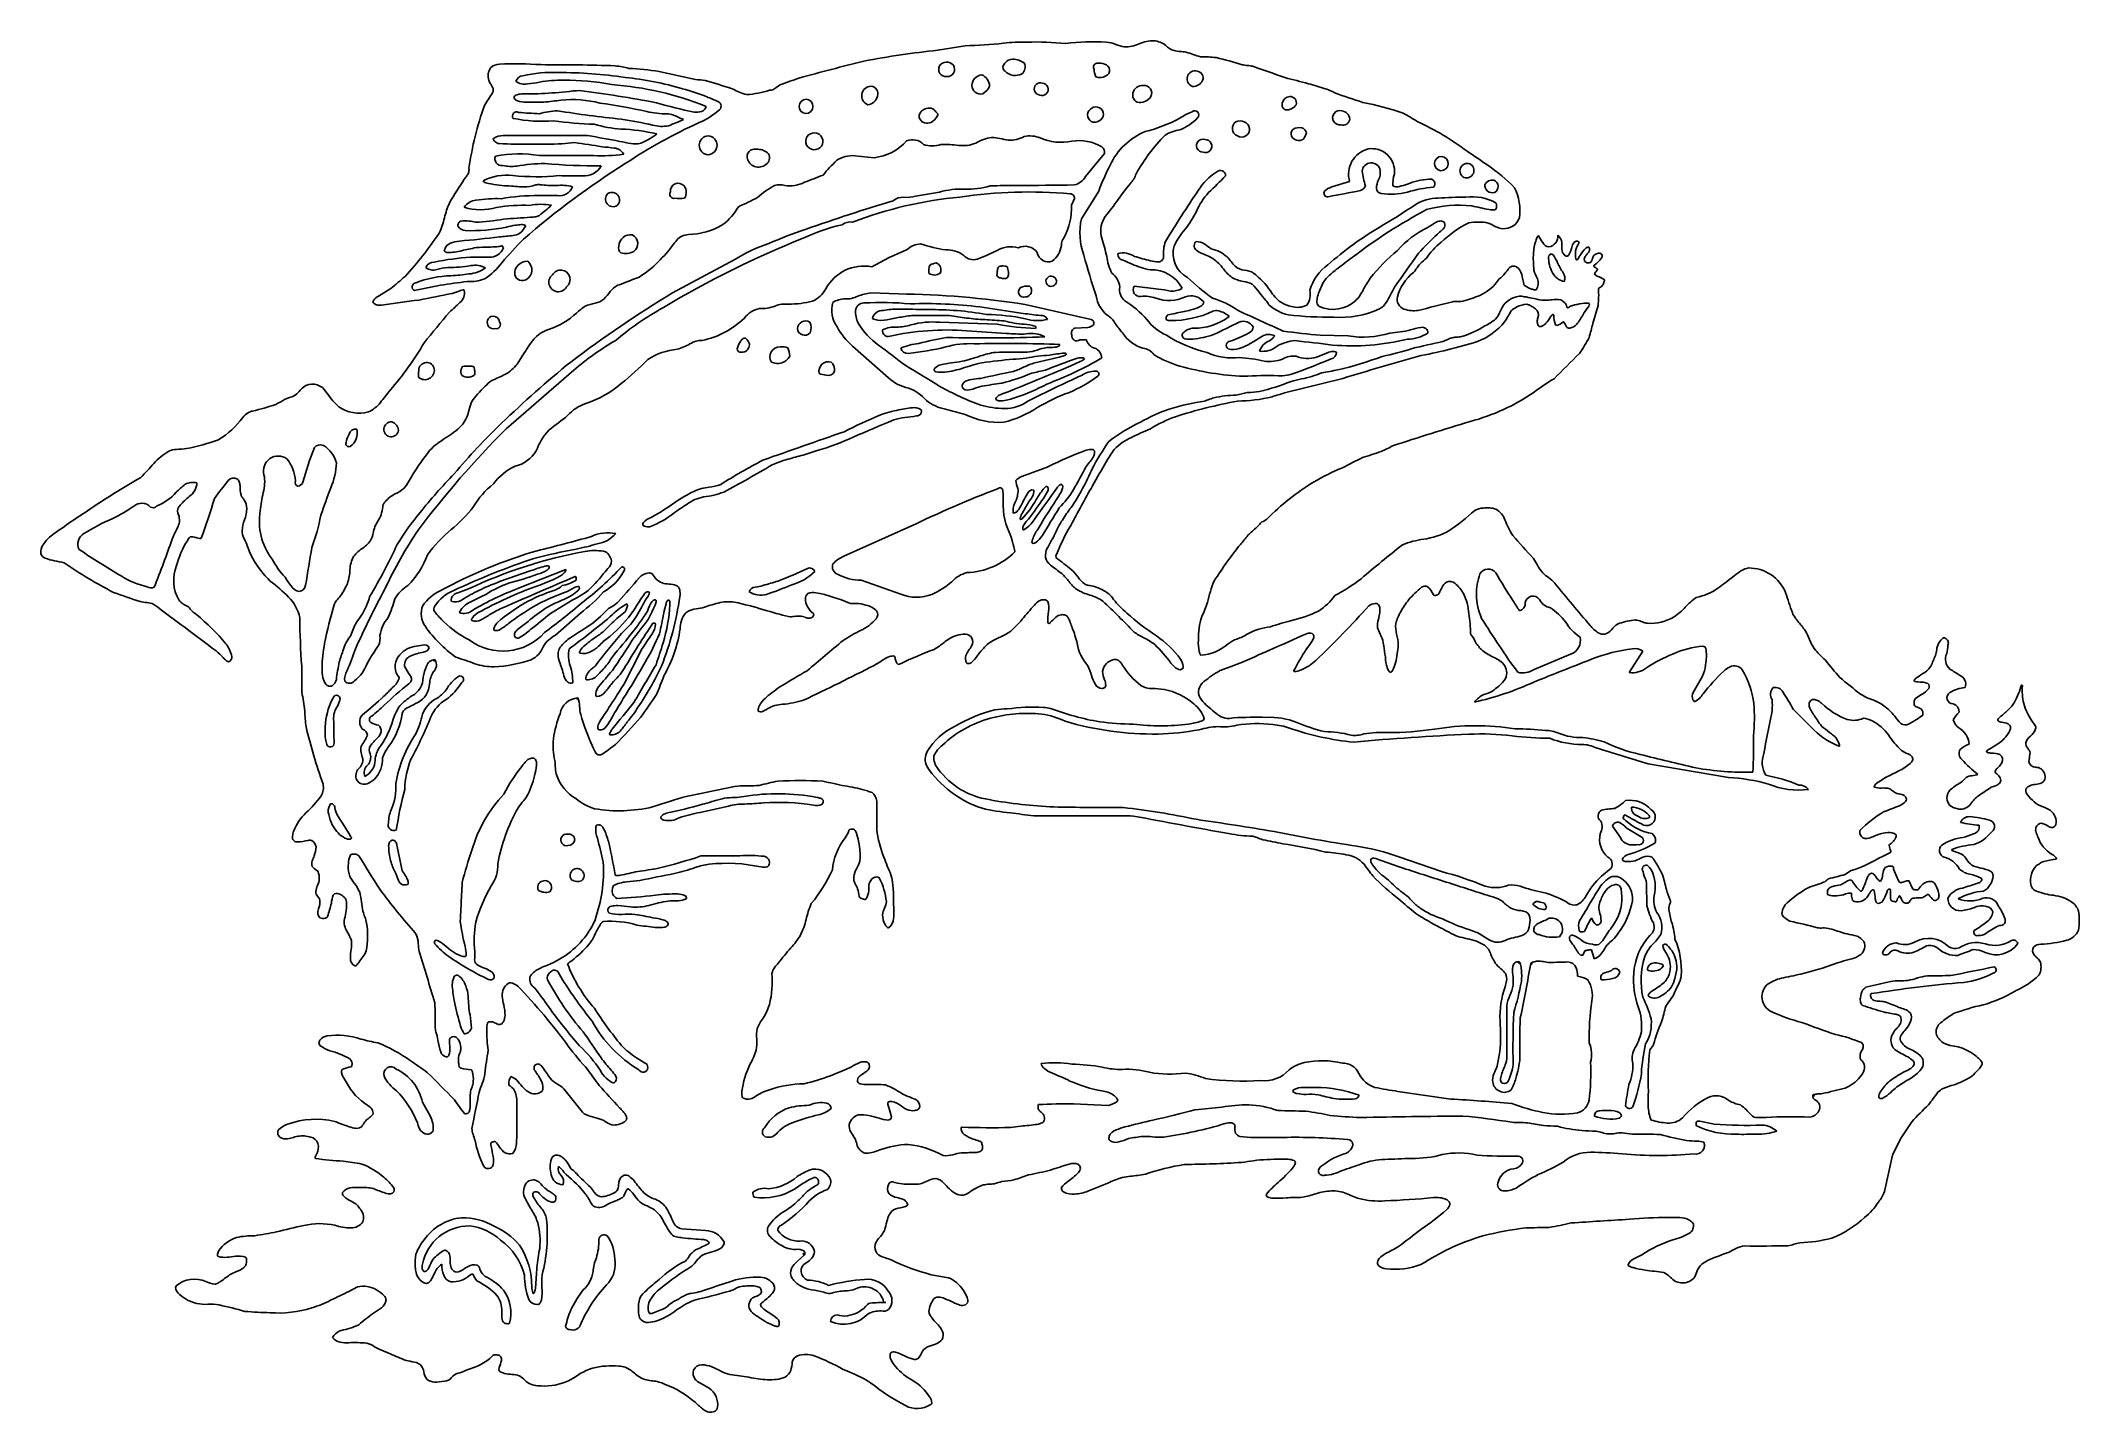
# Model space of a CAD drawing. Extents: x 0 to 12.9, y 0 to 8.7.
import ezdxf

# ---------------------------------------------------------------- set-up
doc = ezdxf.new("R2010")
doc.units = 0
doc.layers.add('WHITE', color=7, linetype='CONTINUOUS')

msp = doc.modelspace()

# ---------------------------------------------------------------- linework, layer by layer
at = {"layer": 'WHITE', "linetype": 'CONTINUOUS'}
for p, q in [((5.85001, 8.643807), (5.677751, 8.615812)), ((5.616284, 8.249495), (5.602744, 8.247124)), ((2.993747, 8.076076), (3.092888, 8.076076)), ((5.153178, 7.948205), (5.273724, 7.935923)), ((6.73179, 7.963076), (6.61145, 7.816985)), ((8.283503, 7.784744), (8.171228, 7.750508)), ((5.688477, 7.718724), (5.536267, 7.693383)), ((6.522781, 7.635819), (6.542514, 7.677489)), ((6.585471, 7.550117), (6.695748, 7.723492)), ((2.928148, 7.365942), (2.918456, 7.379496)), ((2.720414, 7.30573), (2.836885, 7.305894)), ((4.392003, 7.291658), (3.999017, 7.081309)), ((6.102628, 7.250415), (6.091036, 7.251087)), ((2.215204, 7.108148), (2.136458, 7.060159)), ((6.920735, 7.122736), (7.073623, 7.104775)), ((9.863513, 7.112384), (9.874806, 7.118482)), ((5.428587, 7.074323), (5.253309, 7.081635)), ((5.943877, 6.992231), (6.162079, 6.959274)), ((6.647622, 6.912217), (6.22958, 7.0078)), ((6.053673, 6.88206), (5.688046, 6.894977)), ((6.544742, 6.858194), (6.626385, 6.861832)), ((5.137264, 6.743983), (5.365667, 6.542301)), ((8.097907, 6.812668), (8.275016, 6.808349)), ((2.689393, 6.617483), (2.703188, 6.617556)), ((3.372796, 6.591138), (2.944553, 6.220361)), ((7.871336, 6.44775), (8.241047, 6.539641)), ((4.218485, 5.850406), (4.227955, 5.851688)), ((6.28063, 5.83322), (6.284699, 5.83312)), ((5.505712, 5.604525), (5.082853, 5.414705)), ((6.221971, 5.581832), (6.227794, 5.585544)), ((6.465296, 5.643606), (6.460802, 5.636264)), ((3.455731, 5.446499), (3.4441, 5.444426)), ((3.459298, 5.447125), (3.455731, 5.446499)), ((3.024162, 5.212477), (3.322401, 5.331261)), ((5.191781, 5.263507), (5.44362, 5.174772)), ((3.257357, 4.914605), (3.415443, 5.055299)), ((1.917573, 4.834174), (1.915577, 4.826288)), ((9.682041, 4.795241), (9.451274, 4.697675)), ((10.052534, 4.67841), (10.13829, 4.813901)), ((11.090587, 4.447827), (11.224243, 4.313708)), ((10.172004, 4.101582), (10.68086, 4.015751)), ((4.351624, 3.833988), (4.173428, 3.794659)), ((4.188842, 3.845544), (4.199956, 3.84875)), ((10.022432, 3.77784), (10.026403, 3.778782)), ((1.844984, 3.716237), (1.849764, 3.707401)), ((3.512996, 3.702382), (3.514096, 3.70894)), ((9.94752, 3.708072), (9.996718, 3.635126)), ((10.128943, 3.639835), (10.034486, 3.696835)), ((11.512929, 3.680031), (11.512093, 3.67529)), ((2.214086, 3.489272), (2.216852, 3.479335)), ((8.864121, 3.420497), (8.595766, 3.512621)), ((9.937811, 3.441006), (9.876653, 3.389899)), ((9.049182, 3.303993), (9.040199, 3.306861)), ((9.488933, 3.227352), (9.500027, 3.225315)), ((11.77023, 3.257941), (11.767755, 3.26268)), ((11.879289, 3.254058), (11.869827, 3.253525)), ((2.659641, 3.198198), (2.659207, 3.189127)), ((9.815788, 3.124936), (9.812706, 3.123968)), ((9.893064, 2.994388), (9.918722, 3.036675)), ((3.150885, 2.803006), (3.162234, 2.808875)), ((3.302217, 2.735914), (3.272438, 2.788458)), ((10.215687, 2.791063), (10.226576, 2.793233)), ((10.312597, 2.805721), (10.311586, 2.796973)), ((2.617136, 2.604642), (2.618945, 2.595193)), ((10.284048, 2.567675), (10.332277, 2.639151)), ((9.277252, 2.343965), (9.277238, 2.353808)), ((3.771138, 2.242055), (3.82125, 2.210395)), ((2.414804, 1.961608), (2.466198, 1.870887)), ((3.427428, 1.897832), (3.310317, 2.044867)), ((6.755593, 1.941134), (6.535357, 1.951789)), ((8.06794, 2.054672), (8.057436, 2.054712)), ((8.923822, 1.981164), (8.589207, 2.029517)), ((3.013301, 1.856861), (3.013274, 1.84723)), ((10.477145, 1.815162), (10.47917, 1.810687)), ((10.581855, 1.823721), (10.498922, 1.840708)), ((10.590933, 1.822728), (10.581855, 1.823721)), ((7.863517, 1.738371), (7.854577, 1.738317)), ((11.668653, 1.395231), (11.719088, 1.626471)), ((3.371402, 1.52965), (3.376178, 1.524597)), ((5.487427, 1.308988), (5.484759, 1.316273)), ((4.057097, 1.159393), (4.206372, 1.149229)), ((4.790076, 0.956235), (4.832638, 0.995075)), ((1.949324, 0.763515), (2.004792, 0.792543)), ((5.744653, 0.850388), (5.635604, 0.870032)), ((3.850811, 0.629117), (3.851941, 0.626071)), ((2.504309, 0.190758), (2.555038, 0.197335))]:
    msp.add_line(p, q, dxfattribs=at)
for centre, radius in [((2.490178, 4.757076), 0.004228), ((3.396946, 4.514638), 0.004192), ((11.380119, 4.216083), 0.003853), ((9.355943, 2.844872), 0.004137), ((9.433322, 2.83789), 0.004123), ((11.220662, 2.004852), 0.004417), ((4.830002, 1.000233), 0.004872)]:
    msp.add_circle(centre, radius, dxfattribs=at)
for centre, radius, start, end in [((5.672014, 13.223697), 4.583347, -87.774342, -84.723724), ((6.205268, 7.854923), 0.812572, 87.470067, 97.906665), ((6.302046, 6.992677), 1.675132, 83.697939, 92.083813), ((6.657822, 7.339337), 1.329509, 86.3203, 97.428739), ((6.73102, 8.473513), 0.192974, 67.704334, 86.396507), ((6.885761, 8.835773), 0.200991, -113.931028, -98.161473), ((6.862211, 8.855025), 0.218264, -91.308512, -65.92045), ((7.04305, 8.450865), 0.224508, 89.596025, 114.131246), ((7.035964, 8.543715), 0.131938, 50.660905, 86.232769), ((7.209102, 8.731694), 0.124079, -136.163888, -106.873032), ((2.907512, 8.437693), 0.090324, 92.092627, 132.078575), ((3.002608, 6.238107), 2.291962, 85.946891, 92.460462), ((3.163749, -8.333568), 16.857905, 88.394937, 89.997084), ((3.351935, 6.835446), 1.706081, 77.475109, 80.41763), ((9.455102, -8.57976), 17.644967, 103.923612, 105.302087), ((6.262616, 3.024076), 5.62224, 95.971114, 100.798804), ((5.728079, 8.493985), 0.045578, 87.273946, 276.013123), ((5.737868, 8.494265), 0.045883, -96.274506, 99.561575), ((6.120715, 8.508931), 0.031238, 128.58533, 236.531635), ((6.154274, 8.493856), 0.06613, 93.407992, 143.330046), ((6.146009, 8.425373), 0.134566, 54.579601, 88.154385), ((6.174201, 8.509795), 0.055829, -50.863329, 26.876037), ((6.687351, 8.508699), 0.025095, 97.326064, 209.777204), ((6.698316, 8.456105), 0.078768, 64.592562, 100.359869), ((6.725652, 8.488953), 0.038842, -68.666273, 80.427513), ((7.220521, 8.820736), 0.213125, -102.859398, -92.557336), ((7.196484, 8.336384), 0.271827, 79.022184, 86.936597), ((7.169385, 8.291588), 0.321472, 67.213264, 75.799301), ((7.3774, 8.793049), 0.221429, -112.156249, -99.846983), ((7.336792, 7.678553), 0.896333, 83.463365, 89.824862), ((6.777336, 5.814265), 2.833102, 73.031485, 76.497538), ((7.656185, 8.757042), 0.23875, -102.584571, -94.553405), ((7.61723, 8.272929), 0.246929, 77.359666, 85.354029), ((2.916952, 8.455062), 0.085809, 144.629371, 200.643596), ((2.926388, 8.451774), 0.093698, -163.274981, -148.636278), ((2.48159, 8.182003), 0.426515, 27.968321, 31.209159), ((3.057411, 8.401711), 0.053205, 97.61336, 159.519145), ((3.06046, 8.484236), 0.082957, -129.611065, -76.491957), ((3.237564, 7.619662), 0.855517, 87.483158, 102.639609), ((3.061094, 8.815953), 0.412805, -87.397613, -76.731539), ((3.301511, 7.508199), 0.917605, 89.539095, 99.134515), ((3.293015, 5.825513), 2.648902, 81.2102, 90.386812), ((3.324398, 6.892736), 1.533117, 79.097508, 90.579472), ((3.461899, 6.373191), 2.030722, 68.345111, 85.69409), ((3.506413, 6.500426), 1.952282, 73.476965, 84.374287), ((3.665385, 7.053904), 1.448126, 80.143494, 87.762524), ((-10.324962, -56.003593), 66.037456, 77.344338, 77.548769), ((4.075038, 7.00075), 1.430321, 84.779328, 87.265906), ((0.744905, -2.973939), 11.912702, 72.227717, 73.113915), ((4.74548, 8.267728), 0.144052, 115.296081, 130.222866), ((10.975361, -8.708151), 18.226394, 109.80982, 110.192944), ((5.256492, 8.32746), 0.060952, 91.513111, 248.157017), ((5.249765, 8.341018), 0.047648, -20.33508, 83.834062), ((5.963539, 8.389222), 0.071271, 97.078385, 176.747673), ((5.947508, 8.393755), 0.055127, -179.49133, -75.441724), ((5.924327, 8.385179), 0.080727, 2.342308, 67.855334), ((5.915191, 8.426117), 0.097364, -61.690435, -22.741939), ((6.167138, 8.543724), 0.088059, -136.287341, -61.290187), ((6.326335, 8.370907), 0.03926, 70.292449, 263.734442), ((6.336143, 8.368645), 0.039372, -110.973938, 85.000829), ((6.811297, 8.50507), 0.145995, -176.531206, -156.968831), ((6.70378, 8.510082), 0.06768, -113.365397, -57.862553), ((6.972083, 8.331899), 0.061118, 83.877256, 168.626882), ((6.982172, 8.344285), 0.048516, -25.109652, 94.21978), ((7.305271, 8.434667), 0.050665, 75.339379, 251.834131), ((7.291405, 8.455295), 0.068795, -91.607403, -26.228614), ((7.312253, 8.440375), 0.043699, -20.752962, 82.319196), ((5.496671, 2.043194), 6.826313, 69.619843, 71.424095), ((6.511294, 2.831505), 5.773787, 74.825449, 76.349334), ((7.47515, 6.375403), 2.101157, 71.868516, 74.896242), ((4.73735, 7.580578), 2.047691, 160.426346, 171.897469), ((3.576335, 7.82197), 0.887716, 143.844539, 149.943018), ((2.828302, 8.362785), 0.035634, -28.642926, 32.691321), ((3.011484, 8.316395), 0.01579, 104.987127, 193.167751), ((3.01152, 8.316239), 0.015789, -167.412015, -113.920177), ((3.064932, 8.419894), 0.132373, -116.863132, -93.410173), ((3.046309, 8.231279), 0.107646, 92.094113, 111.189089), ((3.164019, 2.441757), 5.89835, 90.178761, 91.181706), ((3.128154, 10.623412), 2.336738, -91.743503, -88.64072), ((-0.135825, 60.903223), 52.665472, -86.427744, -86.232365), ((2.16456, 18.170248), 9.935314, -84.113052, -83.483626), ((3.367516, 7.605197), 0.698012, 75.782029, 96.203339), ((3.41285, 7.921984), 0.438513, 90.465415, 101.578344), ((2.459717, 0.775979), 7.643715, 79.164043, 82.86377), ((2.980506, 4.373798), 3.947728, 77.500797, 81.867608), ((4.78643, 11.359063), 3.201761, -106.133834, -101.740547), ((3.617593, 6.755021), 1.676929, 69.095294, 74.644946), ((4.169564, 8.269388), 0.04262, -74.358275, -11.91072), ((4.539035, 8.990709), 0.74306, -115.773152, -109.92702), ((4.273654, 8.262197), 0.032304, -63.576087, 67.946995), ((4.553994, 8.664634), 0.341409, -120.43005, -104.924977), ((4.430156, 8.916617), 0.58298, -86.46885, -71.736776), ((4.617357, 8.459528), 0.09663, -92.67184, -85.230523), ((4.606345, 8.431348), 0.070729, -74.377961, -49.311165), ((4.844375, 8.260182), 0.045198, 90.73019, 266.788113), ((4.84186, 8.260236), 0.045181, -90.022083, 87.540386), ((5.226304, 8.340476), 0.069997, -83.840348, -13.227381), ((6.678845, 8.21121), 0.046087, -66.119427, 125.990887), ((6.958087, 8.331212), 0.047657, 164.495017, 245.168134), ((6.957281, 8.36694), 0.08128, -103.668866, -32.142508), ((7.888294, 8.269653), 0.032939, 162.179483, 252.601849), ((7.910172, 8.269864), 0.054144, 96.491662, 169.497272), ((7.883364, 8.312172), 0.074115, -93.805955, -34.13407), ((7.904613, 8.281979), 0.041686, -15.864285, 90.772908), ((7.965019, 7.877071), 0.52161, 67.08321, 71.67383), ((8.138552, 8.281693), 0.081384, 51.309035, 68.6878), ((10.63191, 15.34765), 7.416186, -109.229026, -107.780766), ((7.977389, 6.317612), 2.006339, 71.284018, 78.797123), ((3.010558, 8.200031), 0.025802, 59.406087, 217.539982), ((3.178927, 9.145781), 0.979838, -101.111119, -86.053877), ((3.272001, 11.181755), 2.969913, -94.796027, -92.24153), ((3.29562, 7.712507), 0.520719, 92.815335, 105.571179), ((3.571582, 10.625538), 2.478701, -97.53938, -91.586549), ((4.270239, 14.327957), 6.176876, -99.318689, -95.550626), ((3.714857, 8.835144), 0.719279, -107.133834, -93.45428), ((3.085042, 4.508979), 3.717815, 77.77401, 80.904131), ((5.457979, 5.278859), 3.155081, 114.145715, 123.880856), ((3.960001, 8.754702), 0.541393, -103.360431, -89.529408), ((3.929967, 8.323476), 0.189949, -107.65568, -77.024824), ((3.961812, 8.099087), 0.114271, 70.134292, 88.678783), ((3.625103, 9.130333), 1.051068, -70.693066, -65.157026), ((3.792898, 7.661981), 0.582856, 61.982319, 69.119118), ((4.145599, 8.367114), 0.143225, -94.269767, -75.666775), ((4.003926, 8.553821), 0.428333, -67.568896, -48.449652), ((5.602247, 8.199478), 0.043436, 172.634314, 257.055621), ((5.615898, 8.189902), 0.058714, 102.945887, 165.052796), ((5.610375, 8.217127), 0.062584, -106.579282, -67.516514), ((5.623171, 8.203978), 0.046034, 49.280634, 98.60421), ((5.588832, 8.243068), 0.095316, -61.502903, -27.308317), ((5.565453, 8.136705), 0.134675, 34.588031, 49.340306), ((5.665977, 8.20806), 0.011534, -49.125814, 26.220008), ((6.670272, 8.206273), 0.046106, 113.670204, 306.201233), ((6.760218, 9.031235), 0.957414, -76.211582, -62.067838), ((7.433334, 7.857454), 0.397471, 111.636184, 124.414057), ((7.106537, 8.384268), 0.290336, -69.160421, -42.368134), ((7.303554, 8.207445), 0.025703, -47.112554, 130.734214), ((7.589833, 8.120702), 0.048863, 57.661323, 250.226815), ((7.600523, 8.115475), 0.049009, -123.738607, 71.626743), ((8.220284, 8.188771), 0.044748, 73.25466, 279.409378), ((8.241723, 8.184588), 0.042384, -109.464133, -4.959724), ((8.228234, 8.175899), 0.055941, 5.152342, 84.930493), ((7.685992, 6.51016), 1.946998, 58.116165, 61.293584), ((8.012737, 6.63562), 1.681196, 52.924263, 65.332234), ((2.870197, 8.051414), 0.006258, 129.575571, 211.067249), ((2.893669, 8.063925), 0.032849, -151.368461, -128.410466), ((2.92823, 7.972193), 0.104451, 90.693755, 126.424819), ((2.913363, 8.085168), 0.06177, -130.483072, -101.517886), ((3.115733, 13.774807), 5.754173, -92.138359, -88.179341), ((2.948998, 6.721641), 1.355174, 88.107695, 90.93157), ((3.235965, -65.694127), 73.770342, 89.825242, 90.111125), ((2.145066, 19.438577), 11.473169, -84.229875, -83.827957), ((1.678342, -3.570278), 11.726111, 80.804711, 81.662884), ((0.691858, -7.957662), 16.2709, 79.469511, 80.201245), ((3.439502, 6.608841), 1.400843, 82.218814, 85.386616), ((3.890266, 8.996849), 0.983671, -103.208209, -99.107233), ((3.619942, 6.905843), 1.212426, 76.741256, 87.561902), ((3.762139, 8.19935), 0.175945, -99.015443, -78.64846), ((3.560056, 8.55687), 0.58048, -65.933914, -55.173033), ((4.017198, 7.941978), 0.186906, 129.619363, 132.233792), ((4.22756, 8.014222), 0.060576, 93.17798, 266.503699), ((4.21908, 8.014245), 0.060676, -85.475837, 85.157517), ((4.894698, 8.039411), 0.05321, 86.109888, 266.325814), ((4.896678, 8.03928), 0.053243, -95.810349, 88.246052), ((5.242283, 8.248883), 0.314536, -84.263071, -41.026568), ((5.516423, 7.951584), 0.098027, 44.537952, 112.082831), ((5.643754, 8.180237), 0.169909, -109.765667, -71.719784), ((5.726284, 7.431961), 0.587669, 81.936466, 92.851556), ((5.835748, 8.238722), 0.226521, -96.853398, -68.970025), ((6.047078, 7.830164), 0.236155, 97.100007, 123.412632), ((5.919077, 7.207126), 0.863057, 76.347171, 83.425716), ((6.127099, 8.251727), 0.205976, -91.198498, -61.961227), ((6.259741, 7.905755), 0.168034, 67.055997, 102.307921), ((6.456663, 8.361583), 0.328518, -113.580054, -77.973559), ((6.571351, 7.765702), 0.278439, 58.945348, 99.558614), ((6.696732, 7.972771), 0.036375, -15.457562, 59.879201), ((7.153068, 7.710068), 0.424574, 112.81955, 155.155231), ((7.913512, 7.287179), 1.123553, 135.272748, 150.853074), ((7.245122, 7.872715), 0.24279, 98.359394, 122.333405), ((7.354531, 8.01199), 0.040897, 70.379309, 271.246292), ((7.37014, 8.009466), 0.041089, -110.991786, 92.617387), ((7.953277, 8.08703), 0.040115, 135.61223, 261.709931), ((7.966064, 8.049083), 0.077945, 78.375501, 122.129647), ((7.963014, 8.103409), 0.058184, -105.471732, -61.536719), ((7.961717, 8.080217), 0.04946, 14.477125, 66.082442), ((7.841208, 8.146781), 0.176906, -32.297448, -17.841131), ((2.917835, 7.929103), 0.043654, 156.730568, 276.722737), ((3.027632, 7.13384), 0.826222, 81.049077, 100.453013), ((2.980642, 8.226487), 0.345589, -99.610635, -84.77024), ((3.198651, 6.825055), 1.073607, 90.455046, 100.004296), ((6.454661, 3.510039), 5.181599, 122.126675, 131.014097), ((3.36054, 31.201355), 23.252254, -90.503564, -89.658958), ((3.519247, 11.597847), 3.713832, -95.084261, -89.564754), ((3.439427, 7.944297), 0.12366, -96.261095, -29.117894), ((3.551062, 8.928406), 0.980279, -93.047677, -81.894533), ((3.622084, 7.919914), 0.077196, 29.49333, 84.73883), ((4.518616, 7.941874), 0.048685, 77.608605, 198.468566), ((4.542715, 7.950343), 0.074227, -161.223127, -43.924437), ((4.533743, 7.881442), 0.108085, 52.771843, 92.481285), ((4.563691, 7.934639), 0.048333, -47.768983, 42.838026), ((5.604857, 7.304133), 0.83623, 132.82161, 141.368305), ((5.136536, 7.774328), 0.174671, 84.532822, 124.956907), ((7.925234, 7.284791), 1.305409, 152.455668, 160.36279), ((8.440915, 7.831886), 0.16432, 104.236878, 196.672159), ((8.420088, 7.844644), 0.058374, 11.022422, 174.455811), ((8.424766, 7.850417), 0.142819, -6.804333, 99.780996), ((8.864775, 7.898258), 0.04519, 88.627309, 263.601659), ((8.861346, 7.898491), 0.04517, -92.037903, 84.266836), ((9.028707, 7.852485), 0.047081, 71.837804, 242.525182), ((9.02305, 7.854865), 0.046982, -109.993047, 64.356033), ((6.955924, 4.782545), 3.806648, 54.664728, 57.051903), ((8.586594, 7.035836), 1.025696, 43.776517, 56.176343), ((6.593113, 5.249562), 4.670561, 146.906091, 149.07043), ((2.79749, 7.727802), 0.137576, 137.853989, 148.469532), ((2.648825, 7.862859), 0.063276, -42.488246, -21.067979), ((2.609063, 7.862309), 0.101271, -12.660991, 3.895958), ((2.943874, 7.517678), 0.307703, 81.757261, 117.886375), ((2.816743, 7.794977), 0.017613, -162.39426, -93.626039), ((2.985568, 8.479171), 0.722055, -103.612501, -92.63419), ((3.743191, 18.294129), 10.565885, -94.292339, -93.729616), ((3.134068, 9.388071), 1.572668, -95.329667, -84.682329), ((3.047672, 8.039189), 0.288685, -88.366664, -72.945411), ((3.149997, 7.704063), 0.061716, 79.550482, 106.626326), ((3.254222, 8.613337), 0.853666, -96.256471, -89.400929), ((3.292952, 7.474126), 0.287142, 75.339114, 95.957811), ((3.282255, 7.785297), 0.089805, -97.637798, -21.818766), ((3.361564, 9.412712), 1.59264, -92.942112, -87.683414), ((4.03387, 7.724416), 0.049621, 41.421657, 185.431823), ((4.019876, 7.716068), 0.065706, -33.278043, 38.806591), ((4.902062, 7.274195), 0.549787, 117.98972, 131.736554), ((4.676872, 7.65944), 0.105475, 72.773171, 108.136587), ((4.738865, 7.969384), 0.21145, -98.363648, -63.423091), ((3.431865, 11.56104), 4.032202, -69.659275, -67.858012), ((5.863826, 8.270587), 0.533634, -91.908708, -74.239702), ((6.146673, 4.755454), 3.004726, 89.394923, 92.630561), ((6.016098, 41.354164), 33.594543, -89.723184, -89.105376), ((6.521309, 7.863116), 0.101259, -79.002272, -27.101625), ((8.007831, 6.859363), 1.439486, 140.685991, 146.391471), ((6.782355, 7.881992), 0.157248, -44.703042, -17.614613), ((7.638044, 7.534954), 0.367831, 122.213651, 148.321749), ((4.459125, 10.775573), 4.23844, -46.229591, -44.182601), ((7.464554, 7.82067), 0.034064, 1.570212, 131.547396), ((8.200409, 7.645071), 0.109401, 105.470007, 134.1121), ((8.335234, 7.77667), 0.051619, -72.077833, -22.108878), ((9.231942, 7.998381), 0.88247, -170.33882, -164.14203), ((8.612196, 7.732932), 0.159476, 157.101515, 176.854392), ((8.490898, 7.745615), 0.038141, -174.083153, -102.801789), ((8.366714, 7.846204), 0.111087, -27.456935, 4.957715), ((8.770048, 7.768582), 0.213573, 162.305475, 182.670928), ((8.583795, 7.800495), 0.049865, -122.904148, -71.640234), ((8.432914, 8.353386), 0.622906, -74.488213, -69.686978), ((8.818487, 7.335383), 0.46571, 94.18344, 111.321423), ((8.892758, 6.892522), 0.860865, 95.225455, 106.425867), ((8.793035, 7.771015), 0.03007, -44.845824, 106.461317), ((9.187414, 7.762372), 0.048787, 174.241672, 285.694767), ((9.187798, 7.735935), 0.058098, 82.817586, 147.364102), ((9.180379, 7.753251), 0.042916, -61.871809, 69.993088), ((9.043555, 7.602465), 0.317645, -8.345496, 26.755125), ((3.120392, 7.416345), 0.582655, 156.341502, 166.236785), ((2.764363, 7.564771), 0.103088, 95.641951, 146.313158), ((2.783493, 7.969885), 0.363408, -106.778719, -73.762386), ((2.88485, 6.778114), 0.898788, 88.202416, 98.356443), ((3.053923, 6.612553), 1.022453, 87.755597, 99.503451), ((3.151537, 6.26963), 1.426901, 90.030451, 99.621656), ((3.167267, 7.234949), 0.405946, 80.692644, 100.403062), ((3.183819, -5.495903), 13.192476, 89.624323, 90.143493), ((1.161086, 10.011932), 3.152727, -50.749884, -48.916625), ((3.621004, 7.673228), 0.047478, 131.873998, 304.922173), ((3.615592, 7.668939), 0.047561, -46.745409, 123.541579), ((4.008117, 7.705858), 0.027408, 149.619363, 280.173681), ((4.037379, 8.034174), 0.356132, -93.931862, -83.9671), ((4.105141, 7.798965), 0.355568, -53.553987, -29.154907), ((3.838652, 8.961883), 1.455407, -66.643051, -61.367663), ((9.343318, -5.33895), 13.589373, 106.895276, 109.338838), ((6.054496, 5.126484), 2.570849, 95.308423, 110.910451), ((5.457841, 7.582104), 0.103782, 87.480787, 128.011693), ((5.482084, 7.857313), 0.172653, -96.545457, -71.709788), ((5.827867, 7.212502), 0.525062, 88.015122, 105.395084), ((6.253371, 4.772016), 2.946832, 84.902301, 98.522661), ((6.12508, 7.6189), 0.398061, -28.218322, 2.436062), ((6.514713, 7.679334), 0.027862, -3.797194, 88.978555), ((9.183973, 5.746909), 3.047261, 141.204677, 143.737426), ((14.964908, 2.578977), 9.213122, 146.020773, 148.401805), ((7.685498, 7.440672), 0.402308, 137.024302, 157.345775), ((8.142812, 7.710768), 0.022569, 145.291818, 283.947127), ((5.00772, 24.705978), 17.304482, -79.543637, -78.859828), ((6.420227, 11.001838), 4.062185, -59.683436, -55.900429), ((8.539237, 8.165786), 0.460877, -97.078042, -76.179974), ((8.838879, 7.417795), 0.261691, 89.082364, 122.669277), ((8.976572, 6.861818), 0.773538, 84.034361, 105.429414), ((9.008947, 5.632914), 2.053249, 89.745392, 94.633836), ((9.058768, 7.374835), 0.313957, 60.859764, 97.447988), ((9.548666, 9.692883), 2.119538, -103.413899, -100.397784), ((9.198199, 7.620892), 0.014919, -82.734016, -27.158157), ((9.188449, 7.6212), 0.024099, -17.179303, -2.336666), ((8.927404, 7.623808), 0.285363, 1.130494, 5.075715), ((9.097701, 7.627117), 0.115034, -3.438265, 1.156344), ((1.976202, 7.69721), 0.595503, -23.640034, -13.819616), ((2.6651, 7.509971), 0.025348, 99.314317, 202.667097), ((2.692572, 7.53638), 0.062415, -144.575995, -97.079213), ((2.686525, 7.391166), 0.146066, 80.036684, 100.065133), ((2.719995, 8.604318), 1.130423, -91.780105, -78.402095), ((3.7174, 13.496604), 6.045793, -99.574562, -99.195976), ((2.742968, 8.438108), 0.90963, -89.480832, -78.169412), ((7.883031, -64.856479), 72.573531, 93.779493, 93.913818), ((3.233041, 6.244275), 1.284885, 100.281525, 102.851204), ((3.049909, 7.245745), 0.266814, 91.883936, 99.971303), ((2.933516, 7.574031), 0.151824, -50.117769, -28.073942), ((3.042951, 7.42832), 0.084114, 80.839993, 91.235308), ((3.052323, 7.484556), 0.027105, 57.239369, 81.475479), ((3.063439, 7.504578), 0.004505, -26.316699, 37.964424), ((3.092328, 7.883619), 0.324479, -88.783252, -82.657715), ((3.12528, 7.615728), 0.054595, -81.027243, -55.963749), ((4.084055, 7.905133), 0.455836, -88.215467, -59.359555), ((5.65758, 5.025771), 2.589315, 108.332926, 113.943261), ((5.300454, 6.438004), 1.097117, 101.995937, 115.742405), ((5.12221, 7.452491), 0.076947, 78.965024, 130.315141), ((7.004387, 7.461689), 0.428147, 168.080492, 199.497527), ((6.882814, 7.471702), 0.174149, 153.530478, 195.182147), ((7.564238, 7.196247), 0.431333, 138.296641, 154.938565), ((6.731997, 7.88934), 0.652121, -38.520648, -26.768983), ((9.580895, 5.631815), 2.168991, 120.786254, 131.408424), ((10.388112, 4.569069), 3.44205, 118.026305, 127.345462), ((9.046433, 6.940486), 0.615284, 116.205647, 138.328519), ((9.642125, 6.175219), 1.577239, 121.11069, 123.363352), ((8.867918, 7.454031), 0.082357, 99.79379, 119.64982), ((8.859155, 7.501475), 0.034119, 55.191986, 98.84552), ((9.365777, 6.872279), 0.730227, 116.78101, 133.658848), ((8.831316, 7.524384), 0.059697, -53.290133, -28.619699), ((8.866867, 7.513315), 0.02, 1.257789, 53.969594), ((8.848767, 7.51116), 0.038183, -23.737065, 3.896187), ((9.094613, 7.174255), 0.354676, 79.219898, 99.389352), ((9.128734, 7.426226), 0.101683, 57.926346, 71.52812), ((9.189385, 7.710683), 0.105136, -102.778826, -84.158334), ((9.328098, 7.758637), 0.285954, -120.554821, -113.020147), ((9.256853, 7.586019), 0.099241, -114.135237, -92.608756), ((9.260472, 7.589364), 0.102806, -94.539206, -18.724498), ((0.559865, 8.786491), 2.369112, -42.547728, -34.095754), ((2.577715, 7.345899), 0.024051, 160.70016, 172.427618), ((2.666093, 7.314021), 0.118001, 155.942471, 160.274414), ((2.612559, 7.33944), 0.058772, 109.841461, 157.295611), ((2.692866, 7.107148), 0.30455, 98.207397, 109.219623), ((2.066942, 14.363587), 6.979355, -85.212937, -83.120966), ((3.101403, 5.544163), 1.855506, 100.770631, 103.658037), ((2.873009, 5.228581), 2.141672, 90.968829, 93.168057), ((2.813324, 8.186446), 0.816836, -88.353306, -84.874063), ((2.841489, 7.398272), 0.092493, -92.853376, -20.459214), ((2.879194, 7.488804), 0.116145, -86.490128, -70.242114), ((4.216864, -4.709634), 12.214988, 95.770743, 96.175318), ((4.747036, 5.730125), 2.391756, 135.052379, 139.866949), ((2.983785, 7.528383), 0.085073, -86.709198, -56.396344), ((3.691292, 7.363608), 0.03469, 157.7652, 235.491461), ((3.731193, 7.376219), 0.072014, 79.118636, 179.590034), ((3.717084, 7.392356), 0.06121, -54.64097, 63.089697), ((7.099973, 1.727675), 6.136279, 111.771935, 120.989649), ((4.645725, 6.865214), 0.828, 138.498276, 144.451259), ((4.101723, 7.350582), 0.098999, 92.010089, 140.252078), ((4.904464, 6.477333), 0.962155, 108.024334, 122.18252), ((6.189167, 5.617133), 1.875107, 112.096018, 119.719743), ((5.56922, 7.269499), 0.120502, 90.576612, 135.124587), ((5.939151, 8.603615), 1.269102, -107.00445, -99.616245), ((6.138834, 7.20419), 0.168793, 73.566091, 120.662888), ((6.228256, 7.278884), 0.096648, 36.154414, 115.540077), ((6.313566, 7.398974), 0.146841, -53.084467, -7.625986), ((6.538049, 7.382029), 0.078982, 141.973673, 181.844108), ((5.390187, 7.000592), 1.391223, 12.921225, 17.809187), ((7.347796, 7.327706), 0.243149, 161.147257, 184.37915), ((7.335353, 7.328817), 0.169428, 162.786927, 242.498539), ((7.334718, 7.379331), 0.035365, 177.374781, 226.571952), ((7.334707, 7.379094), 0.035365, 149.165447, 176.991121), ((7.326573, 7.384315), 0.025707, 134.280666, 149.864746), ((7.314773, 7.396729), 0.008584, 102.893611, 135.744955), ((7.382945, 7.433763), 0.108076, -132.158275, -113.45656), ((7.316375, 7.32303), 0.082142, 54.883765, 92.454222), ((6.642589, 6.324997), 1.286311, 53.491435, 55.906428), ((7.372942, 7.167545), 0.194509, 46.30316, 79.655059), ((10.130589, 6.06703), 1.894249, 133.001477, 138.128479), ((9.143782, 7.048373), 0.451264, 128.696282, 146.139366), ((9.136205, 7.132314), 0.436981, 128.02854, 132.91144), ((9.719276, 7.319715), 0.273109, 160.989265, 177.091649), ((9.668147, 7.34307), 0.217229, 154.879679, 162.4205), ((9.50247, 7.414616), 0.037266, 130.918837, 146.308168), ((10.057344, 7.786081), 0.67337, -149.347309, -144.991399), ((9.54498, 7.412654), 0.041236, -161.793101, -91.186343), ((9.533143, 7.439047), 0.068507, -80.773666, 5.345671), ((9.542846, 7.383486), 0.085205, 9.967654, 46.635435), ((9.926796, 7.381916), 0.300474, 176.886824, 187.28034), ((9.582199, 7.382126), 0.107394, -36.64923, -7.136204), ((9.754846, 7.355831), 0.067342, 141.977844, 168.910136), ((9.720981, 7.385131), 0.022725, 56.365998, 147.587596), ((9.831532, 7.326046), 0.119551, 145.019008, 194.69156), ((9.726376, 7.39931), 0.008615, -33.261949, 33.398911), ((9.947968, 7.191775), 0.24249, 134.576956, 149.338045), ((9.794261, 7.347011), 0.024039, 98.006968, 133.31003), ((9.791033, 7.36235), 0.008467, 51.299738, 90.810305), ((9.786073, 7.3571), 0.015675, 22.88369, 49.148134), ((9.778115, 7.35447), 0.024039, -36.403121, 21.283186), ((2.487206, 7.22236), 0.052909, 87.23584, 159.57514), ((2.483637, 7.297562), 0.07305, -129.041937, -72.133021), ((2.803357, 5.79215), 1.515851, 93.136616, 101.939581), ((2.607442, 6.903342), 0.340155, 95.123468, 107.342122), ((2.559366, 7.348154), 0.005568, 170.541921, 208.481939), ((2.575854, 7.365601), 0.029348, -136.765956, -92.608639), ((2.578253, 7.672182), 0.335919, -90.637036, -75.339925), ((2.595832, 7.955271), 0.713379, -91.507448, -79.852664), ((2.695322, 7.404795), 0.204564, -86.059761, -54.268858), ((2.748302, 7.116563), 0.13909, 61.446822, 101.103871), ((2.533023, 7.571571), 0.488276, -55.495507, -37.879844), ((3.076131, 7.203602), 0.076935, 85.988749, 186.908451), ((3.039611, 7.225915), 0.068694, -60.56612, 52.412049), ((3.290297, 7.165374), 0.059419, -51.297744, 150.81464), ((3.703449, 7.432779), 0.102803, -108.024575, -61.497323), ((3.493594, 7.662955), 0.564567, -59.08261, -48.89827), ((3.155859, 8.042212), 1.072393, -48.621788, -40.439566), ((5.208533, 6.978945), 0.271484, 79.16488, 152.255122), ((5.699485, 7.221537), 0.08025, 154.234759, 191.962182), ((5.679619, 7.16645), 0.10412, 96.392432, 120.219745), ((5.650801, 7.227105), 0.046152, -27.247267, 68.085831), ((5.73419, 7.168234), 0.184247, 53.941369, 92.189728), ((5.902736, 7.37072), 0.080486, -138.302784, -73.043881), ((5.527748, 8.371498), 1.149064, -69.710114, -62.812927), ((6.139507, 7.204673), 0.087404, 159.390672, 177.083223), ((6.10746, 7.217424), 0.052924, 148.058516, 160.099009), ((6.07646, 7.236471), 0.016542, 133.544319, 147.235236), ((6.093807, 7.093954), 0.157158, 91.010296, 100.53808), ((6.095705, 7.192779), 0.058049, 73.279588, 83.150725), ((6.107655, 7.23361), 0.01551, 55.659017, 72.162449), ((5.929261, 7.18865), 0.195856, 7.058212, 17.154079), ((6.376206, 7.347707), 0.070903, -170.415861, -68.871008), ((13.088884, 9.154075), 6.742672, -164.205381, -161.920385), ((7.037742, 7.344041), 0.29335, -173.667503, -151.976347), ((6.851686, 7.322665), 0.034992, 167.512548, 267.784194), ((6.847662, 7.197868), 0.135752, 56.999277, 102.828131), ((7.467229, 8.620898), 1.469006, -114.830869, -112.448088), ((7.09824, 7.668483), 0.448435, -115.342918, -99.726123), ((7.312152, 8.540028), 1.288905, -107.638568, -102.966764), ((7.03279, 7.013307), 0.213436, 26.961096, 92.768137), ((7.06302, 7.399479), 0.122247, -109.139244, -85.235699), ((7.074055, 7.308944), 0.031302, -91.613842, 0.357152), ((7.155206, 6.838626), 0.529273, 60.159173, 69.57354), ((7.208496, 7.018744), 0.349228, 37.892854, 53.020092), ((7.742735, 7.428344), 0.323981, -142.970642, -129.178738), ((7.40532, 7.188914), 0.15693, 34.705105, 49.461675), ((7.695291, 7.386393), 0.193908, -146.10735, -135.053741), ((7.622961, 7.321), 0.096638, -132.198572, -92.945493), ((7.611522, 7.107647), 0.117021, 57.292003, 86.829271), ((8.318214, 7.014019), 0.29896, 125.108086, 163.620383), ((8.621711, 6.684506), 0.688798, 127.901302, 133.950268), ((-28.522573, 55.461363), 60.620944, -52.71715, -52.596462), ((9.191263, 6.585479), 0.974248, 128.345722, 142.92018), ((60.280948, -29.374169), 63.29157, 144.553426, 144.791822), ((8.624876, 7.272989), 0.089424, -45.744248, -28.807084), ((8.89284, 7.110982), 0.223812, 135.839766, 147.905073), ((9.441626, 6.511017), 1.036601, 130.453005, 133.180688), ((13.055387, 4.226376), 4.818991, 141.305462, 141.859671), ((9.32078, 7.213874), 0.036605, 102.166948, 136.533603), ((9.318266, 7.203655), 0.046294, 61.997196, 96.449966), ((9.299109, 7.181888), 0.074809, 12.370584, 56.863349), ((10.195476, 7.30035), 0.749694, 177.460132, 185.88719), ((9.571682, 7.303553), 0.029023, 131.380483, 186.275806), ((9.729829, 7.301141), 0.186998, -179.766923, -145.476295), ((9.558827, 7.307607), 0.018821, 45.926859, 109.657483), ((9.336378, 7.157298), 0.286915, 23.322714, 34.820599), ((10.019539, 7.462972), 0.461558, -155.407566, -146.488156), ((9.669802, 7.352076), 0.041876, -168.654242, -118.969317), ((9.657477, 7.327417), 0.01438, -123.60098, -40.803326), ((9.721051, 7.294607), 0.005282, 167.77309, 323.212709), ((9.723318, 7.296348), 0.005282, -68.172621, -17.226548), ((9.848334, 7.244058), 0.130254, 146.769793, 157.080906), ((9.794936, 7.292289), 0.026598, 148.937038, 208.381972), ((9.79211, 7.296302), 0.026472, -141.008543, -72.000247), ((9.847727, 7.265907), 0.085559, 138.016, 152.046028), ((9.658349, 7.435162), 0.168433, -41.689345, -34.317398), ((9.792238, 7.296344), 0.026473, -72.292741, -17.492307), ((10.351077, 7.106208), 0.563832, 158.854465, 161.149046), ((9.851752, 7.299844), 0.028281, 116.963421, 159.8117), ((9.83592, 7.250897), 0.006219, 137.853669, 225.848337), ((9.94148, 7.132111), 0.165095, 128.652765, 131.860201), ((9.915372, 7.337535), 0.12377, -132.60429, -121.619567), ((9.576298, 7.579897), 0.41273, -50.583583, -47.961156), ((9.865802, 7.271834), 0.059616, 89.549791, 116.792951), ((9.814777, 7.244823), 0.041035, -43.898598, -25.753507), ((9.847914, 7.228787), 0.004224, -25.147109, 52.537605), ((9.76753, 7.37371), 0.131601, -49.683881, -31.4471), ((9.864573, 7.316293), 0.015251, 44.07065, 83.609517), ((9.850125, 7.304565), 0.033828, 23.371211, 41.319879), ((9.866076, 7.313052), 0.015886, -30.236605, 18.087458), ((-5.349612, 16.119941), 11.766003, -49.98872, -49.413953), ((2.376814, 7.118824), 0.026301, 97.979682, 242.187878), ((3.002841, 4.328774), 2.83946, 96.148415, 102.990859), ((2.617908, 6.499427), 0.690288, 91.831174, 110.76626), ((2.572953, 7.991717), 0.802682, -88.365344, -80.214374), ((2.59945, 7.082258), 0.082328, -50.101689, 9.967858), ((2.691285, 7.003589), 0.098059, 100.862383, 111.509258), ((2.674709, 7.088561), 0.011489, 72.936543, 99.537444), ((2.676679, 7.095901), 0.003903, 8.96569, 68.963305), ((2.708399, 7.454109), 0.302363, -91.833974, -70.442125), ((3.047202, 7.207935), 0.049355, -164.020848, -57.98333), ((3.27507, 7.147382), 0.059573, 127.965068, 331.551828), ((3.729286, 6.993506), 0.157194, 121.41675, 142.504447), ((3.665575, 7.088463), 0.043224, 107.175395, 114.942547), ((3.372952, 7.960827), 0.876923, -71.389261, -70.451075), ((3.167805, 8.508044), 1.461276, -70.050489, -67.301157), ((4.543367, 4.980637), 2.325556, 109.066978, 110.427586), ((4.816833, 7.186651), 0.171883, -66.716841, -28.236543), ((5.655717, 7.250959), 0.057688, -127.026656, -51.240385), ((6.064953, 7.192763), 0.013463, 177.902556, 229.666057), ((6.633402, 7.174847), 0.582195, 176.625067, 178.188066), ((6.089303, 7.233402), 0.060699, -123.006897, -99.277009), ((6.096145, 7.243205), 0.071664, -103.415472, -81.49117), ((6.104635, 7.191611), 0.019396, -83.743671, -30.825882), ((6.080952, 7.196856), 0.043102, -20.628103, -1.974642), ((5.999487, 7.201211), 0.124679, -2.684766, 5.294733), ((6.220551, 7.086498), 0.033253, 131.07081, 287.248062), ((6.243887, 7.036678), 0.087464, 80.98096, 121.103168), ((6.230542, 7.094257), 0.039517, -90.189672, 46.790898), ((6.393842, 7.154168), 0.032233, 84.488704, 266.367908), ((6.3957, 7.154019), 0.032256, -96.944612, 87.801223), ((6.685952, 7.093962), 0.145667, 9.481085, 50.408731), ((6.912447, 7.099073), 0.084944, 167.155478, 233.177904), ((6.95644, 7.099909), 0.042378, 147.407712, 276.896581), ((7.025648, 6.622619), 0.484536, 75.211233, 84.317718), ((7.157005, 7.21393), 0.123065, -93.576022, -57.55449), ((8.40459, 8.402135), 1.677467, -133.161067, -126.136688), ((7.656051, 7.408554), 0.259703, -117.021188, -99.895811), ((7.582071, 6.947907), 0.2069, 65.696582, 81.845113), ((5.012779, 4.857239), 3.498711, 38.428085, 40.650955), ((7.338099, 6.776055), 0.546157, 35.564721, 51.945627), ((7.912475, 7.072389), 0.121708, -34.667978, 12.304444), ((8.692204, 6.871086), 0.639235, 155.384284, 163.040496), ((8.247646, 7.067795), 0.153273, 132.720367, 153.013914), ((8.094636, 7.240838), 0.308894, -43.036427, -27.291614), ((8.915235, 6.817144), 0.614632, 144.635361, 152.683252), ((4.002358, 9.550147), 5.173543, -29.267281, -28.060182), ((8.862602, 6.98355), 0.285548, 127.877513, 165.259314), ((8.994321, 7.319789), 0.278868, -68.56268, -41.158362), ((9.490842, 6.935777), 0.349728, 138.094823, 145.023684), ((9.140495, 7.298272), 0.157255, -55.060531, -37.502906), ((8.173554, 6.895574), 1.236169, 11.039162, 14.156937), ((9.406062, 7.143857), 0.022433, -148.916165, -120.081631), ((9.50417, 7.299752), 0.206616, -121.955122, -109.46462), ((9.477031, 7.217232), 0.119784, -110.377901, -100.810472), ((9.673867, 7.287037), 0.232976, -164.162091, -149.830632), ((9.459101, 7.124684), 0.025517, -100.240938, -85.616871), ((9.460968, 7.103431), 0.004191, -88.862286, -36.161312), ((9.395041, 7.144067), 0.081623, -31.88043, 18.49061), ((9.656019, 7.249239), 0.096776, -146.026817, -99.109852), ((9.586163, 7.175242), 0.05864, -21.570033, 34.127509), ((9.841465, 7.201292), 0.007543, 142.486035, 229.208089), ((9.953683, 7.114923), 0.14915, 137.143877, 142.419744), ((9.894991, 7.2712), 0.095577, -127.704704, -109.568995), ((9.179156, 7.068917), 0.680321, -5.689573, 2.966902), ((9.869117, 7.103414), 0.010577, 121.995259, 176.119659), ((9.804411, 7.026393), 0.165463, 57.305515, 69.270295), ((9.859274, 7.138879), 0.025637, -52.71148, -36.020868), ((9.797964, 7.187559), 0.103906, -37.850543, -30.949327), ((9.833377, 7.169045), 0.064056, -33.037667, -9.905729), ((9.887745, 7.159221), 0.008815, -7.789791, 46.731137), ((2.121864, 7.023043), 0.019403, 140.483052, 176.104102), ((2.115039, 7.025286), 0.012567, -175.784014, -123.693756), ((2.205254, 6.948027), 0.131554, 121.530207, 138.388323), ((2.144633, 7.062161), 0.05981, -127.687244, -79.172584), ((-6.249776, 69.84411), 63.400377, -82.381274, -82.164994), ((0.413791, 17.472657), 10.623071, -79.262246, -78.104859), ((-0.966343, 10.880933), 5.292263, -47.82782, -46.862387), ((2.513786, 7.436713), 0.370036, -75.97993, -67.510218), ((8.043933, 0.430996), 7.78383, 121.309198, 127.0498), ((3.723145, 6.591653), 0.491173, 124.409538, 132.564587), ((3.549912, 6.76011), 0.258738, 99.393033, 113.780301), ((3.489844, 7.127387), 0.11342, -80.949911, -48.885772), ((3.1051, 7.472816), 0.629791, -43.169837, -37.526763), ((4.878982, 5.300951), 1.930566, 119.085496, 130.071105), ((4.584161, 6.819855), 0.166095, 102.661848, 142.18968), ((4.561268, 7.226828), 0.24529, -93.158482, -69.683712), ((4.713151, 6.838683), 0.171615, 83.509852, 112.87762), ((4.731405, 7.619976), 0.610779, -89.892669, -75.457202), ((5.188757, 6.972785), 0.18322, 165.00416, 215.550559), ((5.095472, 6.880979), 0.162436, 92.023265, 121.0144), ((5.102151, 7.184848), 0.142077, -95.012642, -61.101767), ((5.325385, 6.966194), 0.170205, 178.632725, 206.793625), ((5.209497, 6.961833), 0.054919, 89.786411, 171.17781), ((5.359006, 6.498481), 0.592655, 100.273424, 108.514642), ((5.319707, 4.844101), 2.175433, 85.155709, 92.898503), ((5.326856, 6.903343), 0.06572, 84.736534, 166.3844), ((5.424225, 6.539611), 0.438788, 89.808537, 102.014812), ((5.146199, -11.152195), 18.132745, 88.52608, 89.116826), ((5.362786, 1.426437), 5.648269, 81.172405, 89.332505), ((5.588161, 3.946665), 3.066269, 83.338165, 91.583696), ((5.638069, 4.959739), 2.014972, 80.09038, 90.724002), ((6.882327, 7.095778), 0.206064, -170.4432, -130.591575), ((6.50083, 6.466531), 0.669941, 41.750261, 57.424038), ((6.986667, 6.834591), 0.224657, 71.809599, 96.424784), ((7.141208, 7.260829), 0.228937, -111.635319, -63.219825), ((7.069081, 7.734604), 0.789859, -78.493479, -72.414446), ((7.278828, 6.958298), 0.104026, 38.620773, 109.350288), ((7.227026, 7.205712), 0.238144, -70.193349, -61.371802), ((7.327981, 7.026136), 0.032254, -65.947964, -5.174442), ((7.235403, 6.46207), 0.612362, 56.089015, 72.909478), ((7.438314, 6.928524), 0.041049, 69.678866, 119.180742), ((7.408833, 6.793438), 0.179006, 51.211316, 75.857478), ((11.280718, 14.699758), 8.571007, -115.601973, -113.497762), ((7.492389, 6.818298), 0.337387, 33.766158, 39.257551), ((7.795696, 7.018187), 0.025967, -151.558269, -128.152026), ((7.996423, 7.289159), 0.363177, -126.645853, -106.471061), ((7.98954, 7.214133), 0.239621, -149.831261, -126.363637), ((7.966935, 7.224106), 0.235487, -120.485702, -102.746436), ((7.95286, 7.120741), 0.131877, -106.693593, -63.075966), ((8.184863, 7.027042), 0.108472, 163.666161, 183.810737), ((8.111657, 7.02251), 0.035129, -175.630244, -124.346723), ((8.176697, 7.195933), 0.219495, -112.743962, -49.099148), ((8.224107, 7.524603), 0.599489, -93.848036, -65.475003), ((8.411291, 7.084678), 0.122179, -59.691567, -31.476819), ((8.649331, 7.039706), 0.065008, 165.296021, 250.301245), ((8.689259, 7.156563), 0.188494, -109.152117, -81.405976), ((5.866213, 18.756324), 12.126107, -76.400711, -75.38569), ((8.951583, 6.922775), 0.103055, 86.925281, 104.509032), ((8.941805, 5.01201), 2.013729, 89.051404, 89.564528), ((8.977916, 7.109999), 0.084581, -91.878651, -84.300175), ((8.871072, 7.587267), 0.573137, -78.400096, -66.866625), ((9.867564, 6.687875), 0.688749, 154.102868, 157.219241), ((9.378951, 6.907002), 0.154359, 98.536932, 148.04782), ((6.140787, 8.77544), 3.64497, -31.021637, -29.705157), ((9.386564, 6.880434), 0.119382, 111.660063, 131.94939), ((9.409431, 6.867725), 0.140612, 92.044678, 118.424026), ((9.356279, 6.87989), 0.179761, 79.55334, 90.07695), ((9.212722, 5.98719), 1.083892, 78.082984, 80.646964), ((9.39941, 6.956153), 0.052335, 60.032239, 84.513859), ((9.173388, 6.570886), 0.499006, 56.68324, 59.646502), ((9.051393, 5.196113), 1.891241, 76.312629, 78.249666), ((9.427477, 6.941787), 0.050243, -1.983723, 66.544552), ((9.48248, 7.996604), 0.9631, -89.022725, -83.714116), ((9.596467, 6.973227), 0.066616, 42.785493, 97.363142), ((9.615221, 6.990318), 0.041244, 13.37493, 43.058144), ((9.67931, 7.003188), 0.024193, -172.090395, -140.30872), ((9.663906, 6.990834), 0.004462, -136.050574, -79.23443), ((9.661722, 7.002173), 0.01601, -79.137494, -58.973788), ((9.625618, 7.061217), 0.085218, -58.633663, -50.02295), ((9.691763, 6.974335), 0.024403, 106.530109, 117.835034), ((9.752061, 6.791795), 0.216634, 105.453965, 108.082707), ((9.847625, 6.444649), 0.576694, 102.431378, 105.414876), ((9.799063, 6.694767), 0.32205, 92.206245, 103.573605), ((12.013926, 5.453889), 2.701345, 145.330048, 146.519585), ((9.787551, 6.993541), 0.023055, 60.081272, 92.2032), ((9.728648, 7.033769), 0.076879, -34.211315, -21.929246), ((9.79563, 7.009702), 0.005128, 3.977512, 48.171727), ((9.787764, 7.009524), 0.012993, -20.106207, 2.352992), ((8.415007, 7.365886), 1.486479, -18.766445, -14.190891), ((-19.612698, 25.316105), 28.806377, -40.088805, -39.588523), ((2.865923, 6.894262), 0.040429, 101.557975, 283.658883), ((2.859903, 6.889582), 0.044337, 9.898598, 92.68861), ((2.882294, 6.880904), 0.026811, -104.745337, 37.444571), ((3.283134, 6.643254), 0.217608, 107.233826, 147.301976), ((3.072195, 7.293793), 0.466302, -71.693239, -46.883378), ((4.072707, 7.315506), 0.547426, -78.058796, -46.006252), ((4.834594, 6.857761), 0.045641, -175.996134, -41.892275), ((4.839734, 6.852467), 0.050713, 57.320936, 177.618435), ((4.797136, 6.859704), 0.078445, -24.410148, 26.864686), ((5.437897, 7.083961), 0.453834, -151.334191, -131.485349), ((5.561107, 7.119833), 0.450935, -149.279007, -124.991788), ((5.303632, 6.988336), 0.080533, -120.314668, -94.228024), ((5.318626, 7.104831), 0.197919, -96.070965, -73.348004), ((5.363125, 6.840166), 0.035798, 168.052221, 274.486364), ((5.400264, 6.697909), 0.166156, 84.290768, 115.740805), ((5.732819, 5.202551), 1.643405, 85.510298, 102.900132), ((5.861552, 4.388393), 2.573172, 99.027919, 100.891726), ((5.400545, 7.24772), 0.384822, -87.580134, -73.9573), ((5.529345, 6.595777), 0.341493, 87.107493, 102.096622), ((5.64509, 6.381723), 0.515048, 85.215849, 105.564308), ((5.637755, -0.666831), 7.604213, 89.149332, 90.687015), ((5.567692, 5.236047), 1.710312, 80.215287, 83.85912), ((6.026282, 8.216104), 1.305471, -97.390707, -92.297902), ((5.097856, -6.395157), 13.258079, 85.62036, 86.698178), ((2.139376, -54.052417), 61.084576, 86.284753, 86.400911), ((5.955386, 5.546473), 1.398486, 78.600669, 88.793423), ((6.361025, 8.593624), 1.738941, -100.180316, -92.160071), ((6.242344, 7.397396), 0.514418, -106.350894, -99.24222), ((6.249929, 7.411548), 0.52963, -99.806225, -92.669215), ((6.581259, 9.549883), 2.624303, -99.191223, -96.78221), ((6.210956, 6.631006), 0.251894, 71.267657, 86.743724), ((6.309731, 7.16164), 0.256401, -107.696485, -75.992208), ((6.434841, 8.121747), 1.189097, -97.903192, -95.245452), ((6.288856, 6.861457), 0.008635, -39.888806, 69.706775), ((6.331, 6.89213), 0.04576, 26.942707, 96.109052), ((6.555466, 6.826998), 0.032988, 108.971371, 203.260127), ((6.62248, 6.915969), 0.054278, -85.87335, -43.163304), ((6.64012, 6.889154), 0.024253, -25.170505, 71.981306), ((6.69527, 6.835803), 0.116269, 26.300227, 62.892261), ((7.704141, 7.542955), 1.117241, -144.067284, -140.148274), ((7.251825, 7.094394), 0.310047, -144.109958, -114.457301), ((7.130948, 6.917486), 0.010055, 162.161835, 233.207268), ((7.146898, 6.919851), 0.025532, 123.149529, 178.394394), ((7.147956, 6.986294), 0.080236, -106.680855, -88.214944), ((8.298697, 1.54408), 5.521612, 101.195443, 102.188404), ((7.1594, 7.509739), 0.603709, -90.848939, -64.605472), ((7.30472, 6.750306), 0.10782, 94.16442, 135.000614), ((7.303848, 7.212103), 0.354329, -91.125268, -53.473215), ((3.83303, 14.360823), 8.354497, -64.554079, -63.321071), ((7.497931, 6.952344), 0.030106, -56.048351, -40.066308), ((7.61068, 6.827108), 0.073624, 31.769239, 111.147346), ((7.625998, 6.869246), 0.047396, -69.688287, -4.082796), ((8.342359, 9.988756), 3.185481, -98.648616, -94.401177), ((8.17988, 9.777611), 2.851149, -95.76569, -89.919715), ((8.494782, 7.561913), 0.736569, -86.628153, -76.293596), ((8.766946, 6.576514), 0.286928, 96.630195, 109.894104), ((8.744327, 6.829141), 0.034046, -4.38106, 107.980356), ((8.807348, 7.401153), 0.624656, -72.574834, -57.817415), ((8.940978, 7.163265), 0.418971, -68.905509, -39.465506), ((8.997933, 7.171644), 0.331212, -64.590461, -50.795831), ((9.106846, 7.006932), 0.136169, -42.470942, -22.618355), ((9.537077, 6.89976), 0.066283, 165.425381, 187.543648), ((9.502783, 6.893362), 0.0315, -175.805689, -133.643205), ((9.225572, 6.978626), 0.255052, -14.11212, -8.699655), ((9.49123, 6.888237), 0.020397, -119.963614, -62.352931), ((9.46745, 6.941618), 0.078805, -65.047927, -42.379805), ((9.406273, 7.002669), 0.165192, -43.719188, -26.169351), ((9.564043, 6.924742), 0.010779, 119.49978, 151.925251), ((9.581049, 6.921928), 0.025429, 123.123482, 151.341382), ((9.570009, 6.938149), 0.005824, 76.00308, 119.3645), ((9.564101, 6.924775), 0.020384, 54.918483, 68.964596), ((9.570436, 6.93806), 0.006362, -9.030998, 32.255996), ((9.692158, 6.927421), 0.115841, 175.226228, 204.838033), ((9.593668, 6.882198), 0.007473, -152.615509, -81.613608), ((9.568568, 6.965614), 0.094509, -73.912011, -47.49458), ((9.635505, 6.892651), 0.004507, 39.562629, 133.123618), ((9.59811, 6.861495), 0.05318, 22.3717, 39.779396), ((9.773216, 6.936024), 0.137132, -156.679115, -149.527625), ((9.672812, 6.881278), 0.023136, -140.243309, -79.696795), ((9.666276, 6.932271), 0.074524, -81.764626, -43.826884), ((9.223118, 7.244831), 0.616076, -36.235661, -29.21932), ((0.726549, 9.177387), 9.379682, -14.691524, -14.129522), ((0.888632, 7.638985), 1.767765, -41.589828, -29.610068), ((6.387714, 4.52075), 3.978298, 145.731672, 147.969939), ((4.487467, 5.30139), 1.704681, 119.958206, 130.835379), ((4.069419, 6.302914), 0.42304, 95.543408, 122.515368), ((3.917584, 7.092359), 0.384735, -73.236001, -60.266362), ((4.183666, 6.638381), 0.141564, 89.065982, 122.118547), ((4.424612, 6.724471), 0.016935, 151.215263, 249.141678), ((4.511883, 6.711905), 0.104194, 140.672817, 168.529357), ((4.437759, 6.75294), 0.048268, -113.410093, -80.805457), ((4.487067, 6.734698), 0.070578, 126.811832, 142.218969), ((4.454718, 6.778461), 0.016161, 69.739375, 127.957715), ((4.43724, 6.752853), 0.048267, -80.179913, -41.483904), ((4.406375, 6.731873), 0.08199, 28.553603, 48.862553), ((4.277053, 6.81927), 0.219619, -26.615536, -18.078432), ((4.441049, 6.745781), 0.045097, 6.796854, 34.097777), ((4.678872, 6.675464), 0.063883, 90.262169, 210.118278), ((4.69045, 6.637671), 0.102366, 68.309591, 96.658819), ((4.562892, 6.669693), 0.177019, 3.295948, 20.881761), ((25.928434, 33.836838), 34.045603, -127.288744, -126.92081), ((5.611813, 6.322892), 0.441667, 97.112729, 112.546356), ((5.484526, 6.740664), 0.043202, -166.805032, -82.111242), ((5.282409, 8.622627), 1.935968, -83.830865, -76.698701), ((6.153299, 4.423706), 2.412285, 100.063558, 104.30839), ((5.874032, 6.239266), 0.520295, 86.400626, 106.320887), ((5.980932, 16.095642), 9.300105, -91.535182, -87.694569), ((6.104016, -3.283865), 10.044338, 88.032239, 91.125645), ((6.202482, 7.888068), 1.067846, -94.951966, -88.260073), ((6.268368, 6.630774), 0.192865, 63.29432, 99.991582), ((6.215434, 6.983858), 0.279297, -84.510855, -71.290355), ((6.440942, 6.302782), 0.438152, 99.736556, 108.071689), ((6.579663, 1.334438), 5.404378, 91.741349, 92.25685), ((6.411872, 6.803145), 0.066921, -86.946342, -67.93391), ((6.429003, 6.76021), 0.020696, -67.230531, -15.87239), ((6.557119, 6.809137), 0.032323, 171.400504, 304.963747), ((6.611957, 6.388068), 0.396248, 89.21761, 95.258372), ((6.690199, 6.803671), 0.075369, -165.090728, -104.490318), ((6.646108, 6.666886), 0.06862, 1.865891, 68.425784), ((7.0379, 6.951118), 0.228168, -147.052154, -105.989486), ((6.961206, 6.628654), 0.104049, 36.377598, 82.355039), ((7.589961, 7.555509), 0.877599, -122.1112, -103.775046), ((7.245776, 6.812581), 0.022231, 141.084637, 256.542639), ((7.274445, 6.939733), 0.152573, -102.815669, -83.821156), ((7.223014, 7.415447), 0.631059, -83.827501, -71.561046), ((7.528622, 6.748997), 0.026227, 92.66899, 237.372405), ((7.54779, 6.852322), 0.129762, -104.873699, -73.402417), ((7.298584, 7.464154), 0.725963, -71.627654, -61.727278), ((7.334852, 7.358398), 0.678193, -68.368653, -54.600576), ((7.810809, 6.681826), 0.102157, 109.63472, 162.731734), ((7.733113, 6.851225), 0.140484, -98.125281, -49.748911), ((7.770807, 6.733564), 0.083927, 62.769956, 120.897022), ((7.714604, 6.878054), 0.117605, -58.254165, -36.445352), ((7.958032, 6.506346), 0.272904, 94.386261, 119.442693), ((6.610523, -5.520805), 12.370597, 82.736348, 83.843695), ((8.176017, 6.63346), 0.07605, 70.78506, 121.015938), ((8.296994, 8.239787), 1.494291, -94.698077, -76.353458), ((8.367562, 7.379027), 0.578134, -99.211381, -72.843235), ((8.091861, 8.594763), 1.956646, -78.268627, -72.526824), ((8.646779, 7.029485), 0.24182, -89.345002, -57.059672), ((9.827604, 2.194813), 4.676737, 101.787166, 104.21268), ((8.069888, 10.111397), 3.491897, -79.4043, -72.983723), ((8.800422, 6.995898), 0.23425, -72.142374, -64.160351), ((8.986085, 6.614926), 0.189556, 107.08459, 116.157816), ((8.966701, 6.632842), 0.167263, 92.396837, 102.535512), ((8.947337, 7.000711), 0.201133, -86.474432, -76.46594), ((9.089676, 7.16412), 0.798482, -35.751436, -27.246309), ((2.566846, 6.562009), 0.176261, 171.132208, 184.899198), ((2.431367, 6.591214), 0.059749, -132.204685, 7.34912), ((2.44194, 6.591173), 0.049288, 8.968579, 182.317721), ((2.695403, 6.582807), 0.037657, 156.60602, 217.486958), ((2.713921, 6.583791), 0.054887, 144.31568, 165.256672), ((2.688713, 6.504777), 0.112708, 89.654333, 99.898121), ((2.708022, 6.498374), 0.11928, 76.892464, 92.322874), ((2.735678, 6.606347), 0.008221, -5.17628, 94.220862), ((2.727601, 6.574247), 0.020169, -49.41683, 15.036496), ((2.572739, 6.571292), 0.174532, 2.688753, 11.338263), ((7.392228, 1.644256), 6.426314, 128.93018, 134.146686), ((2.837109, 6.76193), 0.221086, -63.012142, -36.411727), ((2.42231, 8.04771), 1.985529, -50.918165, -44.354259), ((4.662963, 6.720982), 0.086983, -116.89665, -28.20609), ((4.986018, 6.584313), 0.061229, 74.480141, 192.030295), ((4.984757, 6.599718), 0.041668, -109.122121, -19.965862), ((4.954109, 6.59242), 0.070155, -5.669586, 46.499199), ((-0.809358, -4.018818), 12.355958, 58.261699, 59.418631), ((5.66526, 6.592694), 0.010967, 164.135709, 198.197737), ((5.683804, 6.58731), 0.030277, 147.451013, 163.927532), ((5.667828, 6.596134), 0.01469, -152.139137, -103.224258), ((5.709717, 6.558157), 0.068633, 101.3258, 138.539225), ((5.701918, 6.770679), 0.192522, -101.216894, -84.267474), ((6.044982, 4.929628), 1.731314, 97.078566, 101.620775), ((5.654819, 7.146629), 0.571373, -83.333643, -71.17018), ((5.482651, 8.036487), 1.431918, -75.894047, -71.119703), ((6.209869, 5.502425), 1.163995, 102.549224, 108.567201), ((6.102311, 6.233523), 0.474566, 97.321939, 109.229892), ((-3.35462, 50.77139), 45.199035, -78.124346, -77.852604), ((6.846692, -0.040651), 6.738263, 95.912392, 97.587601), ((6.243123, -5.783855), 12.489697, 90.00446, 90.923458), ((1.298917, 18.71403), 13.172992, -68.810422, -66.506957), ((6.15734, 7.238727), 0.576979, -90.470809, -82.09177), ((6.019496, 7.014003), 0.450934, -72.313629, -63.099879), ((6.387032, 6.289542), 0.361425, 105.367049, 116.899197), ((6.414852, 5.878147), 0.808943, 92.171203, 102.720671), ((6.035577, 7.877566), 1.324892, -79.756986, -75.886593), ((3.790878, 17.903266), 11.539371, -77.485768, -76.746907), ((7.71594, 3.239384), 3.617562, 108.611904, 112.036495), ((5.573485, 8.623661), 2.263313, -69.47682, -59.720427), ((6.572338, 5.69094), 1.01319, 95.360373, 100.700985), ((6.368183, 6.95819), 0.294941, -76.644477, -67.841811), ((6.478429, 6.681381), 0.018332, 60.366261, 92.323117), ((6.469152, 6.709836), 0.026848, -67.502908, -44.247578), ((6.485265, 6.693826), 0.004141, -41.131675, 57.439904), ((8.252789, 2.973028), 4.036592, 114.354253, 114.948066), ((6.581692, 6.579506), 0.090558, 80.415033, 102.965931), ((6.67592, 6.421078), 0.163925, 89.879314, 123.17781), ((6.559805, 6.711004), 0.066908, -64.89638, -51.727992), ((6.595077, 6.656229), 0.012686, 48.248011, 82.329675), ((6.595022, 6.666074), 0.009822, -50.66961, -23.170914), ((6.600638, 6.663473), 0.003641, -20.322821, 37.55611), ((6.678535, 6.566876), 0.018269, -50.136408, 97.135782), ((7.385282, 7.237085), 0.643978, -121.900024, -105.933168), ((7.689474, 8.322792), 1.77149, -105.754067, -92.491314), ((7.537107, 7.042881), 0.37388, -114.679654, -82.393608), ((7.510672, 5.640624), 1.034456, 77.049944, 85.790944), ((7.772155, 6.928626), 0.281423, -96.049854, -71.940964), ((7.925163, 6.561605), 0.119238, 80.876457, 123.474187), ((5.344159, 13.574478), 7.465683, -69.639874, -67.794032), ((8.015665, 6.859639), 0.193999, -111.657154, -72.304934), ((7.86427, 7.317284), 0.676028, -71.870047, -66.22292), ((7.150329, 11.962501), 5.472174, -79.947137, -78.846059), ((8.152545, 6.709373), 0.048674, -74.297815, -4.831626), ((7.716911, 8.718121), 2.180655, -76.961002, -69.244502), ((14.640061, -14.212513), 21.716337, 105.841577, 107.137365), ((-1.62217, 17.894955), 15.950782, -45.401336, -44.58726), ((1.531202, 6.542857), 0.134407, -57.393834, -39.247446), ((1.788224, 6.334183), 0.196661, 129.960355, 141.046493), ((1.71991, 6.402119), 0.101091, 40.892163, 125.006328), ((2.244038, 6.748521), 0.528175, -147.957257, -132.708851), ((-3.892196, 11.156774), 7.697646, -38.289947, -37.548704), ((2.70376, 6.609385), 0.062546, -127.687804, -53.774619), ((3.13124, 6.125867), 0.483185, 131.16957, 147.547406), ((2.99536, 6.333651), 0.239818, 126.146103, 139.439903), ((2.548828, 7.316416), 0.846029, -68.863096, -62.655865), ((3.228071, 7.038673), 0.694373, -71.472543, -50.03872), ((4.984567, 6.710255), 0.15051, -112.844471, -95.130673), ((5.54918, 6.745012), 0.27344, -132.154444, -102.140851), ((5.411265, 6.23895), 0.251916, 39.877085, 71.38659), ((6.565449, 8.046752), 1.786343, -119.332018, -110.189989), ((5.85352, 6.490052), 0.02233, 179.395959, 261.361314), ((5.870496, 6.487439), 0.039408, 136.33457, 175.855339), ((5.898948, 6.436726), 0.09652, 94.532441, 126.165616), ((5.867376, 6.549286), 0.083112, -101.950745, -67.460711), ((5.021547, 13.831911), 7.350607, -83.204458, -82.768622), ((6.036371, 6.142847), 0.35706, 103.148634, 112.58606), ((3.07313, 25.773891), 19.497524, -81.499704, -81.122814), ((5.795691, 7.670362), 1.195222, -76.143793, -66.558012), ((5.797925, 7.555597), 1.195688, -71.935361, -61.581018), ((10.603553, -2.252537), 9.683466, 114.51087, 116.707716), ((6.950869, 5.250507), 1.27921, 110.177689, 120.099011), ((6.105428, 7.380748), 1.013618, -66.498685, -54.762967), ((7.770244, 3.896416), 2.661241, 88.688686, 93.398789), ((7.577823, 7.572457), 1.123903, -87.052691, -83.05291), ((7.403553, 7.772288), 1.351564, -76.73127, -67.877984), ((7.847998, 6.798323), 0.24195, -93.9941, -67.236278), ((9.332476, 0.809651), 5.88446, 102.645815, 103.963584), ((4.702115, 15.562893), 9.611313, -69.651643, -69.261366), ((8.712893, 7.531921), 1.307841, -75.213957, -55.582128), ((10.01227, 5.755407), 0.894681, 119.078003, 128.762394), ((1.386033, 6.202362), 0.140862, 121.576046, 140.231616), ((1.362648, 6.235056), 0.100803, 102.75157, 119.982934), ((1.117316, 7.387726), 1.077695, -78.053389, -69.928043), ((1.164828, 7.028407), 0.728158, -63.72401, -58.740123), ((3.443634, 1.602268), 5.166147, 110.864916, 111.590026), ((2.015038, 6.548584), 0.228283, -124.483699, -75.204278), ((1.992795, 6.510434), 0.199541, -66.194571, -38.215336), ((2.491683, 6.384602), 0.223184, -40.14044, -14.426241), ((3.750284, 6.068076), 1.074613, 162.839291, 165.947763), ((3.532981, 6.129296), 0.26476, 108.558671, 138.583599), ((5.622261, 5.386807), 0.972875, 101.321718, 108.763221), ((5.571142, 5.7316), 0.625003, 93.949023, 102.932098), ((5.5184, 6.241995), 0.113538, 70.224785, 85.099835), ((5.531882, 6.276322), 0.076682, 58.353206, 71.026548), ((5.495232, 6.329872), 0.077773, -6.539225, 8.674577), ((5.767426, 6.599018), 0.256787, -129.355338, -99.404883), ((3.628637, -1.576374), 8.194857, 74.266032, 75.174785), ((6.113837, 6.977926), 0.629731, -105.181843, -91.325186), ((6.051749, 6.409479), 0.00726, 153.325918, 202.471329), ((6.06269, 6.421102), 0.022777, -140.793546, -95.032626), ((6.102363, 6.382685), 0.064527, 130.611554, 152.241434), ((6.074605, 6.507063), 0.109538, -97.297431, -82.32914), ((6.034531, 6.77758), 0.383, -81.789698, -69.494453), ((5.93365, 6.917705), 0.674747, -76.179255, -56.165113), ((6.093103, 6.626168), 0.277873, -88.72761, -55.266719), ((7.529079, 5.264225), 1.149409, 111.308956, 119.457969), ((7.530351, 5.12119), 1.284132, 97.940047, 109.042052), ((8.214414, 3.019824), 3.436931, 100.72902, 107.505564), ((6.884463, 7.891968), 1.570467, -72.643261, -69.906115), ((7.577817, 5.70469), 0.728818, 90.972017, 102.182933), ((6.867588, 9.532365), 3.176568, -77.309084, -76.008524), ((7.576327, 7.271835), 0.875164, -90.11435, -75.699123), ((9.658437, 0.426123), 6.28122, 106.529856, 107.281418), ((0.871967, 6.581513), 0.498212, -59.550379, -35.461915), ((1.992345, 6.178048), 0.041836, 79.328745, 168.107216), ((1.900231, 6.194399), 0.102885, -56.069927, 13.925805), ((2.217557, 6.216705), 0.046239, 174.396357, 352.958566), ((2.219514, 6.216656), 0.048192, 88.096369, 174.565909), ((2.203435, 6.207354), 0.060125, 3.511464, 72.899607), ((7.232919, 1.9345), 6.062894, 135.016739, 143.042229), ((2.292517, 6.612745), 0.524536, -59.04995, -45.172983), ((5.426947, 3.605447), 3.650499, 133.452309, 140.33959), ((3.531285, 5.931642), 0.423012, 138.017944, 159.399469), ((-1.719404, 12.797027), 8.227692, -53.13335, -52.102763), ((25.255532, -52.202772), 61.790154, 109.054009, 109.558876), ((7.735164, 0.847935), 5.974677, 113.955038, 116.347022), ((12.187762, -9.970546), 17.609466, 112.679187, 113.584533), ((5.512779, 5.900444), 0.393953, 96.485626, 106.929103), ((5.435242, 6.796946), 0.50615, -86.257433, -77.866729), ((5.539012, 6.341025), 0.03901, -86.156022, -30.860311), ((6.064044, 6.741671), 0.480167, -116.359965, -86.323003), ((7.381531, 5.352796), 1.003325, 114.603046, 128.466445), ((12.596554, -6.17361), 13.590532, 114.209002, 114.769239), ((7.513758, 5.407418), 0.95047, 110.519653, 121.048888), ((14.652775, -12.379365), 19.471256, 106.733296, 108.248655), ((0.996861, 5.756328), 0.373033, 119.950648, 138.877601), ((0.860098, 5.975275), 0.115411, 90.939463, 115.384157), ((0.846236, 6.700117), 0.609564, -88.874761, -82.751163), ((0.642505, 7.480006), 1.412737, -78.541782, -70.053461), ((3.449956, 5.414906), 1.850984, 158.181562, 165.36642), ((1.770019, 6.067117), 0.052497, 69.391708, 137.096739), ((1.693488, 5.959814), 0.183031, 14.367784, 58.729135), ((1.950563, 6.127194), 0.019498, 161.837509, 291.342337), ((2.073554, 6.112148), 0.143085, 148.612569, 171.510135), ((4.722746, 4.376425), 2.834067, 142.951254, 146.781031), ((2.839772, 5.701616), 0.538312, 121.029755, 134.747283), ((2.94603, 6.20033), 0.224045, -75.401839, -32.340049), ((4.332784, 7.760962), 1.776099, -74.3236, -70.887388), ((4.39954, 7.805892), 1.798378, -73.366451, -65.609546), ((7.220555, 4.364643), 1.823362, 109.378971, 117.527405), ((6.646544, 5.997951), 0.092125, 83.387141, 109.668851), ((8.490021, 4.965364), 2.092344, 145.901353, 151.359817), ((6.655547, 6.074168), 0.015379, 40.885939, 84.006751), ((6.605529, 6.074014), 0.06342, -23.664681, -4.116056), ((6.652961, 6.077276), 0.015825, 4.095725, 26.087076), ((6.618699, 6.073716), 0.050267, -4.853973, 5.354665), ((7.593245, 5.53201), 0.976097, 145.072694, 150.55197), ((7.063671, 5.816342), 0.385543, 114.694106, 134.599477), ((10.803863, -1.193731), 7.631999, 107.703485, 108.62961), ((5.522405, 12.166339), 6.771068, -64.071581, -63.387656), ((-0.963824, 7.50219), 2.252312, -44.866112, -41.775828), ((1.502778, 5.955281), 0.093401, 54.164227, 195.288169), ((1.369289, 5.877831), 0.242631, 3.074323, 39.145256), ((1.451478, 6.018051), 0.419512, -23.880578, -1.75108), ((4.71953, 3.859296), 2.955002, 135.36818, 141.743881), ((3.143679, 5.667231), 0.346366, 114.054604, 143.765198), ((6.618468, 2.13034), 4.397971, 117.764652, 121.76787), ((-0.033086, 13.953789), 9.22561, -61.829497, -59.649151), ((4.86275, 5.492653), 0.552057, 105.384923, 115.101353), ((5.280285, 4.125537), 1.981357, 103.650328, 106.538051), ((9.1863, -1.94226), 8.405523, 109.919239, 110.576634), ((4.628044, 10.462984), 4.810902, -69.376352, -68.671405), ((5.42791, 6.474907), 1.326359, -34.501827, -22.457512), ((-2.72114, 11.007944), 10.604104, -29.184348, -28.292991), ((6.879946, 5.80867), 0.315538, 139.270191, 146.722409), ((6.512636, 6.125091), 0.169269, -40.768693, -26.880574), ((16.063493, 0.550284), 10.80259, 149.629924, 150.564526), ((8.790634, 4.618374), 1.464027, 112.150951, 120.15475), ((9.276807, 4.070272), 2.168715, 114.838067, 118.601096), ((3.407011, 1.112946), 5.544468, 120.026958, 124.139504), ((0.617828, 6.028377), 0.317527, -68.51754, -41.028597), ((1.187305, 5.502759), 0.457673, 126.623229, 136.129357), ((0.96155, 5.783056), 0.09903, 74.482988, 118.511335), ((0.881288, 5.882231), 0.106821, -56.863877, -2.0138), ((6.995778, 1.29606), 7.408652, 141.638492, 142.744775), ((1.220414, 5.865948), 0.043971, 61.156256, 140.314841), ((1.223753, 5.875253), 0.034245, 18.509313, 58.537947), ((1.160847, 5.854443), 0.100504, 3.176414, 18.374701), ((1.573071, 5.86509), 0.311916, -179.067071, -168.603233), ((2.778748, 5.538335), 1.399502, 168.518563, 173.226391), ((1.18003, 5.884759), 0.237136, -16.626733, 11.159224), ((1.636893, 5.88208), 0.026796, 160.909765, 248.093851), ((1.621903, 5.896596), 0.039692, -82.774707, -20.753235), ((8.653691, 3.288788), 7.283144, 159.425899, 160.882585), ((2.325746, 5.637302), 0.190504, 115.68021, 140.032268), ((2.142772, 6.027757), 0.240713, -65.343771, -49.760145), ((1.986298, 6.099823), 0.403445, -39.351313, -25.04364), ((3.164555, 5.484339), 0.490314, 127.761245, 150.148802), ((4.467294, 5.101344), 0.796427, 115.683499, 123.002848), ((4.269414, 5.529821), 0.324605, 99.026691, 116.98491), ((4.157311, 6.222611), 0.434194, -85.039874, -67.667476), ((4.208326, 6.102291), 0.251371, -85.521252, -67.867895), ((8.880367, -1.452156), 7.822086, 111.149689, 115.558119), ((6.070534, 5.830987), 0.017309, 3.009943, 135.85543), ((5.724555, 5.779825), 0.366978, 1.4737, 8.157317), ((6.353268, 5.920549), 0.185252, -171.894998, -155.604228), ((6.267448, 5.783791), 0.147523, 103.865154, 131.411505), ((6.00209, 5.833208), 0.182787, -22.04517, 3.395017), ((8.029581, 4.770298), 2.065696, 149.496087, 152.327839), ((6.273994, 5.80719), 0.026863, 75.699837, 154.298031), ((6.221612, 5.825397), 0.063557, -32.500035, 6.979045), ((-23.245345, 27.06817), 36.483586, -35.957909, -35.560115), ((6.913571, 5.392803), 0.722939, 141.943518, 148.119484), ((6.008991, 6.015228), 0.410141, -37.198023, -27.788057), ((6.401222, 5.800899), 0.068171, 126.822107, 146.575523), ((6.364981, 5.849213), 0.007776, 29.813414, 126.416113), ((6.344326, 5.83845), 0.031063, -27.681558, 28.094884), ((3.052556, 7.954024), 4.018465, -33.313914, -32.072874), ((6.48007, 5.819583), 0.055485, 118.434864, 145.646611), ((5.930993, 6.215708), 0.71438, -43.882892, -31.998743), ((6.457649, 5.859689), 0.009561, 23.857195, 114.72079), ((6.35491, 5.870286), 0.114328, -25.96593, -12.694426), ((6.435676, 5.854276), 0.032088, -16.500298, 16.810216), ((15.13046, 1.028739), 9.754959, 150.318766, 151.989344), ((8.863735, 4.566222), 1.546286, 121.526279, 135.523517), ((3.139118, 1.322182), 5.221987, 122.995014, 126.090402), ((-0.094006, 6.747307), 1.224174, -63.333288, -56.101043), ((0.639107, 5.673028), 0.07695, 43.556814, 130.872044), ((0.710704, 5.751161), 0.029683, -122.231563, -37.944645), ((0.92085, 5.69976), 0.054728, 133.260393, 194.123289), ((0.776808, 5.643231), 0.100693, -24.246689, 25.389554), ((1.416125, 5.231501), 0.736231, 130.326442, 136.357518), ((-1.758056, 6.587111), 2.968485, -20.871086, -15.756688), ((1.328014, 5.825372), 0.064544, -160.1494, -143.625711), ((0.967724, 5.557628), 0.384339, 33.576123, 36.658207), ((1.204512, 5.7169), 0.09899, -0.708173, 32.566649), ((1.0584, 5.728372), 0.245423, -19.90278, -2.965087), ((1.777847, 5.636022), 0.394627, 170.169029, 217.254369), ((1.939514, 5.746299), 0.225149, -18.154752, -5.017808), ((2.223202, 5.718346), 0.059973, 136.440202, 172.083442), ((3.455686, 4.784062), 1.391115, 139.421538, 149.588975), ((1.992753, 6.318808), 0.951796, -50.641069, -38.339323), ((3.682612, 6.086779), 0.514489, -70.565138, -50.92107), ((3.159114, 6.950115), 1.469338, -61.41594, -53.481315), ((4.654315, 4.832904), 1.072027, 121.760974, 127.148152), ((4.24863, 5.523349), 0.272062, 101.400571, 125.65999), ((6.534359, 5.748426), 0.444826, 174.732581, 204.140888), ((6.272932, 5.70157), 0.119409, 148.139017, 186.675942), ((6.150505, 5.728422), 0.040913, -84.632594, -39.689448), ((6.068549, 5.79741), 0.148039, -39.979386, -27.247966), ((6.315589, 5.623387), 0.121846, 150.715138, 165.847801), ((5.790385, 6.049847), 0.578909, -43.673623, -28.386586), ((7.388598, 5.048884), 1.338954, 148.101386, 151.732935), ((5.069505, 6.601552), 1.516327, -39.652901, -33.380726), ((2.207547, 8.494716), 4.884125, -34.101053, -33.608946), ((12.973925, 1.513885), 7.809944, 147.179194, 148.639367), ((39.276801, -14.627226), 38.625111, 148.210455, 148.518776), ((7.23327, 5.168558), 0.903025, 142.072541, 148.260148), ((8.12665, 6.735265), 1.400801, -55.946047, -47.394635), ((9.141367, 5.574959), 0.145349, 94.545409, 117.205819), ((9.155016, 5.564879), 0.157002, 69.669366, 99.224284), ((9.149509, 5.603327), 0.124251, 19.548286, 61.096314), ((0.311639, 5.491689), 0.077001, 119.878482, 206.9407), ((0.970382, 4.44273), 1.315596, 113.044227, 121.997063), ((1.800327, 5.110491), 1.053348, 152.192548, 156.934621), ((1.534332, 5.555181), 0.261042, 159.915625, 175.322767), ((1.386734, 5.578153), 0.112587, -179.142005, -153.681056), ((0.596584, 5.892797), 1.195809, -20.67968, -10.540122), ((1.923292, 5.594374), 0.183399, -23.330862, -10.36166), ((2.36404, 5.513776), 0.264658, 160.710056, 169.636039), ((2.390906, 5.476349), 0.303535, 147.514139, 155.710875), ((1.967765, 5.74693), 0.198724, -32.76729, -20.866616), ((4.59153, 4.090626), 2.659317, 145.948693, 155.107903), ((3.274231, 4.793857), 1.040233, 130.666398, 142.672378), ((3.590788, 5.309349), 0.253789, 79.098543, 114.660898), ((3.494381, 5.679805), 0.188556, -81.645259, -40.018248), ((3.821119, 5.616857), 0.0123, 120.682953, 270.643101), ((3.892836, 5.564415), 0.100272, 107.841029, 141.061346), ((3.842938, 5.662681), 0.062034, -110.456233, -79.914962), ((5.661235, 5.362728), 0.509706, 8.899127, 23.564689), ((6.205362, 5.65173), 0.008053, 169.641494, 203.74868), ((6.200861, 5.650533), 0.003524, -144.519289, -76.362585), ((6.196884, 5.669803), 0.023199, -78.039054, -58.222142), ((6.250611, 5.592217), 0.035945, 152.948938, 187.311373), ((6.224908, 5.587641), 0.00995, 179.99138, 217.717927), ((6.219297, 5.58536), 0.004427, -120.700285, -52.838894), ((6.369244, 5.51883), 0.175348, 138.972977, 149.219305), ((6.124451, 5.745009), 0.190024, -57.054167, -31.633074), ((6.564818, 5.415882), 0.306483, 147.985407, 161.744561), ((7.23327, 5.168558), 0.903025, 148.806336, 156.264283), ((7.698053, 4.920968), 1.366328, 149.714682, 158.743255), ((1.980642, 11.769155), 8.410758, -47.710237, -47.192581), ((7.560665, 5.746227), 0.20026, -47.461688, -37.273847), ((7.738913, 5.612386), 0.022685, 121.103431, 146.382756), ((7.680598, 5.758814), 0.135283, -69.852577, -53.850465), ((8.681578, 6.003432), 0.486298, -81.673971, -61.842354), ((9.674647, 5.787841), 0.432361, -160.694623, -145.970842), ((0.078185, 5.441496), 0.078185, 145.469467, 187.250702), ((0.04396, 5.445222), 0.045417, -162.584343, -110.526684), ((0.253169, 5.325598), 0.288062, 131.29968, 146.207186), ((4.288409, 11.599302), 7.354977, -123.36867, -120.924525), ((-3.657486, 7.032512), 4.735638, -22.50387, -18.58548), ((1.374425, 5.226904), 0.530315, 147.348612, 165.993367), ((1.406104, 5.22424), 0.558622, 147.363065, 148.871705), ((0.967928, 5.507387), 0.036988, 128.136353, 150.656268), ((0.955108, 5.49067), 0.046893, 81.552682, 102.340412), ((0.939341, 5.37455), 0.164076, 75.239051, 82.063111), ((1.024835, 5.671513), 0.14504, -107.531417, -95.201936), ((1.011612, 5.53161), 0.004538, -89.076872, -27.143589), ((-1.506187, 4.159221), 3.10958, 25.309312, 26.120275), ((1.697122, 5.602118), 0.408311, -163.855327, -150.365327), ((156.901121, -20.151134), 157.286659, 170.624869, 170.712972), ((2.162504, 5.272034), 0.230897, 122.638467, 142.003346), ((1.947954, 5.607711), 0.167488, -57.488906, -30.883308), ((-1.54313, 7.284311), 4.20226, -30.34813, -25.30298), ((1.961606, 5.596468), 0.514969, -45.362238, -19.493237), ((3.9863, 2.530968), 3.038041, 106.145118, 118.701118), ((3.963734, 2.563133), 2.927775, 100.22326, 115.402135), ((4.171957, 1.301616), 4.231945, 100.663908, 104.372464), ((1.060777, 14.012778), 8.812746, -76.34324, -74.033832), ((3.128515, 6.802272), 1.36682, -79.020077, -73.278384), ((3.506862, 5.151763), 0.299168, 76.879835, 99.14812), ((3.549087, 5.398208), 0.051739, 40.909138, 60.236673), ((3.501953, 5.35814), 0.113601, 19.441834, 40.614289), ((5.841874, 5.774585), 0.463874, -87.611106, -45.880092), ((6.292812, 5.506473), 0.019807, 164.131065, 199.721963), ((6.280592, 5.503785), 0.007567, -148.119749, -83.123133), ((6.276874, 5.539284), 0.043259, -83.864343, -63.172555), ((6.124834, 5.703202), 0.265421, -49.730758, -36.978823), ((6.456803, 5.418887), 0.098943, 150.935574, 186.960343), ((18.504073, -1.25916), 13.873303, 150.691234, 150.99905), ((9.839953, 3.697837), 2.874664, 141.445257, 147.079046), ((6.75412, 6.236616), 1.122539, -41.724775, -37.885176), ((13.208895, -0.362832), 7.436392, 128.123066, 130.736007), ((8.821956, 4.980276), 0.54648, 97.355072, 111.912045), ((13.625619, 9.274861), 5.698706, -139.129268, -137.174083), ((0.133633, 5.663003), 0.280917, -112.080183, -99.548151), ((-0.055112, 4.569283), 0.828973, 75.846055, 80.126518), ((1.778906, 7.750649), 2.883394, -124.45512, -117.211351), ((0.806694, 5.769833), 0.564985, -121.841488, -103.659262), ((1.082503, 5.261108), 0.241715, 157.075875, 210.463977), ((1.87946, 5.702396), 0.61639, -150.644118, -133.875509), ((1.96584, 5.667511), 0.57027, -151.697651, -137.443015), ((1.622642, 5.346372), 0.334585, -18.004675, -2.842199), ((2.152276, 5.320355), 0.195688, 151.350485, 177.239006), ((4.580847, 1.022632), 4.615282, 108.433399, 115.232282), ((4.018921, 2.364889), 3.097187, 107.194979, 112.871284), ((2.458011, 7.155449), 1.976599, -75.311101, -69.702259), ((3.437301, 4.442902), 0.941942, 105.251155, 110.767033), ((3.087498, 5.524808), 0.230181, -75.869968, -59.217345), ((3.205793, 5.276157), 0.077246, 86.308059, 102.159637), ((3.189522, 5.35167), 0.029237, -57.338725, -10.699995), ((3.209924, 5.34254), 0.010736, 52.278847, 85.493545), ((3.212384, 5.346805), 0.005895, -5.483519, 45.811748), ((3.231242, 5.38068), 0.107604, -65.812029, -31.048114), ((3.315499, 5.326966), 0.008129, -12.676179, 31.895156), ((2.2747, 6.640335), 1.906365, -52.977682, -42.664688), ((2.966418, 5.752722), 0.744606, -49.733124, -36.921344), ((3.405565, 5.469531), 0.320843, -60.958493, -27.894053), ((2.828648, 5.978605), 0.995258, -42.562009, -39.341642), ((3.559973, 5.381519), 0.051181, -41.406676, 16.379224), ((3.678786, 5.332144), 0.016393, -50.870781, 97.973481), ((3.85565, 5.216254), 0.092783, 94.8431, 138.253751), ((3.845971, 5.231916), 0.076812, 79.14634, 88.623683), ((3.858315, 5.29109), 0.016401, 46.199847, 82.572244), ((4.11541, 5.463532), 0.293571, -146.833566, -138.902006), ((4.022499, 6.994536), 1.85228, -69.63696, -63.417197), ((4.670118, 5.54723), 0.323533, -75.287491, -45.096063), ((4.864739, 5.304012), 0.036579, 22.608535, 111.425868), ((5.060984, 5.348969), 0.051181, 160.593176, 252.348806), ((5.154511, 5.236711), 0.191877, 111.929208, 137.647961), ((5.187958, 5.55835), 0.294868, -118.897551, -89.25725), ((5.910776, 5.120992), 0.196478, 104.612416, 137.492466), ((6.441411, 5.426643), 0.085143, -166.590212, -127.677333), ((1.255937, -1.511121), 8.576375, 52.633552, 53.233507), ((6.440879, 5.414207), 0.016334, 172.543232, 223.022909), ((4.847928, 3.285271), 2.642845, 50.717292, 53.257319), ((6.214054, 5.031537), 0.368575, 37.166428, 47.926728), ((6.26336, 5.054715), 0.377872, 36.90165, 46.964859), ((9.428516, 5.183119), 0.342101, 159.402506, 181.944105), ((9.160014, 5.274336), 0.05937, 36.672485, 150.611579), ((15.106203, 8.841429), 6.874997, -149.089892, -147.366411), ((9.046753, 5.130358), 0.482401, 28.270205, 34.131874), ((9.720316, 5.494546), 0.283317, -151.380165, -139.31326), ((9.729426, 5.544809), 0.324592, -133.624612, -125.095121), ((8.648392, 7.869253), 3.305049, -53.510527, -51.274324), ((11.007749, 4.916433), 0.474636, 120.880911, 127.927788), ((10.83435, 5.208392), 0.135072, 101.413007, 121.318858), ((10.80868, 5.08743), 0.253365, 22.606544, 90.239188), ((6.029579, 20.862658), 16.636155, -109.558144, -108.94389), ((0.696159, 5.258772), 0.044312, -121.094313, -61.133949), ((0.810991, 4.412628), 1.061123, 44.495098, 52.82038), ((2.089659, 5.625484), 0.643359, -147.712718, -141.790941), ((1.650776, 5.26842), 0.078178, -148.476871, -101.250878), ((1.633015, 5.234896), 0.043225, -86.674009, -4.041799), ((1.539714, 5.432284), 0.446464, -41.925704, -36.976172), ((1.513526, 5.430697), 0.466741, -34.886483, -23.718477), ((7.90826, 2.149038), 6.495438, 151.885054, 155.631299), ((1.650278, 5.28214), 0.449618, -39.164725, -15.615967), ((2.441859, 5.034067), 0.228971, 121.145003, 151.173594), ((2.647618, 4.942539), 0.280334, 115.414192, 145.123052), ((2.699099, 4.97164), 0.241623, 110.772905, 147.897848), ((2.633605, 5.139891), 0.036246, 130.894877, 177.412004), ((2.672476, 5.092041), 0.097885, 110.273064, 129.757545), ((0.785195, 10.646168), 5.768168, -71.25789, -70.529919), ((2.004811, 6.238415), 1.283195, -59.474238, -56.983133), ((3.623398, 3.48), 1.917262, 114.932953, 118.654938), ((5.950269, -1.291096), 7.184053, 115.829476, 116.741485), ((3.696243, 3.427326), 1.907474, 110.630553, 120.279561), ((4.036279, 2.757506), 2.626471, 110.107386, 118.851321), ((3.18971, 4.598098), 0.685279, 109.654487, 122.628111), ((3.552675, 4.24474), 1.001268, 107.450137, 131.272345), ((47.538514, -97.740481), 112.09078, 113.199735, 113.451539), ((3.712943, 4.044036), 1.208581, 109.005653, 119.639446), ((2.730864, 6.39984), 1.242917, -71.105749, -64.0201), ((8.009333, -2.774051), 9.173222, 119.820066, 121.432618), ((3.197207, 5.347004), 0.157097, -69.424145, -48.873756), ((3.153184, 5.495236), 0.387371, -68.056364, -51.798159), ((3.250459, 5.480434), 0.256697, -78.751212, -57.492068), ((2.090545, 7.70716), 2.80402, -64.008915, -62.570399), ((3.382684, 5.281928), 0.004493, 20.835054, 102.207734), ((3.411104, 5.162449), 0.062935, 101.079739, 117.298443), ((3.359843, 5.272175), 0.029327, 0.741801, 22.772669), ((3.359894, 5.270793), 0.029327, -13.478624, 3.443246), ((3.357446, 5.236317), 0.057581, -52.188249, -31.827932), ((3.400698, 5.216286), 0.008103, 28.921851, 102.02593), ((3.394027, 5.214379), 0.014946, -34.330328, 22.94123), ((2.890883, 5.773921), 0.889708, -53.87231, -41.101801), ((0.12688, 8.329333), 4.764735, -42.19508, -39.821104), ((6.565157, 3.307911), 3.320813, 145.676518, 147.891749), ((3.842212, 5.165936), 0.024363, 65.627458, 143.582688), ((3.770976, 5.202767), 0.082597, -34.81249, -10.208889), ((3.964926, 5.339998), 0.099134, -135.532358, -108.714065), ((2.210228, 5.406778), 1.850351, -21.836757, -7.643945), ((3.985285, 5.423165), 0.184584, -106.416341, -92.669563), ((3.96932, 5.082969), 0.155986, 70.871725, 87.292528), ((4.002741, 5.192479), 0.041793, 12.177976, 64.953681), ((3.955636, 5.179797), 0.090548, -12.207207, 13.73436), ((4.521665, 5.179128), 0.03939, 90.245827, 163.432954), ((4.557578, 5.30317), 0.134733, -123.144989, -74.761248), ((4.480882, 5.510096), 0.294394, -82.070179, -72.281437), ((2.553599, 12.278995), 7.332177, -74.033678, -73.247338), ((3.872809, 7.287967), 2.234056, -71.193975, -66.817068), ((4.878212, 5.146925), 0.039635, 126.917777, 185.104942), ((4.889478, 5.08422), 0.100699, 81.394345, 110.383455), ((4.734154, 4.261442), 0.93795, 65.784858, 79.533238), ((5.542959, 5.414302), 0.259313, -112.525114, -68.165641), ((5.417223, 5.664253), 0.538622, -65.638068, -49.653013), ((6.726646, 5.419978), 0.274571, -142.860923, -128.436501), ((6.720841, 5.473915), 0.315517, -121.505191, -105.04766), ((6.759945, 5.427874), 0.243291, -143.043637, -129.280952), ((6.639541, 5.291718), 0.062065, -122.809609, -96.677144), ((6.598144, 4.947485), 0.28465, 75.810289, 83.103284), ((6.570421, 4.915585), 0.26272, 54.866382, 74.885377), ((6.554414, 4.890336), 0.351922, 54.476241, 71.18372), ((6.687186, 5.084119), 0.117149, 29.407566, 52.256968), ((8.079968, 4.980965), 0.710247, 156.852451, 168.535187), ((7.853073, 5.418589), 0.421289, -56.391103, -36.911331), ((7.566953, 6.322148), 1.313681, -61.691703, -53.079275), ((9.132592, 4.732734), 0.62558, 129.120213, 139.34525), ((8.768999, 5.16414), 0.062266, 96.510797, 119.98162), ((8.765039, 5.208228), 0.018046, 58.821142, 99.893099), ((8.670389, 5.105731), 0.157236, 24.556987, 48.595241), ((8.822999, 5.180889), 0.013723, -134.365795, -94.892029), ((8.824604, 5.196071), 0.028989, -95.494457, -73.396944), ((8.825718, 5.196379), 0.028989, -75.681547, -30.248253), ((9.381728, 4.951494), 0.578754, 152.400977, 156.553524), ((8.939462, 5.182876), 0.079618, 122.979564, 152.515765), ((8.918537, 5.206976), 0.048216, 49.196395, 117.703096), ((8.822275, 5.08546), 0.203208, 27.168507, 51.040992), ((8.741702, 5.038452), 0.296398, 2.554378, 28.141219), ((9.45206, 5.170732), 0.365448, 179.877422, 204.068441), ((9.443845, 5.113682), 0.048895, 33.404892, 173.38406), ((9.405285, 5.084974), 0.238007, 42.303297, 54.703388), ((29.350723, 21.480083), 25.581284, -140.60668, -139.821777), ((10.414039, 5.495054), 0.346371, -79.506458, -54.774939), ((21.982791, 8.7517), 11.506992, -161.942295, -161.270746), ((0.697492, 5.497434), 0.376193, -100.523622, -94.060176), ((0.664143, 5.011982), 0.110407, 62.519694, 86.514181), ((-48.96186, -61.981267), 83.480706, 53.144145, 53.482304), ((0.98331, 5.226249), 0.140014, -141.222879, -110.0068), ((1.11104, 5.222263), 0.217079, -144.005593, -125.391021), ((0.044574, 3.902995), 1.479815, 40.359958, 50.526784), ((1.382763, 4.97001), 0.262651, 12.456525, 45.180112), ((3.834887, 4.488114), 2.072309, 162.619897, 169.603174), ((1.930793, 5.084275), 0.077068, 139.846552, 162.748238), ((1.366274, 5.393282), 0.909677, -23.675928, -15.873811), ((2.547012, 5.050942), 0.139397, 158.142523, 215.874223), ((2.514396, 5.081266), 0.027419, 136.768623, 221.382798), ((3.058491, 5.511728), 0.721167, -141.535324, -134.694024), ((2.633439, 5.137696), 0.036246, 173.932818, 185.756787), ((2.603608, 5.134191), 0.006235, -178.797718, -110.03529), ((2.622826, 5.202855), 0.07752, -105.989214, -64.187943), ((2.678796, 5.135217), 0.082315, -111.345636, -47.452892), ((2.670893, 5.054021), 0.022519, 150.566507, 168.399401), ((2.787724, 4.97962), 0.161002, 115.784104, 147.937402), ((2.833504, 4.945651), 0.129567, 119.905534, 140.418635), ((2.371462, 5.758025), 0.85376, -60.918847, -56.259452), ((3.392022, 4.091915), 1.101244, 114.841479, 119.743927), ((4.112778, 3.463899), 1.911505, 121.456735, 127.056468), ((3.768541, 4.208368), 1.04811, 122.94801, 130.778555), ((20.823846, -16.809753), 28.065673, 128.832094, 129.158727), ((0.819359, 8.149717), 3.995781, -53.647022, -49.34593), ((3.607548, 4.367866), 0.828116, 111.954319, 119.60076), ((0.760077, 8.395779), 4.404171, -54.074478, -49.522726), ((3.060555, 5.554978), 0.709792, -55.909894, -42.143226), ((3.686457, 4.951782), 0.161355, 115.712253, 128.12335), ((3.083179, 5.532675), 0.811788, -50.353272, -34.489811), ((3.518327, 5.263117), 0.192796, -59.405213, -44.051346), ((3.893222, 4.771721), 0.387607, 117.897012, 135.023845), ((3.423429, 5.360048), 0.404066, -54.792686, -47.181317), ((3.644014, 5.105592), 0.068408, -37.802625, 7.300161), ((3.184226, 5.407561), 0.693952, -36.575945, -25.292222), ((2.495114, 5.933605), 1.600237, -37.100473, -34.166425), ((4.21376, 4.896599), 0.45573, 145.364828, 151.924674), ((3.601173, 5.188821), 0.26685, -35.222653, -25.656724), ((4.060329, 4.999436), 0.230752, 146.728844, 161.336023), ((3.224467, 5.371811), 0.714561, -29.993303, -20.668591), ((3.904059, 5.100545), 0.044644, 123.788528, 145.195662), ((3.886273, 5.127009), 0.012759, 73.472428, 123.499337), ((3.887485, 5.133448), 0.006277, 5.981723, 67.350476), ((3.843118, 5.129248), 0.050843, -10.941509, 5.478149), ((2.037119, 5.384835), 1.933864, -13.763842, -9.822332), ((2.950268, 5.168154), 1.033221, -16.975014, -3.330187), ((4.48852, 4.953802), 0.555173, 163.180005, 169.504674), ((4.034193, 5.09043), 0.08075, 148.88521, 162.694616), ((3.979416, 5.122932), 0.017066, 126.408964, 147.273577), ((3.973231, 5.130276), 0.007508, 86.38551, 121.680157), ((3.971761, 5.130517), 0.007508, 20.008082, 75.000594), ((3.915698, 5.113031), 0.066228, -4.240493, 17.627091), ((4.160698, 4.980307), 0.109401, 135.426534, 165.757628), ((4.148956, 4.973946), 0.106271, 98.305465, 128.524029), ((3.98832, 6.036997), 0.96885, -81.375609, -78.150758), ((4.777025, 3.263005), 1.918677, 104.777265, 107.901455), ((4.355657, 4.862892), 0.264233, 82.509943, 104.915978), ((3.84409, 2.657455), 2.527106, 73.141049, 77.522169), ((5.431218, 7.877133), 2.928537, -106.959159, -103.792855), ((4.747084, 5.163873), 0.131584, -96.136295, -80.592603), ((4.796098, 4.867242), 0.169069, 87.14526, 99.363168), ((4.798194, 4.937085), 0.099218, 67.13729, 86.345657), ((4.935359, 5.1454), 0.096646, -178.813178, -151.440718), ((4.963425, 5.153957), 0.125526, -154.135457, -126.981122), ((4.86137, 5.0597), 0.037148, -92.114027, -48.744211), ((4.874005, 5.045487), 0.018132, -49.144986, 16.529126), ((4.882509, 5.043996), 0.011092, 36.829696, 60.837695), ((5.128332, 5.143425), 0.028197, -109.612835, -81.315646), ((5.152463, 4.92575), 0.190839, 87.727046, 95.977723), ((5.141717, 4.812832), 0.304158, 74.661858, 86.547774), ((5.188355, 4.963542), 0.146569, 46.078586, 76.660509), ((5.256693, 5.046803), 0.04011, -42.318589, 33.797602), ((8.555205, 3.084911), 3.036962, 138.291776, 140.504561), ((6.401648, 5.006456), 0.150773, 123.903112, 138.927401), ((6.344678, 5.090148), 0.049536, 83.144033, 123.207816), ((6.346334, 5.096784), 0.042758, 64.87752, 84.286549), ((6.356785, 5.118278), 0.018864, 32.290569, 65.89993), ((6.660828, 5.008379), 0.288465, 168.749126, 182.510178), ((6.270838, 5.088018), 0.109587, -12.306881, 21.597521), ((6.467586, 4.9793), 0.066065, 96.088017, 134.209064), ((6.465367, 4.979101), 0.066065, 73.760147, 94.156367), ((6.471961, 5.011487), 0.033239, 33.440297, 69.054633), ((3.104153, 1.26842), 5.291618, 43.863291, 46.872773), ((7.291056, 5.542334), 0.642165, -141.393168, -130.581363), ((8.19787, 6.576979), 2.017927, -131.025583, -124.315044), ((7.756285, 4.898817), 0.430099, 161.820337, 182.03678), ((6.779215, 5.316035), 0.635004, -26.46888, -17.779074), ((7.709624, 5.866096), 0.882754, -76.898979, -64.743838), ((3.466675, 9.547306), 6.645155, -46.158157, -41.989892), ((8.455024, 5.02689), 0.089567, 96.591041, 123.358874), ((8.448859, 5.09272), 0.023509, 19.405575, 100.084234), ((8.148599, 5.105678), 0.329132, -15.812439, -8.18436), ((8.383784, 5.07254), 0.091628, -8.609982, 17.787015), ((8.880708, 4.903272), 0.316915, 149.713718, 164.267897), ((9.08203, 4.805035), 0.540561, 141.668151, 151.484294), ((7.980284, 4.893136), 1.069337, 1.667639, 8.525316), ((13.643105, 7.898701), 5.134491, -147.421183, -146.555996), ((9.346044, 5.11661), 0.049306, -75.057093, 3.145624), ((9.571338, 5.184226), 0.097035, -153.283438, -100.555861), ((9.33265, 4.753921), 0.401208, 37.629018, 56.590838), ((10.189282, 5.26837), 0.278785, -94.33026, -57.990002), ((10.118603, 5.359566), 0.393751, -56.302769, -42.724633), ((10.822784, 4.699028), 0.571765, 127.196603, 136.526126), ((11.333691, 5.180712), 0.277711, -153.510517, -138.973983), ((6.964546, 5.079312), 5.325575, -179.433564, -176.119992), ((2.190362, 4.732328), 0.291182, 141.321506, 159.526755), ((2.390695, 4.781197), 0.447884, 151.022441, 162.711371), ((2.033316, 4.898181), 0.114516, -24.915753, 7.579864), ((2.370354, 4.880266), 0.225948, 139.171783, 171.596379), ((3.139679, 5.480431), 0.871322, -144.079038, -126.123512), ((2.991595, 5.451681), 0.631453, -134.211122, -116.337352), ((2.924651, 5.168828), 0.354367, -126.987945, -42.025592), ((2.735017, 5.012727), 0.008967, 163.729662, 193.785108), ((2.730807, 5.011992), 0.004712, -162.690844, -113.854031), ((2.764781, 5.002334), 0.040484, 140.273812, 161.410733), ((2.753257, 5.06997), 0.06688, -111.356556, -60.263519), ((2.88152, 4.953513), 0.013814, 168.826273, 205.614899), ((2.914959, 4.948072), 0.047687, 154.599513, 170.199079), ((2.876547, 4.953733), 0.009714, -140.392387, -91.090431), ((2.968289, 4.921946), 0.107071, 135.287636, 154.211664), ((2.878462, 5.003002), 0.059019, -92.038736, -69.842022), ((2.739393, 5.251693), 0.343343, -62.336285, -49.822831), ((3.020917, 4.918104), 0.023657, 154.363378, 208.357536), ((3.06814, 4.893116), 0.077071, 131.431099, 152.804659), ((3.017496, 4.915854), 0.019581, -152.681487, -70.192003), ((3.620701, 4.231255), 0.939241, 124.85067, 129.986282), ((2.833793, 5.245984), 0.397137, -61.361942, -47.676796), ((3.334779, 4.752948), 0.17924, 115.590994, 150.409286), ((5.250824, 2.053618), 3.420751, 121.600172, 123.673015), ((4.097808, 4.066473), 1.021428, 124.26347, 129.63333), ((6.021434, 2.859719), 3.126037, 138.640823, 143.437333), ((3.383859, 5.137582), 0.266067, -58.533749, -43.07188), ((3.899781, 4.496837), 0.507852, 126.018241, 135.529987), ((4.760677, 3.785397), 1.663801, 131.583763, 135.29155), ((1.530069, 6.658136), 2.806988, -41.572394, -37.013535), ((1.841102, 6.764914), 2.597605, -45.087278, -42.979125), ((8.092437, 2.120157), 5.102504, 145.757797, 149.569796), ((-38.984243, 37.754162), 53.908072, -37.571581, -37.396118), ((5.03727, 4.056926), 1.453872, 143.564076, 147.865377), ((2.555257, 5.493581), 1.474354, -30.510685, -22.695375), ((3.762582, 4.993035), 0.127679, -34.664209, -3.093935), ((3.878093, 4.985573), 0.006829, 81.796239, 123.044235), ((3.877069, 4.959427), 0.032965, 70.542807, 86.523886), ((3.876626, 4.982558), 0.013919, 14.926254, 34.839637), ((3.186608, 5.085068), 0.869505, -29.408637, -8.586622), ((4.287773, 4.943382), 0.241697, 164.684576, 177.186096), ((4.861632, 5.077531), 0.054978, -116.9173, -91.701519), ((5.508147, 4.258565), 0.75712, 114.960701, 124.568981), ((5.071135, 5.199607), 0.280445, -65.227868, -39.878134), ((5.880889, 4.674803), 0.25459, 112.88826, 130.022616), ((5.858109, 4.701734), 0.221169, 95.416886, 110.164018), ((5.846132, 4.86551), 0.057104, 43.10987, 98.968494), ((5.849135, 4.874058), 0.049249, -33.832626, 38.231388), ((5.753926, 5.577528), 0.745402, -65.989691, -60.00409), ((5.850686, 5.294798), 0.455814, -52.751016, -37.634185), ((6.381798, 4.999455), 0.009881, -157.944815, -94.445111), ((6.382232, 4.999412), 0.009881, -96.975142, -65.116306), ((6.383377, 4.994963), 0.005428, -56.276726, 3.85443), ((8.450537, 2.874235), 2.95801, 133.309574, 134.187113), ((6.196827, 4.865519), 0.344558, 16.252156, 28.476596), ((5.939225, 4.720033), 0.636181, 13.065979, 22.349876), ((7.179965, 5.308142), 0.454965, -124.942104, -115.915707), ((6.713535, 4.394202), 0.621738, 36.466166, 56.103192), ((7.447569, 5.2418), 0.371557, -70.81642, -58.952769), ((7.831162, 4.566003), 0.405752, 96.982705, 118.236289), ((16.896427, -15.474759), 22.250094, 113.508715, 114.237835), ((8.450912, 2.927927), 2.147697, 104.59522, 108.15159), ((8.027952, 4.889165), 0.039986, 51.778765, 99.838469), ((8.038428, 4.907373), 0.019439, -19.18502, 42.794748), ((8.579211, 4.977755), 0.12018, 161.447392, 187.877971), ((11.337876, 6.120905), 3.102571, -158.05218, -156.498752), ((8.75312, 4.968618), 0.178645, 173.384288, 195.457628), ((8.29177, 4.841007), 0.300028, 2.483577, 15.464003), ((9.060542, 4.924397), 0.011375, -179.287643, -157.760508), ((8.92739, 4.813757), 0.162307, 23.600967, 40.930518), ((14.31411, 8.258779), 6.121626, -148.075903, -144.233), ((9.907405, 5.152873), 0.299611, -149.070282, -123.577568), ((9.652666, 4.88195), 0.091549, -71.284771, 13.458076), ((9.999272, 5.139784), 0.25375, -139.762853, -124.080196), ((9.886314, 4.977375), 0.055996, -121.467753, -78.512613), ((9.875719, 5.003963), 0.084315, -75.053248, -39.635684), ((10.098184, 4.817736), 0.205809, 125.173809, 139.945402), ((10.14177, 4.551489), 0.463747, 97.735377, 110.465312), ((10.088721, 4.943518), 0.068145, 70.965894, 97.903247), ((10.017641, 4.676801), 0.344031, 68.281915, 74.263812), ((10.177177, 5.072897), 0.082999, -112.850092, -96.186313), ((10.496664, 4.46357), 0.824528, 35.665148, 40.44193), ((10.827389, 4.742641), 0.394581, 21.75254, 30.736582), ((0.639265, 4.292267), 0.704004, 43.092121, 48.015552), ((0.998803, 4.733472), 0.215409, 12.254453, 36.401624), ((1.175304, 4.777464), 0.034042, -62.818071, 2.912619), ((2.731546, 4.683884), 0.951775, 169.208418, 178.627513), ((10.614625, 1.885265), 9.182758, 161.320342, 161.847893), ((0.141981, 5.456994), 1.9532, -23.085277, -18.751787), ((3.469042, 3.926988), 1.620404, 145.279053, 150.020387), ((2.350208, 4.716621), 0.107423, 145.000504, 220.499035), ((2.388294, 4.693687), 0.151806, 99.539886, 146.155023), ((2.362455, 4.727294), 0.060044, 113.676251, 187.486276), ((2.488191, 4.454261), 0.360629, 100.419472, 114.551865), ((2.441345, 4.514067), 0.338486, 94.222615, 103.359552), ((2.428946, 4.821907), 0.032258, 23.366711, 112.845852), ((2.419318, 4.851454), 0.042667, -85.090188, -23.119118), ((1.634038, 1.700011), 3.232576, 69.857769, 72.129463), ((3.036333, 4.897968), 0.153373, -63.906296, -21.620486), ((3.362784, 4.792933), 0.089078, 147.880502, 196.051492), ((3.501801, 4.669097), 0.274413, 122.544341, 141.400633), ((3.56828, 4.788429), 0.227838, 169.648754, 197.223504), ((3.416876, 4.807697), 0.007178, 143.949158, 256.840946), ((3.51265, 4.760774), 0.113728, 125.710429, 153.273251), ((3.432794, 4.910218), 0.110909, -99.105742, -65.793314), ((3.362497, 5.028067), 0.247723, -62.137889, -45.096308), ((3.830906, 4.631896), 0.259081, 140.836795, 149.940287), ((-0.1497, 7.28743), 4.574989, -34.570204, -31.69709), ((15.058597, -1.042306), 12.692715, 152.440345, 153.537321), ((-2.465108, 6.86625), 6.708567, -18.585247, -17.342857), ((15.049895, -7.203933), 15.668363, 129.523852, 130.61519), ((5.408305, 4.650033), 0.134927, 101.881395, 118.9017), ((5.395995, 4.712098), 0.071661, 90.065493, 102.466505), ((5.395605, 4.762611), 0.02115, 74.636615, 89.165864), ((5.39968, 4.777089), 0.00611, 40.76531, 75.5165), ((5.396064, 4.776464), 0.009448, 2.862902, 29.238313), ((5.518703, 4.790453), 0.114006, -173.190544, -161.242972), ((6.668966, 2.130371), 2.879927, 110.6224, 115.165535), ((5.414185, 5.23384), 0.473653, -59.492677, -50.233066), ((5.917174, 4.766696), 0.065115, 161.522401, 202.558609), ((5.991563, 4.733598), 0.146368, 145.07188, 158.461594), ((5.542915, 5.045622), 0.400117, -34.777383, -29.822627), ((5.748002, 4.903491), 0.215062, -49.262941, -33.020586), ((6.261982, 4.553358), 0.406922, 131.859503, 145.079772), ((6.186047, 4.606995), 0.316983, 113.977749, 128.103865), ((6.833435, 4.90819), 0.278056, -170.825589, -138.003639), ((6.809465, 4.551736), 0.387311, 51.671483, 63.691475), ((6.366709, 4.149775), 0.982127, 36.893079, 45.942172), ((7.578204, 4.86523), 0.252409, 175.842173, 192.290171), ((7.535157, 4.867584), 0.211162, -164.597911, -160.863183), ((7.383358, 4.814821), 0.050454, -160.9577, -151.969724), ((7.343199, 4.792757), 0.004676, -159.396145, -104.625319), ((7.318042, 5.085799), 0.298531, -85.393429, -48.992094), ((6.734557, 6.880134), 2.305155, -71.297698, -64.913809), ((7.629008, 4.715563), 0.185085, 108.702014, 128.445583), ((14.661883, -11.361858), 17.585876, 113.100316, 113.27861), ((9.348933, 3.948961), 1.601191, 146.83171, 152.323205), ((6.542706, 5.911093), 1.824442, -36.535215, -34.612603), ((7.96142, 4.9305), 0.09983, -33.938476, -17.196552), ((7.140242, 4.615325), 1.378788, 5.278435, 11.223882), ((7.961435, 4.895342), 0.631436, -14.159441, -3.753241), ((9.267952, 4.981705), 0.217719, -151.775276, -133.488454), ((9.310635, 5.047911), 0.295487, -130.656911, -114.43556), ((9.083864, 4.54873), 0.252789, 46.584428, 65.573001), ((10.203508, 3.763857), 1.072931, 96.987558, 111.087885), ((10.089775, 4.751918), 0.078712, 51.948772, 102.318713), ((10.663774, 3.953521), 0.906258, 111.400923, 123.654219), ((10.569119, 4.280136), 0.568473, 95.079063, 114.531943), ((10.516198, 4.823475), 0.023048, 17.253787, 83.539016), ((10.251124, 4.786521), 0.290405, -8.693392, 8.672685), ((11.518599, 5.019495), 0.350013, -158.087261, -147.4544), ((11.746287, 5.259766), 0.67596, -140.653258, -131.982729), ((9.836309, 5.673819), 2.329651, -24.384729, -22.621047), ((11.897794, 4.82473), 0.100586, -27.840531, -6.053251), ((12.10846, 4.811688), 0.110667, 133.431923, 178.739207), ((12.045084, 4.882326), 0.016003, 61.558845, 142.566677), ((12.040022, 4.866252), 0.032706, -24.521778, 67.181222), ((12.136852, 4.763589), 0.08295, 154.603434, 229.11399), ((11.6856, 4.881769), 0.385277, -12.380472, -4.330441), ((1.313426, 4.928182), 0.222779, -135.927436, -128.478842), ((1.204084, 4.791744), 0.047939, -127.640087, -115.09314), ((1.189186, 4.759392), 0.012325, -116.155542, -82.213343), ((6.980547, 4.699376), 5.329405, 179.789615, 181.568912), ((2.071534, 4.703413), 0.291509, 179.357631, 191.499975), ((1.876071, 4.662507), 0.091821, -169.196376, -140.530787), ((3.428953, 4.435923), 1.571004, 168.613962, 172.715089), ((2.026448, 4.636038), 0.103554, 147.850281, 186.682801), ((1.845139, 4.811336), 0.232606, -52.813533, -18.718072), ((2.159235, 4.67552), 0.112983, -52.060104, -14.696332), ((2.62261, 4.870392), 0.353521, -154.728376, -143.733329), ((2.310109, 4.638067), 0.035956, -55.850145, 40.188906), ((2.287986, 4.647809), 0.131666, -62.452417, 0.907968), ((2.684581, 4.601313), 0.269363, 154.195112, 169.609142), ((2.491617, 4.708308), 0.050591, 87.27663, 168.298774), ((2.648086, 4.590131), 0.188945, 150.739998, 174.4687), ((2.447425, 4.726476), 0.056734, -50.844356, 34.783672), ((2.786869, 4.44559), 0.25373, 124.461781, 150.710429), ((2.654028, 4.63598), 0.021659, -63.130782, 119.709641), ((2.859992, 5.05723), 0.341515, -109.288382, -88.505726), ((2.841766, 5.502981), 0.787617, -88.025945, -70.568317), ((3.872755, 4.921217), 0.614893, -165.600364, -159.451023), ((2.978041, 4.583568), 0.341416, 12.752566, 20.90376), ((3.374122, 4.669749), 0.064007, -170.270604, -126.752424), ((3.054375, 4.622841), 0.31211, -1.713052, 18.324202), ((3.492263, 4.640718), 0.042936, 160.054343, 180.739956), ((3.54792, 4.622939), 0.101346, 138.435753, 161.33972), ((3.45767, 4.721558), 0.088624, -91.940706, -43.308808), ((3.613655, 4.538593), 0.207407, 125.705962, 133.042152), ((3.406408, 4.829356), 0.149661, -54.832725, -45.886969), ((2.974324, 5.21179), 0.777011, -45.166214, -38.629042), ((7.249021, 1.505775), 4.83083, 138.741369, 140.352936), ((3.437234, 4.857861), 0.194836, -42.305068, -29.583812), ((3.203834, 5.032327), 0.5887, -45.755166, -33.837476), ((-0.342961, 7.099671), 4.787482, -32.689844, -29.460797), ((-24.38829, 21.196796), 32.727403, -30.695173, -30.212423), ((2.22005, 5.522653), 1.887613, -34.218838, -25.214438), ((1.899667, 5.424462), 2.183317, -23.898193, -20.548678), ((7.180103, 0.564891), 4.737539, 119.459049, 121.691679), ((-2.965809, 20.877587), 18.133657, -64.546075, -62.972322), ((4.971239, 5.274921), 0.62856, -61.152876, -53.729547), ((5.45859, 4.766046), 0.049383, -165.634189, -138.981226), ((5.428801, 4.741436), 0.0108, -133.761551, -67.952285), ((5.371865, 4.872827), 0.153993, -66.668483, -61.932629), ((5.865977, 4.746707), 0.010235, -150.81521, -93.919447), ((5.869341, 4.78119), 0.044878, -95.19477, -64.941141), ((5.866693, 4.406465), 0.823043, 17.928338, 22.554121), ((6.912488, 4.742392), 0.275388, -162.552094, -149.755298), ((6.807703, 4.674689), 0.088119, 100.438489, 172.734843), ((6.86298, 4.690444), 0.142762, -178.148959, -156.423412), ((6.797791, 4.644821), 0.116685, 85.626774, 92.973533), ((6.804011, 4.734008), 0.02729, 57.924391, 84.368354), ((6.744986, 4.665071), 0.117814, 32.756583, 51.390416), ((7.284407, 5.002943), 0.518698, -148.096468, -128.523795), ((7.297442, 4.855654), 0.18608, -141.323654, -124.021507), ((7.2082, 4.722481), 0.025777, -125.232564, -42.531047), ((7.128334, 4.706342), 0.102733, 7.044572, 33.960794), ((7.210847, 4.715988), 0.019667, -33.768566, 8.635532), ((7.711457, 4.227117), 0.526338, 116.853218, 129.975118), ((7.939394, 4.688556), 0.009402, 153.939117, 180.421682), ((7.9352, 4.690975), 0.005772, -154.465142, -93.996514), ((7.938751, 4.718432), 0.033449, -96.787654, -78.894353), ((7.911926, 4.843728), 0.16158, -78.118322, -65.551462), ((7.82707, 5.035005), 0.370831, -65.847843, -49.159883), ((9.088083, 4.853892), 0.585655, -169.002395, -165.847042), ((8.575188, 4.724716), 0.056743, -165.691178, -137.001008), ((8.54221, 4.692472), 0.01069, -142.863799, -72.559609), ((8.533515, 4.704485), 0.025198, -61.821266, -28.991823), ((8.379586, 4.785596), 0.199185, -27.939054, -12.973321), ((9.187789, 4.676009), 0.089713, -22.961009, 38.905881), ((9.379188, 4.812128), 0.135262, -103.758467, -57.796157), ((45.957827, -86.889083), 98.521998, 111.519956, 111.750626), ((10.070213, 4.829338), 0.151959, -96.680722, -53.056249), ((8.592205, 5.657279), 2.167929, -30.631738, -27.027244), ((11.578825, 3.708861), 1.348471, 133.485962, 141.717873), ((10.174465, 4.782286), 0.365884, -17.519928, -6.222613), ((10.733699, 4.610024), 0.113258, 112.339412, 137.02118), ((10.71852, 4.661808), 0.059857, 34.070532, 117.748914), ((10.276295, 4.404491), 0.571374, 7.963678, 30.59959), ((12.866162, 5.980354), 1.991772, -142.11658, -137.993694), ((13.107409, 6.669409), 2.655403, -130.407246, -126.79892), ((12.281729, 4.088678), 0.691346, 122.468136, 127.018349), ((11.83022, 4.815665), 0.164654, -60.782071, -39.02209), ((10.768405, 2.563868), 2.508745, 56.762179, 58.410618), ((12.120531, 4.60501), 0.061615, -19.646837, 68.125989), ((10.938224, 5.921046), 9.385258, -171.621238, -170.901973), ((1.835057, 4.631926), 0.040794, -137.068328, -106.695514), ((1.830513, 4.61588), 0.024121, -107.308266, -57.070424), ((2.063002, 4.388583), 0.249117, 145.585635, 161.217191), ((1.807629, 4.649226), 0.06456, -56.111127, -12.611053), ((1.872585, 4.51378), 0.021707, -24.407049, 134.067128), ((1.953767, 4.65236), 0.041414, -136.756391, -39.486404), ((0.540062, 6.284482), 2.396623, -51.457402, -47.077299), ((1.166017, 5.585053), 1.458277, -46.372058, -43.220375), ((3.891353, 2.652303), 2.502574, 128.592848, 133.363988), ((2.613691, 4.12047), 0.488588, 122.819467, 134.133926), ((2.326936, 4.608874), 0.133085, -63.41007, -0.228281), ((2.370609, 4.724315), 0.24882, -58.586019, -38.411654), ((2.348512, 4.805341), 0.367447, -53.936915, -30.89666), ((3.405743, 4.39782), 0.121011, 93.521204, 170.477075), ((3.355738, 4.644657), 0.032903, -127.247171, -71.192138), ((3.248215, 4.457484), 0.162062, 2.833257, 22.155895), ((3.456309, 4.639779), 0.006989, 176.84313, 256.423674), ((3.557976, 4.540058), 0.04608, 167.929308, 187.378988), ((3.523096, 4.535882), 0.010958, -170.851422, -144.041781), ((3.609131, 4.531302), 0.097958, 144.548982, 169.178182), ((3.517937, 4.532347), 0.004709, -142.001993, -91.320486), ((3.513462, 4.602273), 0.074762, -86.651106, -37.806822), ((-6.909094, 11.26954), 12.520483, -33.469652, -32.113065), ((2.796937, 5.202109), 1.009172, -39.776681, -35.882882), ((1.82931, 5.857255), 2.450637, -36.646193, -32.515434), ((4.764506, 4.328275), 0.259951, 131.379635, 142.384075), ((5.126925, 3.901831), 0.819568, 122.113383, 130.683444), ((6.716655, 4.626877), 0.048041, -151.128847, -92.451565), ((6.715967, 4.611034), 0.032184, -92.434371, -56.080632), ((6.627909, 4.591461), 0.112325, 3.279159, 21.892255), ((6.721609, 4.598053), 0.018442, -48.096023, -0.520165), ((7.032072, 4.716465), 0.138712, -120.65776, -89.466446), ((7.036168, 4.124882), 0.452885, 80.526461, 90.354726), ((7.0306, 4.168755), 0.410724, 49.460869, 78.752735), ((7.414632, 4.553575), 0.087288, 118.255594, 195.195199), ((7.565505, 4.670718), 0.273647, -149.223525, -125.702741), ((8.644452, 6.373157), 1.930045, -77.131446, -65.371426), ((9.185045, 4.416566), 0.133762, 112.984338, 145.884546), ((9.067656, 4.772604), 0.241837, -74.369977, -60.450853), ((8.899435, 4.973145), 0.501506, -55.022848, -49.252439), ((9.095416, 4.756853), 0.209849, -51.244309, -33.505796), ((10.504255, 4.528072), 0.052728, 152.181126, 203.097314), ((10.776295, 4.098716), 0.501378, 123.512511, 127.682169), ((11.344816, 3.898603), 1.047237, 141.934785, 143.824325), ((11.00555, 4.540899), 0.05915, 134.070461, 214.152182), ((10.977208, 4.531317), 0.053631, 27.385623, 103.807932), ((9.725415, 3.691907), 1.560484, 28.974072, 33.622947), ((11.69979, 4.82679), 0.337575, -122.824822, -109.590201), ((11.861378, 4.627821), 0.005552, 133.990523, 254.806769), ((11.881725, 4.618067), 0.027836, 125.679695, 150.401524), ((11.972435, 5.574189), 0.958353, -96.742162, -94.050503), ((12.062163, 4.266445), 0.316904, 120.291969, 128.476623), ((11.848821, 4.652455), 0.124457, -64.543882, -36.732526), ((11.899551, 4.512795), 0.105563, 65.882136, 87.182169), ((11.927606, 4.590177), 0.02423, -30.115469, 51.50964), ((12.102153, 4.519738), 0.038823, 119.745685, 272.639245), ((12.210297, 4.322088), 0.264119, 96.901421, 118.841084), ((12.216109, 4.661018), 0.322188, -37.057399, -15.680612), ((13.087401, 4.397556), 0.588164, 160.305608, 162.549202), ((12.54036, 4.594704), 0.006802, 122.625723, 170.994021), ((12.534481, 4.588036), 0.012593, 63.513621, 79.881704), ((12.895125, 4.566968), 0.355269, 175.450406, 193.475558), ((12.533642, 4.595769), 0.00736, -4.836105, 28.729066), ((2.419381, 4.445236), 0.748386, -179.370305, -171.552012), ((2.255111, 4.310783), 0.456198, 159.734883, 182.498713), ((1.982028, 4.390247), 0.12904, 148.484395, 188.909828), ((1.786749, 4.522443), 0.107065, -37.207352, -9.47904), ((2.087609, 4.367155), 0.06909, 141.700007, 222.79427), ((2.102886, 4.381147), 0.02351, 110.616381, 233.839012), ((1.636049, 5.006806), 0.758073, -52.778289, -44.901402), ((1.837528, 4.484357), 0.455082, -36.503854, -8.107392), ((2.595171, 4.258348), 0.385709, 146.517535, 165.607586), ((2.346637, 4.401591), 0.061454, 106.294145, 162.395068), ((1.864945, 5.43656), 1.08086, -64.551233, -61.148446), ((0.067645, 5.369357), 2.590079, -28.537647, -21.99973), ((1.839436, 4.541665), 0.589997, -25.152974, -12.390625), ((2.58581, 4.351914), 0.181464, 118.114562, 159.6339), ((2.691492, 4.300778), 0.243134, 121.399194, 156.144857), ((3.940822, 4.160719), 0.703122, 158.550259, 171.864611), ((3.65417, 4.471139), 0.244156, -178.675281, -166.321581), ((5.059477, 4.907364), 1.715206, -163.262355, -156.252495), ((3.140448, 4.644145), 0.535454, -35.030097, -27.957465), ((32.816387, -13.113035), 34.048186, 148.821346, 149.058802), ((14.237879, -4.148573), 13.584813, 140.510971, 141.431709), ((-1.758944, 9.385325), 7.467282, -43.720673, -41.940139), ((3.142902, 4.860683), 0.752785, -40.94028, -32.056032), ((4.566221, 4.438634), 0.026353, 170.146068, 181.583971), ((4.544527, 4.437786), 0.00465, 178.530506, 223.149873), ((4.750692, 4.404817), 0.213896, 166.996007, 169.677905), ((4.55635, 4.462634), 0.031892, -118.495562, -69.102741), ((4.626762, 4.433317), 0.086732, 141.810941, 166.918227), ((4.540559, 4.519098), 0.090435, -72.518645, -48.64728), ((4.707079, 4.254345), 0.223958, 93.365096, 118.473118), ((4.633612, 5.140346), 0.665171, -84.796932, -73.02896), ((6.198549, 3.694615), 0.720266, 105.196294, 133.09925), ((6.279767, 3.504797), 0.969525, 104.422063, 120.584735), ((6.24308, 3.534867), 0.886102, 84.014842, 105.26736), ((6.120737, 3.783487), 0.665408, 90.353208, 97.117054), ((6.280443, 3.241831), 1.218117, 86.936363, 97.728354), ((6.262483, 3.918122), 0.503337, 64.122688, 81.661893), ((6.343361, 4.284683), 0.173538, 74.311469, 89.278937), ((7.00909, 6.114491), 1.77415, -110.41323, -99.983841), ((7.175242, 4.324585), 0.198475, 18.368286, 51.955247), ((7.357033, 4.38603), 0.006663, -44.214684, 9.493597), ((7.844848, 4.936186), 0.656193, -131.995115, -127.210664), ((7.516889, 4.49356), 0.105546, -130.733283, -72.443548), ((7.70242, 0.633914), 3.762157, 89.158171, 92.341325), ((7.775152, 3.905001), 0.490975, 69.167636, 92.037676), ((10.498304, 4.532532), 0.049425, -149.419086, -132.706786), ((10.467761, 4.499196), 0.004215, -134.961484, -60.873054), ((9.618846, 4.401664), 1.226057, -5.733004, 3.83432), ((15.919302, 3.342789), 5.080913, 167.829155, 170.670348), ((10.672306, 4.472918), 0.286413, -11.874138, 6.973787), ((11.24561, 4.475978), 0.054831, 175.320002, 204.282338), ((11.221999, 4.478453), 0.031101, 124.253471, 176.31544), ((11.864972, 4.823303), 0.764738, -151.07532, -145.885562), ((11.219182, 4.481011), 0.027415, 84.693298, 122.395308), ((11.215944, 4.447275), 0.061307, 66.150112, 84.59635), ((12.300437, 5.097906), 1.279389, -146.641542, -144.75864), ((11.193576, 4.39536), 0.117835, 49.593734, 66.409406), ((11.594573, 4.819259), 0.465883, -134.169076, -110.271448), ((11.473779, 4.522933), 0.146448, -106.102885, -65.490406), ((11.528584, 4.267149), 0.122677, 60.234596, 87.221118), ((11.479378, 4.204724), 0.322386, 56.995834, 70.573149), ((11.40979, 4.128266), 0.424739, 42.268695, 54.740853), ((7.634021, 1.078672), 5.277575, 38.540158, 39.195733), ((11.892106, 4.489315), 0.037036, 137.0744, 189.749889), ((11.876344, 4.481618), 0.020787, 176.070326, 246.434601), ((11.439356, 5.056219), 0.800579, -57.712704, -55.056411), ((11.839382, 4.350168), 0.115991, 56.90089, 75.699179), ((11.774575, 4.576252), 0.215139, -55.02271, -50.529709), ((11.855203, 4.416747), 0.056514, -6.678997, 32.770199), ((12.257054, 4.303983), 0.170901, 132.961415, 153.999384), ((12.087264, 4.430296), 0.053335, -1.337922, 71.77909), ((12.632724, 4.143772), 0.34471, 127.353769, 135.312631), ((12.22527, 4.668051), 0.31931, -51.607338, -39.055467), ((12.895662, 4.578168), 0.358563, -164.8037, -143.931143), ((5.062614, 5.141947), 3.478328, -166.59047, -160.378583), ((1.986395, 4.286795), 0.187094, 178.744371, 199.662829), ((3.78962, 4.33209), 1.935451, 178.869935, 182.910354), ((1.682193, 4.461513), 0.425203, -35.626151, -24.744407), ((2.014318, 4.269032), 0.05595, 15.023252, 66.182956), ((2.464463, 3.937434), 0.469204, 135.438683, 143.833359), ((2.150242, 4.470559), 0.124491, -119.460932, -95.462776), ((2.101899, 4.309981), 0.051721, -56.884662, 45.125829), ((1.689861, 4.535678), 0.561817, -36.358634, -18.843485), ((3.028929, 3.845638), 0.792374, 145.810794, 170.439454), ((3.671043, 4.217671), 0.428384, 174.299732, 192.921787), ((3.537667, 4.328949), 0.013329, 172.04416, 265.146473), ((3.610443, 4.322006), 0.086425, 150.507037, 174.164004), ((3.538546, 4.36469), 0.049065, -92.343648, -34.654882), ((3.603796, 4.288897), 0.004098, 171.158577, 264.11512), ((3.627488, 4.286099), 0.027952, 152.175179, 172.955025), ((3.735383, 4.231033), 0.149084, 142.959893, 152.81427), ((3.612853, 4.354605), 0.070424, -97.733687, -40.230908), ((3.369502, 4.584637), 0.4052, -42.839872, -32.419378), ((5.951999, 3.980597), 0.395184, 114.764429, 149.817401), ((7.048866, 6.307835), 2.01805, -106.309013, -89.368799), ((6.954523, 6.452178), 2.100266, -96.919184, -91.105551), ((7.086243, 5.798051), 1.455972, -96.79407, -83.021611), ((7.041215, 5.821242), 1.531626, -88.882075, -79.109324), ((7.214946, 4.740917), 0.391033, -82.920932, -70.678984), ((7.484648, 3.769025), 0.569413, 93.381093, 105.696915), ((7.320898, 4.442562), 0.074437, -71.657172, -62.040173), ((7.344877, 4.397414), 0.023316, -62.072036, -43.435388), ((7.489318, 4.647992), 0.312893, -97.022206, -75.339944), ((7.700587, 3.529702), 0.82621, 83.257714, 99.198968), ((7.742093, 3.831173), 0.521983, 72.069885, 83.897072), ((8.476437, 5.973861), 1.74315, -109.213375, -95.509499), ((8.395644, 5.396338), 1.124627, -113.357884, -103.998899), ((8.126008, 3.667126), 0.63799, 74.77059, 90.216924), ((8.316863, 4.437659), 0.156685, -98.538769, -69.048373), ((9.726377, -11.132699), 15.436663, 92.557219, 95.267971), ((8.489996, 3.513719), 0.786383, 87.195032, 98.564158), ((8.524179, 6.330306), 2.03115, -89.878727, -81.608352), ((9.083541, 2.756837), 1.586013, 81.011268, 99.542864), ((9.118547, 2.837209), 1.453637, 82.390653, 93.190719), ((9.586148, 6.795723), 2.532664, -96.236127, -90.817132), ((9.328592, 2.476086), 1.847287, 83.94969, 89.91476), ((9.517239, 4.092687), 0.22048, 66.561399, 88.424932), ((9.754374, 4.771078), 0.547338, -111.921905, -89.980216), ((9.750747, 4.663863), 0.39666, -111.567135, -88.740739), ((9.680931, 3.521142), 0.750279, 73.477355, 83.991775), ((8.412328, 4.200151), 2.42773, -3.563144, 1.865695), ((11.547454, 4.646137), 0.463653, -134.194512, -110.868585), ((11.410063, 4.464784), 0.1869, -145.777499, -138.204441), ((12.086066, 5.306956), 1.264659, -130.144167, -127.26104), ((10.112237, 2.735432), 1.977078, 51.417819, 52.332695), ((11.273357, 4.186745), 0.118477, 44.376376, 52.661913), ((11.18365, 4.141788), 0.216215, 24.929197, 36.239012), ((11.451995, 4.107884), 0.299217, 36.062409, 62.64473), ((12.136029, 4.571504), 0.527395, -146.968713, -133.11093), ((11.801191, 4.397407), 0.049652, -142.13964, -79.237441), ((11.676593, 4.661663), 0.340458, -66.845954, -55.995487), ((12.193663, 4.405311), 0.093999, -163.684015, -125.641839), ((12.074011, 4.215483), 0.130678, 4.611181, 60.233769), ((12.4013, 4.377714), 0.016064, 148.175707, 183.304931), ((12.394034, 4.37846), 0.00893, -169.20845, -121.197471), ((12.415289, 4.423182), 0.058407, -116.301963, -96.136518), ((12.234147, 4.435327), 0.259601, -48.085785, -36.297786), ((12.399563, 4.249435), 0.116063, 63.959, 85.313483), ((12.287444, 4.399361), 0.195371, -37.049899, -28.099), ((12.418536, 4.307869), 0.055898, 39.42339, 55.102322), ((12.410775, 4.334922), 0.05624, -29.366623, -5.546242), ((12.444769, 4.329365), 0.021983, 0.315046, 39.563979), ((12.641344, 4.212556), 0.081674, 127.379253, 164.720393), ((12.538659, 4.349963), 0.089872, -53.78213, -17.45052), ((12.427222, 4.218413), 0.232375, 32.890769, 39.769063), ((12.597605, 4.331366), 0.028062, -17.318304, 28.142328), ((1.832747, 4.232045), 0.023983, -159.996522, 4.246676), ((1.963625, 4.12948), 0.075424, -37.782021, 3.694783), ((2.158461, 4.191524), 0.13254, 170.309215, 205.559482), ((2.015066, 4.142755), 0.07282, -43.304273, 17.756355), ((2.128479, 4.18854), 0.049973, 148.932994, 208.150559), ((1.984325, 4.130594), 0.178535, -44.573662, 2.955132), ((2.275465, 4.113275), 0.160352, 146.142473, 181.2179), ((2.440122, 4.034959), 0.296643, 142.962218, 159.303376), ((2.849504, 3.927599), 0.546152, 158.023527, 178.708286), ((3.111402, 4.084834), 0.052435, 83.522514, 136.53126), ((3.116168, 4.119535), 0.017436, 30.682132, 86.2228), ((3.089725, 4.105904), 0.047167, 2.662878, 28.53044), ((3.775928, 4.333738), 0.30944, -157.764179, -147.204755), ((3.532371, 4.177926), 0.020331, -144.546922, -94.333695), ((3.526887, 4.233718), 0.076167, -87.029221, -69.910114), ((2.919966, 5.113849), 1.143004, -56.366611, -51.095961), ((5.692972, 4.130446), 0.095939, 149.402562, 206.834212), ((5.760066, 4.141488), 0.108303, 174.369875, 222.274104), ((5.839551, 4.059578), 0.208881, 129.596019, 153.704301), ((9.754034, 4.019793), 0.203947, 64.071992, 89.851322), ((13.890173, 16.713383), 13.148471, -107.926083, -106.426397), ((10.328793, 5.126907), 0.98722, -116.111027, -102.086613), ((12.92244, 14.958786), 11.154455, -104.539841, -102.6778), ((11.04858, 4.108809), 0.154173, 158.033984, 211.261464), ((11.32763, 4.208987), 0.057327, 10.831579, 24.678422), ((11.372016, 4.218992), 0.011944, -30.669452, 3.685488), ((11.859489, 4.298221), 0.139718, -126.899427, -110.781713), ((11.775779, 4.072793), 0.100758, 50.331272, 70.196377), ((11.822529, 4.132479), 0.025061, -11.32721, 45.491242), ((12.192676, 4.167633), 0.05228, 153.281718, 228.525744), ((12.253574, 4.077354), 0.1566, 108.3524, 133.398962), ((12.791365, 4.713162), 0.861951, -137.285607, -128.205036), ((12.321348, 4.180522), 0.007315, 149.768055, 205.22444), ((12.324157, 4.18421), 0.011627, -144.17219, -107.42245), ((11.357936, 5.815621), 1.891439, -59.601439, -56.293693), ((12.348929, 4.272916), 0.103722, -105.806462, -92.173299), ((12.345518, 3.99439), 0.174879, 72.113351, 90.171144), ((12.376747, 4.127991), 0.039787, -29.502425, 55.593071), ((12.601079, 4.229947), 0.038743, 173.8768, 222.689672), ((12.351258, 4.037161), 0.276986, 33.086656, 36.9542), ((12.621088, 4.120507), 0.038483, 166.056362, 246.065502), ((12.550534, 4.167006), 0.03914, 5.99646, 33.080343), ((12.11853, 4.215253), 0.472995, -10.410842, -5.356894), ((2.069701, 4.023698), 0.075551, 127.952983, 183.219475), ((2.045079, 4.022643), 0.050909, -176.408738, -67.171914), ((2.108594, 4.046805), 0.061316, 131.383872, 203.628766), ((1.994121, 4.130228), 0.122729, -61.639871, -9.549498), ((2.005891, 4.120367), 0.156192, -67.830434, -47.454378), ((3.779484, 3.478537), 0.952442, 140.450094, 153.067112), ((3.511706, 3.74674), 0.576332, 139.517111, 144.060744), ((2.429695, 4.209535), 0.719226, -24.799403, -13.299615), ((2.895549, 4.102857), 0.241349, -14.094644, 1.243814), ((2.824005, 4.069936), 0.432631, 0.418708, 6.895199), ((3.420798, 4.08153), 0.16439, -177.060012, -160.986788), ((3.530222, 4.123821), 0.281656, -160.104901, -120.978863), ((6.159773, 4.448759), 0.660246, -146.790165, -107.844664), ((6.072799, 4.35759), 0.48769, -143.665576, -98.308508), ((10.785349, 5.806491), 1.757932, -100.188538, -88.36965), ((10.598606, 2.725966), 1.292405, 74.905661, 86.350982), ((10.765015, 3.127257), 0.914232, 66.791474, 80.443761), ((12.107192, 3.26761), 0.862332, 113.844222, 125.086356), ((11.601666, 4.377708), 0.357635, -63.973335, -49.945859), ((11.796744, 4.143442), 0.052804, -48.390647, -17.507125), ((12.04125, 4.128132), 0.18159, -56.31577, -40.754849), ((12.219549, 3.964425), 0.060823, 98.59863, 132.05616), ((12.097598, 4.813182), 0.796652, -81.855859, -78.781826), ((12.251389, 4.039409), 0.00775, -81.135957, -27.434436), ((12.377627, 4.051284), 0.009505, 154.840535, 231.657084), ((12.459965, 4.005043), 0.103916, 133.117713, 151.061644), ((12.295822, 3.942124), 0.12691, 37.472882, 53.263873), ((12.285974, 4.1878), 0.148425, -46.075243, -32.341361), ((12.371347, 3.998463), 0.032718, -16.441295, 39.636555), ((12.644854, 4.187297), 0.109304, -111.116644, -96.014324), ((12.626863, 4.01531), 0.063622, 58.204245, 84.101206), ((12.646342, 4.015877), 0.038701, -77.91525, -17.55009), ((12.617538, 4.017762), 0.067088, -11.657119, 50.307012), ((1.092894, 4.41159), 0.85301, -46.655052, -36.950187), ((1.690024, 3.950435), 0.099063, -31.395234, 13.708887), ((1.860877, 3.958855), 0.38712, -22.504117, 2.722537), ((4.691453, 3.310753), 2.469454, 165.239688, 171.336091), ((3.564325, 3.314062), 0.870058, 136.774342, 163.884177), ((3.312353, 3.644514), 0.34116, 138.544324, 148.591947), ((2.941168, 3.977984), 0.157857, -42.974912, -26.373141), ((3.622494, 4.177515), 0.378699, -128.790591, -108.128221), ((5.109637, 0.216409), 3.818883, 105.556285, 108.907225), ((23.317062, -90.177731), 96.018787, 101.356126, 101.553911), ((5.821937, -1.795321), 5.872509, 104.741711, 106.033486), ((4.400991, 3.371698), 0.517414, 91.281286, 98.15372), ((4.391656, 4.172035), 0.283061, -90.452257, -78.282463), ((4.455771, 3.430304), 0.532861, 87.566577, 94.892414), ((4.6636, 2.601765), 1.31077, 79.047074, 99.416628), ((4.496641, 4.395282), 0.432982, -92.415133, -83.321077), ((5.408239, 0.466956), 3.602738, 101.911104, 103.830579), ((4.804065, 1.421178), 2.574722, 86.777976, 93.103799), ((4.859942, 3.62661), 0.267296, 73.946153, 78.627344), ((4.932399, 3.863474), 0.020062, -37.821184, 85.823682), ((1.834217, -10.684544), 15.003215, 77.473884, 78.018674), ((4.978986, 3.152121), 0.816764, 73.213097, 82.316826), ((5.121448, 3.547295), 0.397909, 71.563418, 76.419948), ((5.231796, 3.868222), 0.058642, 46.330756, 74.681327), ((5.193447, 3.852337), 0.098057, -2.006296, 36.482726), ((6.546008, 6.858453), 3.032568, -100.327885, -92.548396), ((10.055794, 3.686955), 0.184197, 43.087068, 98.081974), ((11.123967, 4.420579), 0.485053, -112.907902, -82.40581), ((11.126732, 3.885832), 0.081687, 41.332115, 91.008516), ((11.605438, 3.956312), 0.00317, 157.059158, 246.562009), ((11.656789, 3.936873), 0.058075, 141.223233, 159.145324), ((11.643766, 4.107741), 0.159334, -104.386769, -88.177867), ((11.661594, 3.579279), 0.369429, 85.635672, 91.979532), ((11.68316, 3.914069), 0.034199, 58.171075, 78.964854), ((11.632016, 3.829802), 0.132771, 52.143407, 58.597297), ((11.835001, 4.082833), 0.191643, -129.34702, -120.260663), ((11.7869, 4.045681), 0.137225, -110.685919, -97.082513), ((11.764446, 3.861289), 0.048531, 46.235198, 83.452733), ((11.775394, 3.874227), 0.031633, 7.827095, 44.345285), ((11.783042, 3.877647), 0.023705, -38.861022, 2.144962), ((12.13088, 3.888644), 0.067206, 133.184326, 183.297951), ((12.128719, 3.883737), 0.064942, 179.081549, 224.976261), ((12.308194, 3.675068), 0.344694, 118.833072, 130.378906), ((12.40955, 3.710678), 0.23939, 128.858867, 147.883031), ((10.830638, 6.126153), 2.647634, -57.342173, -55.142542), ((12.23426, 4.329716), 0.39179, -73.75551, -69.594976), ((12.341175, 4.038896), 0.08195, -68.763761, -53.50969), ((12.367659, 4.003793), 0.037982, -54.138721, -22.590729), ((12.592698, 3.931973), 0.029794, 127.69343, 205.765115), ((12.745321, 4.022232), 0.207019, -150.095302, -115.7829), ((12.625616, 3.87744), 0.093358, 97.839238, 123.211228), ((12.543227, 4.437551), 0.472785, -81.527779, -76.39427), ((1.892818, 3.562851), 0.313283, 133.192432, 158.571868), ((1.891849, 3.80386), 0.073046, 150.183954, 197.814348), ((2.063482, 3.828725), 0.245753, -168.924164, -152.75952), ((1.840855, 3.83508), 0.013391, 41.7334, 157.615633), ((1.837669, 3.823615), 0.024269, -1.056608, 57.109055), ((1.995802, 3.842311), 0.13523, -171.862005, -152.110206), ((14.110091, 11.343039), 14.383324, -148.272109, -147.621635), ((2.396245, 3.729949), 0.195206, 155.569136, 180.573958), ((3.986462, 3.271163), 1.111541, 150.275252, 169.742101), ((3.660008, 4.721347), 0.916988, -99.753362, -76.621777), ((3.937838, 3.762961), 0.012978, 130.016169, 209.674744), ((3.95189, 3.776471), 0.032232, -141.794207, -107.632545), ((3.977231, 3.72022), 0.071092, 104.920867, 132.181508), ((3.973459, 3.870612), 0.128729, -104.086811, -58.405906), ((3.093852, 7.796164), 4.099561, -77.818091, -74.508261), ((4.558959, 2.000878), 1.834743, 102.129875, 106.401163), ((4.445472, 3.510786), 0.336551, 88.438553, 106.191756), ((4.373194, 6.003923), 2.158248, -87.837238, -84.673896), ((4.664025, 2.43989), 1.417994, 80.81833, 93.65899), ((4.90825, 3.941878), 0.10373, -99.971956, -77.326215), ((4.928487, 3.864218), 0.023677, -83.886972, -33.435496), ((-7.967287, 3.802607), 13.258812, -0.501921, 0.200066), ((6.238785, 5.020451), 1.232707, -103.192643, -94.759213), ((6.568331, 6.65023), 2.890672, -98.59127, -95.636888), ((6.56423, 43.071208), 39.298668, -90.407985, -89.740652), ((6.786431, 22.788345), 18.963174, -91.133897, -89.806838), ((6.79659, 0.865235), 2.908218, 87.647834, 91.073321), ((6.353327, -0.697056), 4.549566, 77.841456, 83.727979), ((34.148282, 149.471463), 148.223562, -100.586791, -100.350205), ((4.455743, -16.104996), 20.059775, 80.389097, 81.8153), ((9.895985, 3.772825), 0.04062, 117.104362, 235.261961), ((10.009577, 3.084486), 0.736443, 93.765467, 100.333318), ((9.751155, 4.180174), 0.417523, -59.794403, -48.117214), ((10.018467, 3.759674), 0.004678, 175.265202, 226.057266), ((10.501889, 3.563869), 0.52604, 156.592252, 158.101775), ((10.051208, 3.786147), 0.046751, -140.334714, -131.575635), ((10.035831, 3.765427), 0.018265, 137.186495, 156.021023), ((10.381633, 4.163289), 0.548165, -131.252629, -129.908999), ((10.848325, 5.135624), 1.586372, -121.205827, -116.940085), ((10.260033, 3.999639), 0.344819, -131.856408, -100.48937), ((10.123172, 3.824622), 0.056372, 177.048903, 253.432544), ((10.065083, 3.674698), 0.152837, 65.342431, 89.328332), ((10.152724, 3.830368), 0.075201, -127.352801, -69.002937), ((10.065054, 3.676482), 0.15123, 42.998598, 65.050495), ((10.162586, 3.765348), 0.054944, -126.88826, 59.689409), ((10.165513, 3.767384), 0.015893, -27.031902, 50.32936), ((12.071333, 3.122129), 0.789347, 121.143885, 135.025719), ((-2.318116, 39.836675), 38.655934, -68.796389, -68.638299), ((11.721727, 3.938843), 0.110229, -68.304, -43.637931), ((12.13851, 3.903665), 0.086253, -130.251046, -97.785291), ((12.15062, 3.893664), 0.079119, -107.501476, -44.763926), ((12.204413, 3.708807), 0.058588, 87.070394, 157.820354), ((12.145511, 3.035499), 0.734433, 75.287799, 85.165464), ((12.322928, 3.705452), 0.041412, -54.351695, 77.303267), ((12.594313, 3.626875), 0.21766, 55.333551, 73.734667), ((12.665744, 3.733849), 0.08907, -10.085579, 53.985469), ((1.635674, 3.638339), 0.043154, 172.611944, 201.160915), ((1.736529, 3.625903), 0.144771, 159.203635, 172.863757), ((1.62181, 3.638148), 0.03054, -149.743769, -86.661389), ((1.608982, 3.970634), 0.363267, -87.695706, -76.582038), ((1.701904, 3.575812), 0.042359, 70.134766, 101.748736), ((1.688441, 3.569427), 0.053969, 6.548152, 58.924113), ((2.020824, 3.802554), 0.195744, -150.914897, -119.550671), ((1.950692, 3.674082), 0.049451, -122.27643, -81.166299), ((1.958031, 3.633715), 0.0085, -88.284548, 54.731011), ((2.234479, 3.714996), 0.035867, 158.753194, 295.958888), ((2.227854, 3.596824), 0.021972, 98.480604, 154.829197), ((2.227442, 3.597454), 0.021291, 32.150644, 97.634825), ((3.327388, 3.619973), 0.036657, 78.445297, 283.948651), ((3.342042, 3.617963), 0.038622, 6.625871, 100.911986), ((3.334217, 3.631409), 0.047055, -87.55537, -11.012672), ((3.667363, 3.687106), 0.155121, 174.348469, 201.309413), ((3.520331, 3.707516), 0.006396, 113.709438, 167.138327), ((3.531124, 3.671225), 0.044215, 85.762764, 107.592791), ((0.670029, 2.866964), 2.953289, 11.950862, 14.988016), ((3.531925, 3.689718), 0.02572, 40.275461, 84.498235), ((3.47545, 3.639731), 0.101135, 24.777887, 41.1983), ((3.13211, 3.490115), 0.475638, 13.48296, 23.807847), ((5.395858, 3.392144), 0.388168, 141.742164, 174.370412), ((4.976069, 3.715962), 0.142085, -35.974376, -15.516081), ((5.1236, 3.675718), 0.010857, 119.90537, 168.120144), ((5.139828, 3.625961), 0.063001, 95.060886, 110.089852), ((5.137408, 3.67015), 0.01883, 44.763173, 99.590555), ((5.121608, 3.65668), 0.039564, 17.068096, 42.501234), ((4.780208, 3.526296), 0.404935, -5.66537, 20.527997), ((5.982593, 3.769716), 0.69657, -173.135367, -158.19116), ((7.727912, 4.876919), 1.235123, -99.794276, -92.605747), ((7.653783, 3.54845), 0.096315, 63.84442, 79.243097), ((7.806206, 3.885261), 0.273445, -113.712612, -105.093289), ((10.130811, 15.084951), 11.711377, -101.804388, -101.178696), ((9.93796, 14.207217), 10.747795, -101.447477, -98.606025), ((10.012892, 3.625069), 0.14757, 166.440972, 230.136427), ((9.793104, 3.702884), 0.087718, -29.517763, 24.632912), ((9.979579, 3.699477), 0.033191, 70.391401, 164.991715), ((9.857675, 3.51381), 0.254481, 45.989369, 58.479539), ((10.069999, 3.669466), 0.080927, -154.892155, -92.449832), ((10.115973, 3.616583), 0.026625, -105.673328, 60.846867), ((10.163879, 3.615799), 0.055853, -2.004637, 53.301724), ((10.199459, 3.613376), 0.020245, -53.578407, 1.328791), ((11.590671, 3.675072), 0.078578, 179.841272, 185.674441), ((11.601951, 3.67462), 0.089771, -175.324313, -166.828809), ((11.551858, 3.66956), 0.040368, -157.581546, -80.908679), ((11.52118, 3.82018), 0.194053, -78.990877, -67.684913), ((12.236406, 2.037731), 1.726546, 110.613586, 111.812888), ((11.710551, 3.422445), 0.245397, 94.720587, 109.520973), ((11.699699, 3.599502), 0.068151, 51.910703, 97.879137), ((11.656377, 3.671321), 0.091086, -46.33386, -24.829601), ((11.694386, 3.654288), 0.049441, -25.412357, -10.295176), ((11.737371, 3.649357), 0.00578, 6.965364, 40.894463), ((11.727122, 3.648024), 0.016116, -9.181344, 7.25081), ((12.196739, 3.343512), 0.293982, 96.39263, 124.076683), ((12.35499, 4.668015), 0.959215, -102.329792, -95.244378), ((12.045424, 4.088709), 0.468305, -75.332011, -66.599785), ((12.22128, 3.704576), 0.046766, -77.487902, 10.148206), ((12.157126, 3.817638), 0.239468, -71.523749, -37.517782), ((12.676413, 3.685532), 0.05154, 165.061609, 200.948704), ((12.661405, 3.689209), 0.036092, 85.855032, 164.559742), ((14.161353, 4.249427), 1.639943, -159.201222, -158.053533), ((12.825832, 3.698556), 0.195676, -161.514719, -120.893607), ((12.645712, 3.630471), 0.096488, 56.851447, 79.06583), ((12.767015, 3.811715), 0.121615, -124.305586, -110.773236), ((12.726923, 3.725265), 0.027428, -96.365527, -14.817145), ((1.762689, 3.47107), 0.048176, 158.977094, 202.060467), ((1.313965, 3.674867), 0.444753, -24.794552, -20.407356), ((1.5757, 3.580102), 0.166419, -21.250028, -1.556568), ((2.176838, 3.453195), 0.230493, 166.211693, 178.866932), ((2.224816, 3.422352), 0.285042, 159.913055, 162.486629), ((1.972081, 3.514825), 0.015921, 118.959549, 160.084981), ((1.97792, 3.492733), 0.038486, 77.375595, 110.610203), ((1.98276, 3.478112), 0.052298, 54.134079, 86.083889), ((13.14793, 10.275052), 13.023125, -148.757673, -147.657304), ((2.265621, 3.577955), 0.064187, 153.923862, 176.388319), ((2.58099, 3.586038), 0.37945, -179.389917, -165.225388), ((2.183167, 3.570653), 0.073043, 13.267154, 31.468349), ((-28.61473, -2.808773), 31.524686, 11.405728, 11.706279), ((4.740657, 2.844004), 2.13431, 160.524993, 166.244824), ((1.092186, 3.001292), 2.573313, 8.914065, 13.47696), ((2.98646, 7.134656), 3.807398, -75.973414, -71.758825), ((4.335722, -3.417701), 6.938079, 89.271745, 91.300605), ((4.481416, 2.587242), 0.934346, 84.049316, 93.528845), ((4.570133, 3.474831), 0.042511, 20.249294, 78.948461), ((4.567447, 3.478267), 0.044038, -23.26938, 14.837242), ((4.993069, 3.538851), 0.197221, -30.638076, -15.447306), ((7.316006, 4.24452), 2.111649, -159.671607, -156.426461), ((7.505147, 1.025802), 2.594397, 76.029173, 82.13125), ((7.898048, 1.203012), 2.352056, 81.096329, 84.303607), ((8.239964, 3.350797), 0.177314, 40.659162, 82.833212), ((8.145954, 2.303562), 1.290021, 69.59304, 81.812609), ((8.443573, 3.488832), 0.026919, 152.941887, 197.796513), ((8.437479, 3.456501), 0.048027, 63.529133, 111.854611), ((10.44923, 8.866782), 5.724443, -110.346211, -107.281212), ((9.894988, 3.46729), 0.050246, -31.541536, 62.349322), ((10.01933, 3.496936), 0.00942, 161.062421, 249.20905), ((10.071614, 3.458853), 0.073738, 110.151163, 146.087958), ((10.039264, 3.542107), 0.058783, -113.327389, -91.932107), ((10.046745, 3.651087), 0.167997, -93.229138, -75.223605), ((9.856911, 4.213835), 0.711406, -74.568075, -60.105518), ((10.073813, 3.840227), 0.251719, -91.655714, -82.014832), ((9.951513, 3.867788), 0.403503, -69.988904, -62.303777), ((10.168311, 3.441745), 0.074736, 67.144517, 113.046058), ((10.158989, 3.476903), 0.051061, 37.059944, 41.315899), ((9.992162, 3.352059), 0.259428, 34.097469, 36.85853), ((9.390511, 2.945764), 0.985417, 31.857189, 34.04859), ((11.210299, 4.211301), 0.823317, -72.556753, -59.07898), ((12.233309, 2.364971), 1.28825, 114.320984, 117.755794), ((11.702416, 3.586009), 0.005077, 124.129904, 193.371521), ((12.246199, 3.730185), 0.567647, -165.163756, -161.487795), ((11.604912, 3.733097), 0.171394, -56.477177, -48.147752), ((11.699414, 3.547196), 0.008947, -68.139179, 17.955407), ((12.058639, 3.552955), 0.043227, 128.008963, 254.143431), ((11.999761, 3.350843), 0.167287, 30.53063, 73.658907), ((12.099146, 3.556969), 0.005336, 148.474077, 192.934001), ((12.100679, 3.560806), 0.008406, -143.230282, -112.146074), ((12.267167, 3.109937), 0.481788, 94.064727, 110.988796), ((12.255353, 3.905565), 0.386266, -114.119285, -108.935472), ((12.038302, 3.267353), 0.287848, 65.233497, 71.422105), ((12.084607, 3.429864), 0.123657, 31.651459, 53.080153), ((12.29579, 3.560126), 0.124468, -148.317425, -126.951075), ((12.693243, 3.422722), 0.063881, 105.138432, 127.270147), ((12.895706, 2.484712), 1.023413, 97.936428, 102.364592), ((12.645824, 3.383022), 0.167685, 58.646452, 61.684004), ((12.684902, 3.448235), 0.091663, 51.989579, 58.296324), ((12.711488, 3.480772), 0.049664, 42.316483, 53.040437), ((12.710258, 3.47788), 0.052536, 29.204586, 43.744987), ((12.753113, 3.501628), 0.003547, -68.738944, 32.132196), ((1.81144, 3.528891), 0.12036, -140.895989, -122.61273), ((1.734385, 3.407863), 0.023117, 27.863077, 58.188114), ((1.656513, 3.378941), 0.106032, -25.964019, 22.003616), ((2.117866, 3.447097), 0.171807, 176.444257, 199.740343), ((2.31348, 3.592854), 0.411351, -150.303388, -142.817255), ((2.58099, 3.586038), 0.37945, -163.667798, -151.852386), ((2.86818, 3.637551), 0.663121, -159.658043, -155.661766), ((2.312058, 3.383905), 0.051924, -157.773919, -113.376053), ((1.566394, 2.933995), 0.872533, 31.523509, 34.277147), ((2.175568, 3.30941), 0.156979, 19.911842, 30.972978), ((2.274619, 3.346163), 0.051339, 4.966817, 18.994702), ((2.664163, 3.461331), 0.228657, -35.039557, 1.948493), ((3.186146, 3.320036), 0.041191, 104.861224, 207.683271), ((3.190867, 3.320978), 0.04177, 20.987291, 111.466423), ((3.394105, 3.394884), 0.044385, -50.155142, 216.114743), ((3.39839, 3.429679), 0.072986, -123.365839, -70.67456), ((2.651165, 3.422303), 0.90988, -19.742063, 3.5416), ((3.728987, 3.128482), 0.227746, 95.625498, 117.204796), ((3.639617, 3.400828), 0.005259, -171.31514, -122.452463), ((3.643392, 3.40817), 0.013501, -119.249104, -93.261122), ((3.645087, 3.504939), 0.110275, -91.280019, -78.741127), ((2.932199, 7.098526), 3.773892, -78.778341, -77.052206), ((3.568163, 5.000499), 1.651186, -85.188451, -82.255779), ((3.373895, 6.488317), 3.094204, -82.499633, -80.036288), ((1.111121, 17.378317), 14.267816, -79.175397, -78.277003), ((3.70614, 4.7457), 1.371684, -77.198896, -71.454549), ((4.283995, 3.050432), 0.41943, 97.270257, 109.728063), ((4.341342, 2.445958), 1.026489, 77.792438, 96.175575), ((4.576605, 3.569686), 0.121818, -98.596315, -81.301295), ((4.590775, 3.466934), 0.01817, -76.459422, -19.496095), ((4.081776, 3.861813), 1.023259, -39.062406, -24.947076), ((5.227629, 3.379333), 0.082934, 174.8074, 206.262885), ((5.280418, 3.369057), 0.136545, 149.506825, 172.517408), ((5.297575, 3.332736), 0.05505, 107.51289, 157.706027), ((5.290427, 3.353102), 0.033483, 76.27259, 106.335092), ((5.294521, 3.369744), 0.016345, 26.850981, 76.369729), ((4.894419, 3.177036), 0.460434, 6.704103, 25.757967), ((4.803746, 3.25891), 0.593842, -3.729286, 13.746), ((14.020131, 7.651216), 7.027571, -143.452012, -142.694035), ((8.520278, 3.529244), 0.113307, -154.578573, -143.595147), ((8.70159, 3.654575), 0.333686, -144.751659, -127.674185), ((9.473652, 4.403692), 1.453282, -135.882079, -127.191155), ((8.00935, 2.761491), 0.79627, 48.364503, 52.176067), ((9.078363, 3.892863), 0.761015, -135.198542, -126.071368), ((27.114095, 59.91715), 59.425505, -108.001914, -107.706658), ((8.291319, 1.248931), 2.245841, 67.745985, 75.223456), ((10.216809, 3.024376), 0.499313, 132.941285, 151.280193), ((10.028012, 3.217907), 0.19083, 119.061278, 148.550221), ((9.961997, 3.314401), 0.075203, 45.231532, 110.779886), ((9.914678, 3.24531), 0.158297, -3.769157, 50.691595), ((10.160708, 3.435124), 0.025421, 74.952986, 215.765122), ((10.280267, 3.438444), 0.14136, -172.611903, -147.558566), ((4.077381, 3.15738), 6.087047, 0.451298, 1.932166), ((10.081231, 3.364375), 0.128417, 29.638972, 47.910675), ((9.99029, 3.325104), 0.227139, -14.581902, 26.903527), ((9.756291, 3.161871), 0.560754, 25.705529, 32.828556), ((9.084118, 3.037025), 1.233622, 12.669452, 17.359482), ((11.257458, 3.41483), 0.067435, -68.644769, -38.637297), ((11.315874, 3.365973), 0.008863, 101.937248, 130.377152), ((10.761535, 5.791239), 2.478949, -77.121822, -74.612973), ((10.550757, 4.771827), 1.622689, -57.639457, -56.044992), ((11.478341, 3.269781), 0.101202, 105.912779, 124.628117), ((11.45347, 3.355426), 0.012027, 34.622224, 103.835991), ((11.679499, 3.482288), 0.247223, -150.954352, -131.333487), ((9.908833, 3.962996), 1.749619, -22.078645, -19.310091), ((11.602854, 3.365961), 0.046643, 117.953163, 156.673182), ((11.588964, 3.392591), 0.016611, 31.488517, 118.686794), ((11.345284, 3.200637), 0.326705, 33.210089, 37.886666), ((11.720854, 3.45757), 0.128581, -142.658142, -130.175964), ((11.640437, 3.362146), 0.003793, -131.964888, -60.947896), ((11.593906, 3.397069), 0.061662, -38.325784, -7.429652), ((12.084747, 3.322835), 0.434776, 166.408437, 171.23391), ((11.696786, 3.418519), 0.035242, 94.409864, 169.391448), ((11.705034, 3.387036), 0.067516, 79.083969, 99.340812), ((11.7155, 3.444148), 0.009471, 10.09162, 75.819515), ((11.828028, 3.455748), 0.103681, -174.498378, -165.981272), ((12.24692, 3.617841), 0.552189, -160.182157, -151.321749), ((11.759686, 3.435), 0.085882, -85.994358, -68.369873), ((11.830157, 3.257065), 0.1055, 97.588083, 111.586691), ((11.817515, 3.350835), 0.010883, 27.654608, 96.799533), ((12.09444, 3.446805), 0.282326, -161.214019, -151.119264), ((11.956312, 3.290725), 0.066992, 97.379526, 132.681731), ((11.956219, 3.297398), 0.060367, 78.576989, 98.10619), ((11.960368, 3.325609), 0.03193, 42.371547, 75.846685), ((12.228497, 3.525685), 0.123447, -133.287327, -99.633362), ((12.164138, 3.178687), 0.229491, 58.404279, 79.022402), ((12.317725, 3.66327), 0.22453, -115.526577, -100.447481), ((12.257885, 3.373899), 0.02649, -90.776654, 0.56411), ((12.220795, 3.161886), 0.286152, 64.939869, 78.670561), ((12.236627, 3.399207), 0.118754, -60.555917, -2.361615), ((12.32497, 3.395973), 0.030356, -3.132901, 55.872941), ((12.729519, 3.361739), 0.137896, 135.619006, 189.830559), ((12.530011, 3.638939), 0.207034, -60.815926, -53.016889), ((1.840507, 3.285792), 0.100224, 152.210389, 175.657809), ((1.78859, 3.294915), 0.048043, -178.169751, -140.335182), ((1.705885, 3.221227), 0.06278, 17.371482, 43.258093), ((1.665146, 3.226787), 0.101516, -25.221017, 7.462373), ((2.032279, 3.206948), 0.193245, 160.472847, 175.943605), ((1.872738, 3.25301), 0.029217, 59.867699, 140.636289), ((1.845753, 3.170921), 0.115156, 49.667708, 68.79502), ((1.884177, 3.22255), 0.051096, 6.307532, 45.03753), ((1.562848, 3.21818), 0.37225, -15.086394, 1.536852), ((1.721743, 3.147371), 0.329336, 25.458332, 36.713087), ((-0.1942, 2.858838), 2.254703, 7.903663, 10.996923), ((6.348644, 6.479406), 5.265699, -142.965713, -139.0321), ((2.299655, 3.382948), 0.047419, -99.956021, -83.297056), ((2.298689, 3.414799), 0.079214, -85.292297, -74.44528), ((2.318096, 3.346969), 0.008679, -77.797475, -45.935259), ((2.305971, 3.34881), 0.019876, -23.97573, 5.191093), ((24.350361, 2.154794), 21.715801, 176.841002, 177.245982), ((3.74028, 2.815382), 1.027147, 149.929521, 163.867628), ((3.194417, 3.372987), 0.084847, -121.829259, -71.829894), ((3.194578, 3.320509), 0.038513, -46.936496, 23.616218), ((3.670208, 3.298765), 0.054051, 167.562911, 242.808621), ((3.711616, 3.288086), 0.096798, 153.659961, 166.668769), ((3.58881, 5.348377), 2.098456, -88.451721, -81.751681), ((4.109807, 2.31052), 0.93295, 98.581063, 106.231639), ((4.006869, 2.271613), 1.006838, 88.550657, 96.673527), ((4.017315, 2.784615), 0.450838, 89.309226, 95.947131), ((4.022799, 3.398405), 0.162985, -90.017252, -72.102881), ((4.028671, 3.154737), 0.123446, 68.067467, 88.299362), ((3.965445, 3.733184), 0.50152, -77.629622, -76.668893), ((4.069028, 3.253311), 0.016944, -18.129584, 70.155543), ((4.08, 3.251002), 0.005925, -79.448907, -30.002932), ((5.01487, 3.251038), 0.165954, 21.085171, 33.500538), ((4.928106, 3.234558), 0.253333, 6.859864, 17.501166), ((5.198145, 3.268076), 0.018805, -170.015354, -132.158988), ((5.210714, 3.290356), 0.044118, -124.81833, -101.887381), ((5.289057, 3.538349), 0.304007, -106.713937, -104.884585), ((5.22291, 3.290508), 0.047492, -104.566019, -98.076899), ((5.217788, 3.252376), 0.009024, -99.898019, -76.030954), ((5.211807, 3.254747), 0.013799, -53.75029, -23.992041), ((5.060019, 3.331869), 0.18404, -26.714119, -23.019107), ((5.138623, 3.308494), 0.102968, -28.158121, 2.029842), ((5.324831, 3.322922), 0.084, 158.565324, 187.374002), ((5.251987, 3.235002), 0.099807, -28.218591, -2.419991), ((12.415267, 7.6202), 5.807489, -131.131291, -129.742507), ((8.505302, 3.097073), 0.219689, 38.504313, 55.326376), ((8.975543, 3.531344), 0.421309, -135.079062, -125.700057), ((27.114095, 59.91715), 59.425505, -107.697566, -107.555075), ((9.20605, 3.555038), 0.236433, -105.755817, -69.708831), ((9.162385, 3.120964), 0.141015, 50.510506, 78.693966), ((9.457451, 3.436037), 0.291071, -134.880697, -121.675875), ((9.312183, 3.184155), 0.151064, 70.73413, 99.195174), ((9.708229, 4.337441), 1.068333, -108.908556, -100.786667), ((9.47322, 3.193702), 0.037138, 64.970176, 144.088006), ((9.486115, 3.151617), 0.075, 65.319097, 79.309778), ((9.307987, 2.580079), 0.735698, 62.139226, 74.201264), ((9.707584, 3.289815), 0.081428, -133.24333, -78.385252), ((9.650746, 3.339166), 0.148434, -60.438192, -30.285656), ((11.541418, 2.222014), 2.00242, 146.833943, 150.047891), ((9.970936, 3.191763), 0.109686, 155.516289, 199.594628), ((10.087779, 3.160388), 0.229886, 142.072655, 160.474601), ((9.978003, 3.251911), 0.087167, 102.711663, 145.174989), ((9.969029, 3.306147), 0.032442, 8.404265, 108.337934), ((9.704457, 3.254266), 0.302022, -26.726781, 10.805548), ((9.601111, 3.317888), 0.478768, -36.978388, -9.981345), ((10.389491, 3.242636), 0.181151, 171.977188, 206.705988), ((-0.686058, -0.688045), 11.67855, 19.648901, 20.006976), ((10.281911, 3.228678), 0.032224, -16.795688, 18.554329), ((11.577983, 2.635096), 0.787911, 120.225073, 131.900317), ((11.256981, 3.168723), 0.165468, 104.329805, 117.198459), ((11.156073, 3.578373), 0.256437, -76.479187, -68.747237), ((10.999843, 4.03849), 0.742196, -70.382498, -67.654883), ((11.380573, 3.284932), 0.073355, 173.26252, 183.133686), ((11.323029, 3.281941), 0.015734, -176.288002, -155.751115), ((11.338198, 3.292047), 0.03051, 129.158862, 177.198942), ((11.313764, 3.277844), 0.005605, -155.041903, -106.466279), ((11.357933, 3.449213), 0.182571, -104.514822, -69.457898), ((11.356171, 3.265255), 0.062705, 102.706878, 126.432263), ((10.997178, 5.206719), 1.911719, -79.597018, -78.096928), ((11.278456, 3.565705), 0.255912, -63.790045, -56.196201), ((11.477836, 3.077287), 0.208577, 100.267804, 105.528348), ((11.463013, 3.165973), 0.118676, 95.251952, 100.858346), ((11.45227, 3.259409), 0.024741, 72.70357, 90.278863), ((11.488583, 3.277797), 0.029425, 169.753134, 187.548806), ((11.610426, 3.286626), 0.151546, -175.194846, -161.95397), ((11.479283, 3.244708), 0.01389, -158.777969, -106.031468), ((11.502491, 3.361703), 0.133121, -101.721261, -94.429609), ((11.498962, 3.305223), 0.076541, -95.061534, -57.832986), ((11.520025, 3.304032), 0.0083, -117.261215, -24.185195), ((11.480052, 3.329413), 0.055577, -31.189093, -25.654471), ((11.471599, 3.329628), 0.11223, -52.634052, -28.440086), ((12.63031, 2.649212), 1.231562, 148.409863, 149.397175), ((11.633861, 3.261124), 0.062229, 140.553606, 147.726124), ((11.596042, 3.292562), 0.013053, 118.493581, 141.644576), ((11.592592, 3.288469), 0.015811, 72.732948, 100.119094), ((11.591529, 3.288841), 0.015811, 42.683805, 68.648666), ((10.018804, 3.063165), 1.601887, 6.620739, 8.48632), ((11.676737, 3.256672), 0.067309, -172.474717, -153.643486), ((11.629221, 3.233085), 0.01426, -153.802713, -87.48424), ((11.623093, 3.264561), 0.046219, -81.597417, -25.134469), ((11.318375, 3.414632), 0.385878, -26.089822, -16.812237), ((11.696996, 3.297685), 0.010667, 103.812652, 149.977959), ((11.740417, 3.141284), 0.172978, 102.951488, 105.41087), ((11.701486, 3.306241), 0.003625, 10.443138, 87.443028), ((11.665956, 3.2914), 0.042054, 12.571536, 21.6239), ((11.939687, 3.273951), 0.234201, 173.477704, 188.663894), ((11.714519, 3.243316), 0.007876, -143.860977, -109.326736), ((11.748539, 3.320626), 0.092318, -113.374611, -102.690293), ((11.745316, 3.302428), 0.073861, -103.351854, -96.720182), ((11.7391, 3.2458), 0.016901, -98.25878, -78.729511), ((11.739144, 3.233904), 0.005702, -55.141245, -8.732769), ((11.849144, 3.19763), 0.110206, 143.051544, 161.259106), ((11.764166, 3.262756), 0.003293, 71.086105, 160.135799), ((11.770402, 3.356862), 0.00889, -153.176942, -122.050545), ((11.759237, 3.258541), 0.00947, 25.9101, 50.711366), ((12.111639, 3.410145), 0.3738, -155.97216, -151.890496), ((11.804232, 3.244323), 0.024566, -155.218418, -95.47984), ((11.815001, 3.232428), 0.011445, -55.012683, -26.838973), ((12.121883, 3.043992), 0.348712, 144.541473, 148.294241), ((11.851703, 3.232445), 0.019586, 96.954063, 135.039578), ((11.853458, 3.314104), 0.007225, -149.569327, -113.850764), ((11.910529, 2.615181), 0.63964, 93.648345, 95.490119), ((11.887928, 3.452031), 0.149293, -104.504564, -96.289873), ((11.873235, 3.317118), 0.013584, -97.035361, -39.350117), ((11.910529, 2.615181), 0.63964, 90.530742, 92.799449), ((12.018589, 3.219583), 0.161528, 131.813645, 146.598187), ((11.891824, 3.307788), 0.054514, -76.441288, -49.448763), ((11.972555, 3.208221), 0.073703, 116.458985, 127.915171), ((11.943453, 3.267701), 0.007501, 42.025577, 119.88079), ((12.133625, 3.410054), 0.230081, -143.35298, -132.226458), ((11.987879, 3.250422), 0.013939, -129.588752, -80.720457), ((11.864089, 3.259203), 0.148657, 14.319362, 36.260317), ((11.973918, 3.288895), 0.054687, -72.75885, -58.206243), ((11.988899, 3.262665), 0.024523, -55.667484, 1.724918), ((11.919094, 3.264813), 0.094328, -0.856499, 19.28732), ((12.146707, 3.249247), 0.076837, 177.35231, 274.653168), ((12.181947, 3.187948), 0.129416, 99.013404, 149.928036), ((12.06728, 3.356961), 0.128179, -58.320185, -54.799212), ((12.208453, 3.446237), 0.21166, -110.422605, -67.369699), ((12.32471, 2.89754), 0.399358, 94.265951, 117.360819), ((11.738092, 4.759793), 1.50487, -73.651873, -69.807934), ((12.314333, 3.174965), 0.079745, 21.328142, 107.844324), ((12.651358, 3.349229), 0.058755, -169.175637, -133.436775), ((12.660639, 3.375976), 0.085357, -125.591647, -110.416215), ((12.790316, 3.714387), 0.447761, -110.861682, -96.701493), ((12.711763, 3.02162), 0.249456, 55.118287, 83.947872), ((12.792692, 3.136609), 0.108847, 18.621085, 55.449069), ((1.819033, 3.160612), 0.066145, 159.728268, 186.714642), ((1.787183, 3.155291), 0.033927, -175.921891, -126.989752), ((1.787488, 3.171312), 0.04784, -115.663564, -72.757042), ((1.797239, 3.145586), 0.02045, -77.489265, -28.408023), ((-3.234683, 4.629002), 5.26603, -16.471765, -15.512408), ((2.030536, 3.101103), 0.110135, 169.436841, 214.30732), ((2.388854, 3.264778), 0.362679, -164.667426, -158.760391), ((1.881167, 3.068066), 0.181787, 8.034178, 21.060083), ((24.350361, 2.154794), 21.715801, 177.269943, 177.496671), ((4.034207, 3.286641), 1.39106, -172.425777, -165.827368), ((3.312367, 2.988201), 0.570016, 168.608813, 187.665035), ((3.204293, 3.225893), 0.322924, -36.14596, -20.092134), ((3.57337, 3.072913), 0.033562, 112.197172, 148.14405), ((3.60895, 2.561934), 0.544197, 72.593614, 95.087655), ((3.613294, 3.176659), 0.024741, 166.585283, 205.019074), ((3.61639, 3.171882), 0.029127, 100.505982, 158.834529), ((3.613631, 3.175902), 0.024741, -156.899685, -139.927001), ((3.603403, 3.167158), 0.011285, -140.468897, -111.046927), ((3.661028, 3.400644), 0.251692, -104.18513, -86.276562), ((3.646114, 3.052422), 0.152187, 87.631, 103.30979), ((3.620929, 2.483775), 0.72139, 81.19066, 87.499297), ((3.716013, 2.623251), 0.527648, 85.178087, 94.199494), ((3.764852, 3.511396), 0.316512, -96.065476, -74.576768), ((3.418091, 1.018379), 2.15797, 77.81337, 80.873793), ((3.826466, 2.718795), 0.411635, 74.331355, 83.420575), ((3.916005, 3.037632), 0.080465, 54.388546, 74.403537), ((3.953265, 3.089156), 0.016883, -13.520134, 55.374996), ((4.394913, 3.221716), 0.460541, -26.339196, -13.166583), ((5.429384, 2.979572), 0.601893, 156.768286, 166.819778), ((5.457853, 3.145625), 0.129778, 179.441996, 207.755793), ((5.424169, 3.141237), 0.096255, 151.062789, 176.63372), ((5.32178, 3.125546), 0.075394, -52.61325, -2.241276), ((4.738485, 3.166138), 0.660069, -3.782248, 4.705352), ((9.655793, 4.630832), 1.757317, -122.859154, -116.960258), ((9.014573, 3.598659), 0.498807, -124.828766, -106.723488), ((9.472012, 4.346373), 1.364856, -116.124237, -108.561407), ((9.370916, 3.323856), 0.150882, -116.070977, -91.417133), ((9.345534, 3.023482), 0.151098, 69.823861, 81.761941), ((9.372422, 3.118965), 0.052764, -5.957624, 61.438038), ((9.141803, 3.130742), 0.283623, -15.613034, -3.487618), ((9.519191, 3.277023), 0.097829, -141.020303, -95.725306), ((9.099781, 3.988088), 0.971896, -67.281593, -62.694749), ((9.513746, 3.193774), 0.014738, -107.02496, 39.10021), ((9.445974, 3.176441), 0.083566, 18.580946, 31.227857), ((9.560801, 3.056196), 0.069956, -43.364001, 102.533812), ((9.827079, 3.074609), 0.094819, 156.745052, 198.111693), ((-0.07624, 9.133513), 11.515898, -31.525833, -30.887529), ((10.412011, 2.76269), 0.699778, 148.917223, 156.644461), ((9.907494, 3.156705), 0.097053, -160.892646, -130.870602), ((9.84956, 3.107931), 0.025239, -102.75615, 6.246917), ((9.711273, 3.107401), 0.16341, 1.14884, 16.927302), ((9.446558, 3.416825), 0.606179, -38.838333, -29.488237), ((10.600802, 3.307277), 0.448309, -166.855093, -151.813846), ((10.107982, 3.068395), 0.151464, -17.625896, 37.798411), ((10.367617, 3.187336), 0.063524, 149.719899, 185.658435), ((10.908772, 3.264807), 0.610141, -172.112047, -164.03026), ((9.922972, 2.966156), 0.420082, 3.724815, 18.139215), ((11.050415, 3.156342), 0.031009, 170.482308, 226.906124), ((11.115089, 3.149337), 0.096026, 131.239873, 172.741642), ((11.465033, 3.70483), 0.718413, -127.345518, -124.266835), ((11.078633, 3.135075), 0.030028, -127.069737, -106.393726), ((10.375038, -0.186115), 3.364964, 75.042593, 78.078243), ((11.804192, 3.271569), 0.051752, -92.553843, -80.181582), ((11.808839, 3.250997), 0.030706, -82.178485, -65.518114), ((12.127767, 3.465343), 0.29376, -85.084149, -68.88405), ((12.284236, 3.087345), 0.115641, 74.715903, 115.970665), ((11.789301, 3.777998), 0.856605, -58.585253, -51.987878), ((12.311803, 3.156623), 0.042373, 10.880235, 86.052389), ((12.264264, 3.175997), 0.089873, -54.210321, -7.271993), ((12.058244, 2.984821), 0.396449, 20.561573, 33.557748), ((12.401589, 3.109734), 0.031317, -99.309056, 27.221095), ((12.668711, 3.124095), 0.231997, -2.813875, 11.756284), ((12.630872, 3.098855), 0.269912, -10.573096, 2.94161), ((1.755047, 2.916275), 0.221616, 17.733735, 33.634927), ((1.730771, 2.963606), 0.236225, -8.832875, 4.898646), ((1.614106, 3.010843), 0.454636, -11.723289, 10.47176), ((2.233115, 2.956028), 0.156546, 3.383095, 26.969641), ((2.514122, 2.968651), 0.023255, 147.388558, 172.653031), ((2.505705, 2.971954), 0.014651, -178.714557, -144.638654), ((2.502701, 2.975503), 0.009951, 101.856758, 145.178034), ((2.502799, 2.958773), 0.026554, 60.570324, 94.627639), ((2.334137, 2.678408), 0.353732, 49.07506, 59.089763), ((3.000822, 3.350236), 0.560917, -68.412647, -34.142712), ((3.199994, 3.167927), 0.340703, -37.868894, -24.746641), ((4.048715, 2.774867), 0.594618, 147.925018, 155.091147), ((4.733064, 10.451061), 7.432283, -97.431669, -96.519432), ((3.914493, 3.277808), 0.212479, -96.83611, -80.292016), ((3.944962, 3.094082), 0.026262, -78.22208, -19.74469), ((4.349419, 3.299234), 0.537968, -42.355306, -31.595677), ((5.396041, 3.112872), 0.059825, -152.433919, -131.894284), ((5.367165, 3.081434), 0.017149, -130.21709, -106.55311), ((5.364145, 3.071655), 0.006916, -105.657435, -60.416923), ((9.544656, 4.274351), 1.3906, -119.53872, -114.5248), ((8.683766, 1.643904), 1.394462, 73.231133, 78.262628), ((8.943643, 2.71539), 0.349958, 58.702255, 74.434651), ((9.046846, 2.848089), 0.136732, 57.222683, 73.322736), ((9.514356, 3.570346), 0.678459, -124.975966, -120.790305), ((9.22057, 3.074299), 0.101955, -121.661053, -62.121655), ((9.386159, 2.719376), 0.289867, 103.216078, 114.00314), ((9.258821, 3.336932), 0.340881, -79.680057, -70.209402), ((9.360018, 3.07214), 0.057733, -75.741534, -17.886436), ((9.493563, 3.051057), 0.044534, 114.45154, 189.988762), ((9.483448, 3.05746), 0.036582, -157.282839, -91.041265), ((9.568343, 3.228485), 0.22454, -112.398337, -78.876996), ((9.691204, 3.000579), 0.017207, 118.439414, 201.619764), ((9.760605, 3.021577), 0.089666, -162.249066, -142.121323), ((9.691957, 2.983995), 0.032953, 64.323077, 105.755044), ((9.632694, 2.850985), 0.178557, 47.871548, 65.677807), ((9.749949, 3.054466), 0.015996, -144.304774, -82.232908), ((9.757468, 3.078888), 0.040626, -97.577212, -72.666291), ((9.831662, 3.10483), 0.144963, -123.113482, -94.481519), ((9.793394, 3.05408), 0.116178, -55.310871, -30.917292), ((10.056996, 2.837784), 0.18511, 126.376746, 152.579798), ((9.624446, 3.296237), 0.447116, -43.790404, -36.560717), ((10.481364, 2.746993), 0.401328, 137.84649, 175.746163), ((10.143894, 3.069936), 0.066851, -53.306545, 22.505172), ((9.985148, 3.189435), 0.315033, -47.18438, -31.991874), ((9.882687, 2.795037), 0.500488, -3.904873, 23.355312), ((11.267359, 3.205301), 0.14247, -99.625143, -85.750625), ((11.281492, 2.891456), 0.171804, 75.955159, 91.192518), ((10.978828, 1.835702), 1.27, 69.833952, 74.267431), ((11.297178, 2.272821), 0.764419, 76.400263, 81.008317), ((11.457594, 2.917995), 0.099705, 36.30249, 78.822396), ((11.474192, 2.949606), 0.0694, -51.050762, 23.271051), ((11.744246, 2.874607), 0.09384, 89.983669, 161.994443), ((11.795503, 3.08999), 0.131898, -112.855476, -62.022848), ((11.947187, 2.81805), 0.179533, 44.589871, 120.015334), ((12.248889, 2.782709), 0.188285, 72.14881, 125.16997), ((12.255279, 3.036472), 0.022132, 151.723233, 287.368966), ((12.268757, 3.084552), 0.069543, -95.669754, -53.946335), ((12.365042, 3.153021), 0.199827, -107.003514, -57.33165), ((12.564632, 2.689853), 0.423749, 113.373113, 126.987785), ((12.484096, 2.95792), 0.029122, 15.249668, 112.6007), ((12.634864, 3.673538), 0.713058, -88.234819, -74.837423), ((12.795458, 3.091332), 0.109148, -76.266632, -22.632704), ((2.010965, 2.868848), 0.051418, 175.974739, 247.308363), ((2.342539, 2.868541), 0.382885, 171.167338, 179.414003), ((1.774935, 3.019363), 0.294726, -39.455534, -36.083173), ((-7.53653, 10.078996), 11.979785, -37.141464, -36.935999), ((1.937704, 2.958066), 0.127841, -37.594986, -18.044131), ((2.885021, 2.995473), 0.496552, -176.512318, -170.660547), ((-51.17485, -13.528174), 56.036673, 16.716857, 17.063656), ((2.855462, 3.270111), 0.47419, -139.71029, -125.210282), ((2.758494, 3.148938), 0.280044, -133.463106, -107.717272), ((3.594824, 4.343896), 1.777881, -124.725852, -115.34847), ((2.681473, 2.956782), 0.075055, -96.273533, -88.257408), ((2.683631, 2.892598), 0.010837, -89.344127, -52.729303), ((2.328626, 2.867635), 0.365374, 3.878793, 12.392501), ((2.682362, 2.891465), 0.010837, -43.72396, 4.694802), ((2.780903, 2.859765), 0.03512, 177.895527, 231.434563), ((2.003453, 2.910434), 0.743993, -3.805588, 0.133746), ((4.082996, 1.844357), 1.243469, 125.545473, 127.078041), ((2.872553, 3.482006), 0.79338, -52.082486, -41.260633), ((5.246722, 2.339305), 0.766395, 139.062758, 141.701167), ((5.85437, 1.936097), 1.492559, 137.897762, 142.656504), ((9.067087, 2.859804), 0.116414, 27.164763, 62.484697), ((9.55067, 3.05275), 0.404908, -159.802499, -148.573059), ((9.366317, 2.959251), 0.199517, -143.875414, -129.00525), ((9.358957, 2.808827), 0.044543, 130.981602, 165.275593), ((9.351214, 2.812495), 0.036856, 81.552611, 125.625988), ((9.349513, 2.83719), 0.013746, 31.497637, 58.830546), ((9.308051, 2.81992), 0.058535, 12.808963, 24.691787), ((0.618666, 4.343145), 8.938174, -11.936231, -9.687099), ((9.444468, 2.82697), 0.019375, 122.005737, 141.080458), ((9.467292, 2.778529), 0.072824, 107.613155, 117.027708), ((9.482056, 2.736635), 0.117229, 94.031529, 108.294818), ((9.478056, 2.70636), 0.147275, 77.520378, 91.650706), ((9.560477, 3.091483), 0.246573, -101.840918, -92.259145), ((9.498769, 6.58959), 3.74485, -89.204553, -87.49493), ((9.662539, 2.78934), 0.058978, 20.789313, 90.088994), ((8.944427, 2.388227), 0.943425, 35.840243, 37.804864), ((10.32991, 3.304681), 0.719578, -149.607264, -146.374693), ((9.774081, 2.936169), 0.052694, -145.34845, -125.611354), ((9.753298, 2.907582), 0.017354, -124.783594, -74.444162), ((9.756253, 2.895702), 0.005128, -70.641614, -21.892344), ((9.956577, 2.819644), 0.209151, 151.739072, 159.23661), ((9.778587, 2.910266), 0.010464, 100.363112, 126.533116), ((9.814138, 2.764281), 0.1607, 95.639668, 103.470292), ((9.809273, 2.82462), 0.100181, 90.517214, 96.26231), ((9.806781, 2.90452), 0.020339, 72.0668, 85.523232), ((9.480282, 2.784754), 0.360671, 13.453975, 22.688071), ((9.842555, 3.018086), 0.061902, -111.036089, -74.100618), ((9.820677, 2.9275), 0.059739, -79.995814, -39.399391), ((9.698512, 3.046343), 0.230018, -42.96206, -32.418582), ((10.654187, 2.728421), 0.525637, 163.573847, 191.350553), ((10.392753, 2.785536), 0.259429, 138.232313, 159.341916), ((10.22032, 2.755691), 0.086762, 63.783941, 108.173547), ((10.373518, 2.973505), 0.11062, -169.054986, -144.322134), ((10.279813, 2.943459), 0.017431, 75.014991, 148.751829), ((10.161255, 2.819002), 0.151923, -5.015053, 36.32166), ((10.180557, 2.82484), 0.170633, 23.391994, 52.54723), ((10.163463, 2.814549), 0.190427, -21.634585, 24.192002), ((10.424458, 5.538485), 2.858109, -75.199374, -70.157959), ((11.67067, 1.985532), 0.907539, 103.361196, 107.711092), ((11.426704, 3.013477), 0.14896, -76.709739, -52.289263), ((11.677335, 2.919667), 0.027505, -144.291606, -18.573478), ((11.733187, 2.884215), 0.039991, 59.010153, 138.130705), ((11.814406, 3.033746), 0.130222, -117.747331, -72.417323), ((11.59284, 3.532818), 0.67562, -67.28364, -59.642078), ((11.956068, 2.876566), 0.076435, 48.0775, 106.548161), ((12.123497, 3.064435), 0.175214, -131.613861, -86.719398), ((12.117254, 3.023717), 0.090127, -117.928992, -75.095478), ((12.803867, 1.271834), 1.751064, 109.142214, 112.508492), ((12.233394, 2.771862), 0.154261, 62.571423, 91.383962), ((12.374582, 3.060586), 0.167221, -114.795509, -34.621594), ((12.646074, 2.919711), 0.040549, 146.404672, 221.071401), ((12.657909, 2.895803), 0.065024, 90.95211, 134.542842), ((12.771688, 3.02485), 0.204351, -139.844042, -131.47473), ((12.583572, 2.812145), 0.079606, 25.902195, 48.472629), ((12.548737, 2.817419), 0.110456, -26.829337, 15.490594), ((1.981745, 2.840612), 0.021373, -63.956292, -49.823475), ((1.914508, 2.903737), 0.113483, -44.438973, -39.162038), ((2.736467, 2.697965), 0.132941, 157.882245, 176.995568), ((2.632755, 2.744901), 0.019694, 50.919778, 170.893079), ((2.561727, 2.654798), 0.134425, 18.388462, 51.629855), ((2.897777, 3.063743), 0.269853, -120.94647, -109.483536), ((2.750779, 2.645688), 0.173294, 53.643188, 70.799583), ((2.846962, 2.772771), 0.037983, -110.477614, -81.164267), ((2.849928, 2.755815), 0.020776, -82.06618, -30.964663), ((2.819564, 2.74419), 0.053275, 24.916441, 50.417462), ((2.846003, 2.756019), 0.024317, -26.6129, 25.882897), ((3.013393, 2.636656), 0.093998, 125.750698, 182.340266), ((2.968981, 2.699487), 0.017071, 88.878229, 127.98915), ((2.969192, 2.665139), 0.051416, 72.380964, 89.862635), ((2.955274, 2.620611), 0.098069, 50.009262, 72.505092), ((3.159822, 2.739484), 0.065359, 169.408971, 237.158795), ((3.193188, 2.702136), 0.109382, 112.752291, 153.174655), ((3.383573, 2.366951), 0.494254, 110.907394, 116.604164), ((3.245771, 2.747264), 0.040871, 124.713272, 198.396373), ((4.883063, 3.643085), 1.906567, -151.53471, -139.543425), ((3.250945, 2.761798), 0.034245, 51.124646, 146.175607), ((5.887981, 4.380928), 3.064678, -147.536265, -141.499968), ((4.203621, 3.172531), 0.932964, -158.88345, -138.594949), ((3.979284, 2.728767), 0.649934, -13.217546, 4.09066), ((4.707008, 2.762796), 0.080398, 140.173173, 171.17576), ((9.131149, 2.663873), 0.178058, 38.368154, 52.01219), ((9.067754, 2.759139), 0.210575, -18.644005, -8.516398), ((9.19762, 2.742606), 0.079745, -10.586771, 23.493949), ((9.521877, 2.796636), 0.207338, 173.488375, 187.900932), ((8.986732, 2.730468), 0.33192, -4.976242, 6.516117), ((7.790349, 3.011863), 1.605931, -17.527529, -10.314645), ((9.101609, 2.774845), 0.269839, 4.659591, 12.423397), ((9.032021, 2.761613), 0.340355, -6.291289, 5.928331), ((9.585597, 2.76586), 0.139349, -1.380508, 18.585596), ((9.731939, 2.761973), 0.007054, 175.689089, 214.072225), ((9.697811, 2.57923), 0.181015, 58.92324, 81.010313), ((9.635185, 2.635913), 0.184469, -10.503079, 32.219246), ((9.903786, 2.749626), 0.030865, 99.2946, 208.615119), ((9.886279, 2.934203), 0.199589, -92.753268, -72.078341), ((9.870447, 2.923434), 0.146127, -78.811565, -61.459287), ((9.963765, 2.777064), 0.029603, 12.143873, 142.548193), ((9.945882, 2.791866), 0.047602, -87.816682, -10.376839), ((10.583653, 2.736242), 0.504142, 175.389957, 199.864694), ((10.174836, 2.801053), 0.006572, 159.770263, 265.420978), ((10.208473, 2.801286), 0.039857, 112.439978, 177.06649), ((10.201436, 2.870236), 0.080445, -109.70489, -79.79602), ((10.010011, 3.009374), 0.392009, -57.952635, -46.402734), ((10.219042, 2.847066), 0.054357, -82.032703, -28.826847), ((10.256997, 2.823612), 0.010051, -15.910724, 80.546577), ((10.171005, 2.815846), 0.141842, -39.575637, -7.646317), ((10.126533, 2.793792), 0.219583, -27.899889, -13.014847), ((10.178805, 2.796289), 0.206257, -27.17847, -9.864395), ((10.995775, 2.628282), 0.103187, 127.545031, 247.085993), ((11.077332, 2.487087), 0.265698, 100.539684, 122.930116), ((9.674648, 9.389825), 6.778154, -78.476396, -77.388539), ((14.475157, -9.58618), 12.618857, 102.666268, 103.3603), ((12.880189, -5.522296), 8.272058, 94.92567, 99.009001), ((11.752301, 2.449285), 0.279795, 88.048366, 99.069449), ((11.773198, 3.067365), 0.338638, -91.923711, -82.763084), ((11.712782, 3.28149), 0.559639, -79.386676, -72.81736), ((11.976123, 2.432747), 0.329019, 96.363999, 107.331136), ((11.933427, 6.601901), 3.842168, -89.907163, -87.678309), ((8.824024, 19.946272), 17.490835, -79.241367, -78.325993), ((12.113853, 3.227369), 0.51124, -83.703525, -61.705857), ((12.35375, 2.79826), 0.021191, -83.416037, 63.600612), ((12.276137, 3.151736), 0.535081, -66.284132, -51.899154), ((12.444517, 2.951635), 0.273867, -53.788813, -42.230151), ((-0.389888, 2.459655), 2.886444, -0.414441, 2.59507), ((3.286069, 2.745248), 0.683551, -176.618726, -168.129494), ((4.046948, 2.868202), 1.453866, -169.176655, -162.944685), ((2.484395, 2.61215), 0.221845, 4.939482, 22.543737), ((3.274149, 2.626989), 0.568748, 179.570606, 191.592941), ((3.267307, 2.667018), 0.349511, -174.384493, -164.990224), ((0.398598, 0.16626), 3.641584, 36.16711, 43.996261), ((1.334526, 1.259655), 2.287784, 34.647794, 38.523595), ((4.312939, 2.667239), 0.31148, -34.016166, -16.234281), ((9.834927, 2.49658), 0.600287, 161.019496, 182.095246), ((9.512393, 2.540555), 0.235755, 156.201993, 172.690955), ((9.046727, 2.750402), 0.275025, -24.652659, -10.204949), ((11.419272, 2.364732), 1.620217, 171.568979, 180.989004), ((9.509712, 2.30469), 0.705954, 15.158573, 26.98029), ((10.181617, 2.637244), 0.00912, 122.72157, 211.464874), ((10.211829, 2.68124), 0.06181, -127.926062, -58.485102), ((10.281157, 2.553394), 0.13889, 117.038533, 138.77945), ((10.165415, 2.802864), 0.191269, -65.69561, -35.776397), ((11.393349, 2.17172), 1.159467, 152.779542, 156.225179), ((11.606685, 2.611988), 0.091327, 173.678076, 191.349948), ((11.633347, 2.611974), 0.117865, 149.951001, 175.098327), ((11.553107, 2.600859), 0.036608, -169.224759, -131.680876), ((11.57824, 2.635433), 0.05887, 108.799081, 142.840068), ((11.610474, 2.635406), 0.030047, 173.081608, 195.227547), ((11.594975, 2.637433), 0.014417, 134.500474, 173.659998), ((11.610777, 2.634193), 0.030046, -167.156705, -121.528821), ((11.635363, 2.702328), 0.10204, -113.260839, -91.736217), ((11.630059, 2.428983), 0.171367, 76.221771, 89.260337), ((11.403581, 1.782728), 0.855518, 65.419229, 71.794145), ((12.059972, 3.391627), 0.847744, -74.064598, -59.4127), ((1.975695, 2.395122), 0.750574, 2.605299, 9.012204), ((2.935376, 2.432069), 0.112767, 165.430303, 185.182572), ((2.838497, 2.457036), 0.012724, 112.83296, 164.500447), ((2.846424, 2.422696), 0.04783, 66.091913, 105.602946), ((3.025475, 2.802662), 0.372224, -115.401187, -110.913957), ((2.913675, 2.538634), 0.086285, -104.134173, -95.296631), ((2.906319, 2.468413), 0.015708, -92.22509, -43.98814), ((2.880647, 2.494536), 0.05233, -45.045552, -25.812598), ((2.835151, 2.517746), 0.103399, -26.41313, -4.020368), ((2.669633, 2.509154), 0.268665, 0.286371, 14.517178), ((6.027823, 4.602207), 3.474513, -144.007939, -138.904181), ((4.197709, 2.860275), 0.807088, -151.334578, -120.751219), ((5.460188, 3.798629), 2.3179, -147.56642, -140.424318), ((4.875307, 2.279496), 0.37163, 144.937076, 156.492616), ((8.285088, 2.386873), 0.953999, -6.383059, 5.278211), ((24.317698, 2.370828), 15.04047, 179.239156, 180.064834), ((13.951437, 2.321288), 4.634338, 177.440853, 181.520128), ((12.26584, 2.343515), 2.906183, 177.021447, 182.073222), ((9.775171, 2.442078), 0.356195, -5.860219, 20.176462), ((9.944335, 2.458686), 0.248658, -31.301423, 7.069879), ((11.158008, 2.072861), 0.983861, 156.219195, 165.077429), ((7.115998, 3.36671), 3.267261, -15.936871, -14.155718), ((11.431314, 3.571338), 1.141909, -114.619869, -104.544177), ((12.633164, 6.276087), 4.090546, -111.340867, -108.17227), ((12.546515, 5.577933), 3.172117, -108.713929, -106.194001), ((11.892093, 3.565674), 1.059324, -102.553843, -98.163721), ((11.732288, 2.459731), 0.058115, 58.912834, 80.712814), ((11.608523, 2.561064), 0.191236, -44.044928, -32.569006), ((11.496362, 1.698587), 0.901379, 70.479013, 73.029475), ((11.746508, 2.488037), 0.026644, 12.168647, 53.662005), ((11.722543, 2.479806), 0.051892, -24.703633, 15.476938), ((11.774225, 2.47834), 0.073609, 40.30661, 71.51861), ((11.640995, 2.554165), 0.209276, -41.53298, -23.285691), ((11.784135, 2.496191), 0.054978, -26.76232, 32.779007), ((12.061937, 2.40817), 0.066562, 125.571312, 197.424541), ((12.431107, 1.98184), 0.630259, 121.153774, 130.32923), ((12.551374, 1.351617), 1.251855, 101.923969, 110.887211), ((1.788508, 2.337864), 0.027681, 145.357959, 236.713993), ((1.823428, 2.306205), 0.074664, 97.689365, 140.597841), ((1.877889, 1.909411), 0.475179, 71.804004, 97.795422), ((2.323619, 3.404267), 1.084979, -105.905887, -100.123773), ((1.80183, 1.485438), 0.912893, 54.053098, 68.735904), ((2.620442, 2.439527), 0.123964, -179.65309, -164.810329), ((1.906213, 2.235626), 0.618813, 11.002105, 16.082167), ((2.856954, 2.395377), 0.34582, -173.081873, -160.392225), ((2.657006, 2.345675), 0.071336, 168.473306, 189.462153), ((2.01302, 2.253032), 0.579299, 5.334336, 8.029201), ((2.612667, 2.34792), 0.02824, 78.143607, 154.832923), ((2.612098, 2.34458), 0.031626, 39.816023, 78.377594), ((2.575493, 2.313096), 0.079905, 22.171524, 40.349432), ((2.545502, 2.29848), 0.113217, -1.646672, 23.29361), ((2.803652, 2.48184), 0.152003, -164.723744, -144.894982), ((2.685489, 2.406905), 0.01393, -116.385571, -58.995674), ((2.671994, 2.45264), 0.061268, -70.282607, -56.260401), ((2.671355, 2.446849), 0.05693, -52.485509, -18.018123), ((3.487314, 2.399895), 0.664608, 178.104101, 189.519102), ((-0.243502, -0.252529), 4.536471, 33.354651, 35.87561), ((4.246237, 2.340388), 0.285219, -10.190966, 3.794218), ((4.813582, 2.378362), 0.283396, 169.968466, 183.864477), ((24.317698, 2.370828), 15.040469, -179.897668, -179.607901), ((9.621184, 2.261415), 0.193395, -14.079198, 22.931006), ((9.764902, 2.489731), 0.374159, -31.548711, -12.976967), ((11.200138, 2.082445), 1.072189, 166.678268, 176.84114), ((10.12952, 2.367702), 0.088176, -40.169491, -28.064884), ((11.166154, 1.484569), 0.924987, 67.275969, 78.066141), ((11.503683, 2.315045), 0.030121, -1.210574, 48.935487), ((11.788886, 2.352045), 0.079756, 147.897217, 225.458599), ((11.862037, 2.317293), 0.160467, 136.321725, 151.268659), ((11.809106, 2.362506), 0.040974, 147.777577, 198.498167), ((11.872083, 2.403546), 0.115285, -152.04632, -111.393633), ((11.933268, 2.289828), 0.184827, 137.200653, 149.240673), ((12.095231, 2.424064), 0.103219, -159.690425, -117.613838), ((12.11685, 2.477904), 0.161051, -115.550434, -97.233318), ((1.889096, 2.477674), 0.199895, -125.394644, -107.405031), ((1.673138, 1.718793), 0.58921, 61.29009, 74.63072), ((1.92043, 2.20091), 0.049792, -9.476222, 44.111413), ((0.795326, -0.12542), 2.81088, 54.030165, 56.720305), ((2.577381, 2.294842), 0.04873, -161.434918, -102.72168), ((2.568054, 2.260734), 0.0135, -95.97081, -27.531692), ((2.526477, 2.284407), 0.061336, -29.188487, -9.679556), ((2.416329, 2.305546), 0.173486, -10.445041, 0.443211), ((2.765888, 2.230174), 0.122184, 162.038176, 185.551519), ((2.810986, 2.21995), 0.166716, -179.451239, -168.842579), ((2.578272, 2.306528), 0.08119, -28.446942, -8.001122), ((5.318931, 1.853014), 2.525169, 170.035013, 173.438366), ((3.136273, 2.186384), 0.013058, 116.806534, 158.760308), ((3.14787, 2.169503), 0.033467, 82.300831, 121.498742), ((3.126719, 2.150319), 0.058288, 33.161141, 63.909667), ((4.98772, 3.562784), 2.067919, -142.897039, -137.506983), ((2.804606, 1.676877), 0.881611, 33.277305, 46.685797), ((4.873673, 3.261476), 1.674315, -142.478264, -139.06285), ((4.016792, 2.641687), 0.469096, -137.023103, -121.579166), ((3.811612, 2.181517), 0.030444, -150.805824, 71.543773), ((5.001218, 1.955677), 0.568396, 154.678501, 172.431416), ((4.146821, 2.400619), 0.395924, -30.650293, -16.235375), ((7.818969, -2.944983), 5.791871, 117.217054, 117.788406), ((5.214783, 2.126139), 0.091232, 84.043822, 119.409729), ((5.218164, 2.191167), 0.026422, 17.809512, 76.682566), ((5.206974, 2.189729), 0.037572, -57.05265, 14.676277), ((6.415429, 1.525981), 0.684321, 80.771793, 96.994191), ((6.376923, 2.211396), 0.045247, -172.141707, -130.027682), ((6.513884, 1.074716), 1.126785, 79.57375, 89.426013), ((8.047155, 1.979207), 0.237725, 102.50936, 128.196376), ((8.109441, 1.673095), 0.550089, 76.548189, 101.9369), ((8.23985, 2.095003), 0.113117, 25.36734, 91.23747), ((5.37803, 2.92182), 3.90807, -10.800405, -9.440403), ((10.348108, 1.750326), 1.169071, 156.977494, 160.848409), ((9.087311, 2.254586), 0.190734, -14.279454, 4.002656), ((8.921923, 2.262429), 0.401947, -24.807574, -9.173664), ((8.682604, 2.311503), 0.682881, -17.046487, -6.14712), ((8.343435, 2.156553), 1.466474, -7.188002, 2.259508), ((9.767845, 2.193496), 0.30772, -23.209778, 2.165943), ((10.197372, 2.238385), 0.126478, 153.933307, 195.246304), ((11.689408, 2.107462), 1.517337, 173.118189, 182.943679), ((10.29461, 2.232572), 0.125184, 141.310453, 153.067771), ((11.572384, 2.252589), 0.05887, 142.524126, 194.54758), ((11.554734, 2.254215), 0.04262, -157.349607, -133.791171), ((11.474149, 2.170394), 0.073655, 32.315287, 46.080327), ((11.487653, 2.31457), 0.046144, -34.540044, -0.200679), ((11.484691, 2.184119), 0.057718, -18.331668, 26.384951), ((12.244398, 3.092953), 0.947625, -122.664671, -116.827331), ((11.756908, 2.134726), 0.1275, 43.59805, 62.017232), ((11.799534, 2.224216), 0.061263, -64.026072, -28.691356), ((11.749848, 2.097166), 0.214583, 45.83379, 68.058136), ((11.83186, 2.205917), 0.024127, -27.426336, 43.908255), ((11.848025, 2.20953), 0.066047, -39.595481, 38.995448), ((12.049853, 1.955278), 0.365852, 74.516608, 82.663317), ((12.034346, 1.984785), 0.342317, 51.168725, 70.694013), ((12.014348, 2.377089), 0.324632, -53.076192, -33.542043), ((12.143528, 2.115847), 0.171784, 37.387195, 52.126738), ((12.246925, 2.195868), 0.041049, 16.193552, 36.273359), ((12.275303, 2.204046), 0.011516, -33.354838, 16.494359), ((1.931989, 2.15365), 0.028839, 152.813712, 189.580379), ((1.983369, 2.161983), 0.080889, -170.656593, -154.831452), ((1.917011, 2.15479), 0.016087, 108.375237, 131.569856), ((2.168818, 2.251901), 0.286984, -154.329689, -144.733584), ((2.054096, 1.778464), 0.416598, 102.693031, 109.952038), ((2.264839, 2.257466), 0.372093, -152.595424, -121.441847), ((1.959448, 2.194684), 0.010285, -72.396745, -11.053067), ((2.216038, 2.139195), 0.045686, 44.079674, 197.555539), ((2.396752, 2.239201), 0.251485, -153.098686, -125.233719), ((2.125403, 1.902677), 0.295341, 11.50988, 65.291105), ((-22.722137, -23.017935), 35.592852, 44.606197, 44.998833), ((2.664386, 2.192715), 0.017695, -163.502008, -102.062914), ((2.825493, 3.074767), 0.914331, -100.384057, -96.395284), ((2.72199, 2.160638), 0.005733, 31.214083, 73.193516), ((2.702519, 2.14743), 0.029256, 20.023957, 33.575943), ((2.549427, 2.118973), 0.190147, -20.667522, -11.339947), ((2.624023, 2.120195), 0.11234, 8.539936, 19.366044), ((2.554489, 2.106794), 0.183116, -7.912929, 9.455722), ((3.216625, 1.895103), 0.460495, 156.457401, 163.564461), ((2.567527, 2.169807), 0.244414, -21.800415, -6.634387), ((3.039243, 2.07985), 0.077836, 146.089126, 184.420777), ((2.975392, 2.077092), 0.014131, -166.737607, -107.420076), ((2.945298, 2.032169), 0.095717, 36.689943, 72.144621), ((3.928044, 2.836383), 1.174252, -140.493141, -138.076326), ((3.145075, 2.174856), 0.023006, 172.685825, 200.529036), ((3.246455, 2.167383), 0.124633, 169.023126, 175.21235), ((0.995369, 0.731467), 2.566947, 32.46729, 33.997381), ((3.080572, 2.054886), 0.09727, -7.76436, 34.121632), ((4.212643, 2.859926), 1.238929, -146.836912, -142.857572), ((3.355657, 2.224958), 0.172771, -139.11079, -119.87316), ((3.187319, 1.921976), 0.17387, 44.975056, 61.754511), ((6.862752, 4.529092), 4.140473, -145.197229, -143.514502), ((24.064635, 20.686575), 27.716444, -137.795028, -137.401293), ((3.695172, 2.240633), 0.173122, -152.468242, -113.442941), ((3.388529, 1.953799), 0.304793, 34.358436, 43.709945), ((3.60604, 2.112357), 0.036661, -56.457156, 21.53444), ((4.839095, 1.369364), 0.708558, 90.691848, 108.760034), ((4.493783, 3.504765), 1.466094, -76.720789, -69.906682), ((-5.977319, 28.38049), 28.454243, -67.312846, -67.047864), ((5.191092, 2.100044), 0.023309, 177.28712, 258.566219), ((5.208829, 2.093602), 0.041709, 124.017389, 169.577196), ((4.757591, 2.769717), 0.771156, -56.297012, -52.465558), ((5.226995, 2.242341), 0.170042, -103.787006, -87.361965), ((5.27859, 1.471508), 0.602562, 83.490954, 94.165516), ((5.231519, 1.751021), 0.33938, 57.84592, 70.12526), ((6.473959, 2.328226), 0.197119, -129.78466, -111.055029), ((5.682596, 0.382381), 1.903531, 64.120648, 67.757274), ((6.910326, 3.015529), 1.002427, -113.323412, -101.2385), ((6.828155, 2.601208), 0.432624, -104.778838, -87.671723), ((6.871901, 1.621094), 0.548472, 74.74321, 92.734858), ((7.14453, 2.829133), 0.690914, -100.701826, -81.658836), ((7.158566, 1.58772), 0.564428, 67.898988, 81.216067), ((7.616641, 3.996287), 1.901555, -97.424397, -86.881744), ((7.742856, 2.308645), 0.212322, -96.15794, -42.195961), ((8.492328, 2.213382), 0.165738, -155.04789, -107.115436), ((9.284257, 2.100517), 0.096423, 155.639021, 187.659066), ((9.263888, 2.099699), 0.07615, -170.908537, -113.953151), ((7.870025, 2.720528), 1.447756, -23.627212, -21.51829), ((9.338222, 2.101876), 0.099748, 161.296859, 180.766027), ((9.26023, 2.100656), 0.021747, -179.700968, -113.599363), ((9.260986, 2.109306), 0.030104, -108.319871, -31.039118), ((9.019473, 2.203193), 0.329096, -29.904194, -16.210895), ((13.167941, 1.490811), 3.171038, 169.434989, 171.90342), ((9.086085, 2.296295), 1.054908, -20.226373, -8.4364), ((11.317933, 2.283717), 0.255069, -66.614914, -40.020581), ((11.407582, 2.210117), 0.139092, -40.550432, -18.507423), ((11.936365, 1.837539), 0.349259, 132.327215, 146.53321), ((13.59636, -0.759036), 3.426585, 121.843113, 123.578517), ((12.395184, 1.132541), 1.129581, 120.103956, 125.048796), ((11.488407, 2.858278), 0.767545, -66.983818, -63.87629), ((11.690385, 2.349933), 0.277114, -60.07703, -41.190984), ((12.378493, 1.168808), 0.942207, 106.634474, 111.11895), ((11.971956, 2.503937), 0.453484, -72.440221, -58.4302), ((2.027579, 1.869698), 0.082501, 33.593842, 58.453697), ((1.812908, 1.602712), 0.615089, 21.712342, 44.493846), ((3.500696, 2.567044), 1.061895, -146.207733, -140.399923), ((2.461327, 1.953357), 0.256258, -12.0077, 1.631937), ((3.254145, 1.976028), 0.536883, 175.20045, 181.640887), ((2.861203, 1.999842), 0.143618, 158.76427, 171.54886), ((17.848386, -1.101751), 15.394402, 168.279644, 169.152576), ((2.924914, 1.995259), 0.082527, 17.812657, 55.916773), ((2.789421, 1.954317), 0.224063, -3.872547, 17.181496), ((-3.826909, 1.870774), 6.840223, -0.11654, 0.573032), ((3.162707, 2.147976), 0.144865, -138.411077, -119.132864), ((3.124698, 2.091476), 0.077218, -114.903768, -74.626802), ((3.130533, 2.077831), 0.062547, -76.46777, -54.778889), ((3.152291, 2.04767), 0.025361, -55.637116, -13.510007), ((4.577856, 2.016706), 0.140763, 174.359319, 187.789192), ((4.452671, 1.999769), 0.014438, -171.476722, -119.372094), ((4.476516, 2.047597), 0.067868, -117.109762, -53.641125), ((4.7304, 1.684505), 0.375206, 108.520318, 124.709768), ((4.870586, 1.374863), 0.566864, 90.732386, 103.730384), ((4.937989, 1.787886), 0.170954, 78.001308, 115.891153), ((4.962742, 1.916456), 0.040126, 6.803416, 74.405276), ((5.371622, 1.954525), 0.010861, 96.779393, 186.850112), ((5.453314, 1.959073), 0.092659, -176.384106, -160.150097), ((5.377691, 1.876423), 0.08919, 52.347471, 94.727241), ((9.438711, 8.610458), 7.707526, -121.494799, -121.071176), ((5.822492, 2.487146), 0.666382, -125.854357, -120.751214), ((8.149411, 8.59479), 7.113669, -112.206429, -111.573174), ((5.516731, 1.936924), 0.045814, -5.173353, 68.136106), ((6.354814, 1.929093), 0.043374, 156.743098, 193.791501), ((6.536043, -2.438566), 4.390355, 90.008956, 92.886375), ((6.702783, 1.8828), 0.15002, 55.062997, 85.344619), ((6.740329, 2.05197), 0.111882, -82.159015, -49.892702), ((6.717525, 1.911225), 0.118349, 36.238936, 53.032444), ((6.804668, 1.974102), 0.010923, -44.872936, 40.442022), ((7.642739, 0.982038), 0.962336, 89.830544, 100.05694), ((7.613036, 1.295448), 0.649737, 70.614535, 87.128483), ((7.932859, 2.031552), 0.007976, 117.501723, 258.374269), ((7.981487, 1.957581), 0.096462, 83.886397, 122.84064), ((7.974397, 2.099007), 0.086758, -119.82242, -105.658723), ((7.999565, 2.251969), 0.241438, -101.608708, -88.042213), ((8.056201, 0.35015), 1.704563, 89.958502, 92.166559), ((8.035681, 1.646411), 0.365326, 82.414123, 94.374945), ((8.071845, 1.292115), 0.762567, 69.114652, 90.293424), ((8.439993, 3.267335), 1.308191, -105.795002, -101.343163), ((8.261024, 2.570964), 0.591477, -97.610275, -84.485006), ((8.312708, 2.01429), 0.032477, -80.858217, -17.398954), ((8.868827, 4.058015), 2.047679, -101.986829, -97.848533), ((8.328487, -8.55105), 10.549025, 84.666245, 86.76479), ((9.262078, 2.088635), 0.065366, -116.440702, -49.241803), ((9.759145, 3.161906), 1.290617, -110.408394, -101.266123), ((9.696166, 1.993617), 0.104265, -73.621977, -11.371441), ((10.054236, 1.950806), 0.028995, -152.519289, -41.531606), ((13.759251, 1.95163), 3.586023, 178.755086, 180.229331), ((10.413111, 1.938555), 0.239859, -179.69458, -157.853407), ((10.765726, 1.549854), 0.488625, 115.801336, 140.313925), ((10.605047, 1.888458), 0.113872, 46.749034, 117.168876), ((10.809217, 2.195148), 0.25686, -119.413323, -101.657085), ((10.475175, 1.575409), 0.463853, 41.317499, 52.536204), ((11.240556, 1.997617), 0.025288, 156.075714, 248.6067), ((11.245245, 1.937812), 0.075376, 90.240109, 111.646675), ((11.211528, 1.930929), 0.04747, -30.44849, 65.343519), ((11.188977, 3.149622), 1.137811, -87.181331, -85.622183), ((9.667145, 9.020255), 7.187464, -77.066607, -75.891345), ((11.653662, 1.997433), 0.021765, 167.043873, 193.713486), ((11.72418, 1.977659), 0.094983, 146.460132, 164.956432), ((11.642725, 1.995201), 0.010619, -163.992571, -117.916138), ((11.646942, 2.009154), 0.025079, -111.492063, -62.544774), ((11.559441, 2.173158), 0.210965, -61.993244, -46.183237), ((12.367331, 1.315923), 0.966984, 129.943615, 133.190354), ((13.536321, 0.28292), 2.299587, 133.718415, 137.482571), ((8.499575, 4.615095), 4.360594, -37.75879, -36.461309), ((12.090007, 1.945208), 0.114506, 116.446078, 136.738596), ((1.597211, 1.699101), 0.126974, 105.880412, 136.964917), ((1.742097, 1.334741), 0.518591, 76.730953, 110.266049), ((4.798695, 9.345159), 8.060051, -111.374378, -110.849962), ((2.074861, 2.206617), 0.419526, -110.207822, -103.997508), ((2.001752, 1.835814), 0.04078, -78.716957, -30.023204), ((2.338868, 1.634251), 0.352003, 143.391291, 149.025863), ((2.229013, 1.649899), 0.259938, 124.751737, 131.637619), ((1.986013, 1.993397), 0.160852, -53.875181, -48.000611), ((2.07342, 1.897338), 0.030986, -49.26033, -26.549223), ((2.06702, 1.894604), 0.035883, -18.046771, 35.312912), ((2.468868, 1.837561), 0.084825, -175.063871, -127.901697), ((2.299537, 1.791668), 0.184531, -2.742926, 25.423092), ((2.688628, 1.898174), 0.010088, -127.456042, -79.971877), ((2.68562, 1.926376), 0.038433, -82.878069, -61.508695), ((2.690852, 1.917542), 0.028175, -62.290825, -49.111112), ((2.703703, 1.903035), 0.008799, -50.536586, -19.871431), ((-3.826909, 1.870774), 6.840224, -1.434404, -0.19721), ((3.512755, 1.997008), 0.13083, -130.707077, -103.154355), ((3.090638, 0.238118), 1.678006, 74.420884, 76.478203), ((3.46066, 1.65311), 0.216911, 55.747514, 68.176248), ((3.638785, 1.918002), 0.102313, -123.210447, -97.416128), ((3.62414, 1.950991), 0.134454, -89.386927, -71.615528), ((3.492768, 1.744299), 0.248774, 31.632137, 47.067377), ((3.634085, 1.927225), 0.108782, -72.638407, -59.116674), ((3.666283, 1.874237), 0.046782, -59.64791, -31.702829), ((3.680142, 1.860706), 0.028199, -23.079455, 29.920433), ((4.826851, 1.656058), 0.28436, 108.624066, 149.901779), ((4.852053, 1.582473), 0.266461, 108.844404, 134.956243), ((5.28092, 0.408008), 1.516729, 103.732811, 109.846582), ((4.885978, 2.056715), 0.178771, -78.749358, -49.287065), ((5.193168, 1.805344), 0.077726, 103.633061, 178.573045), ((5.207845, 1.81795), 0.092993, -173.410958, -145.073498), ((5.184052, 1.531352), 0.349649, 69.645398, 91.508451), ((5.379803, 2.08857), 0.241082, -107.90867, -94.406131), ((5.362442, 1.875169), 0.026995, -92.462345, -55.587062), ((5.051905, 1.805721), 0.337065, 10.695707, 21.199635), ((5.364821, 1.866078), 0.018425, -45.664658, 6.856283), ((5.517514, 2.000058), 0.092764, -112.668147, -80.612843), ((5.525086, 1.957644), 0.049686, -81.249822, -55.488273), ((5.5406, 1.934496), 0.021824, -54.617715, -4.474594), ((5.987278, 3.0911), 1.298583, -83.39222, -80.475784), ((6.154721, 2.789702), 0.980432, -87.227344, -81.14844), ((6.284257, 1.946041), 0.1269, -80.32433, -65.514467), ((6.348437, 1.933124), 0.038527, -158.099638, -127.331661), ((6.280569, 1.834285), 0.08144, 33.793629, 56.875099), ((6.327655, 1.852617), 0.023904, -67.370604, -18.01323), ((6.30512, 1.859655), 0.04751, -17.680461, 24.799421), ((8.216815, -3.42598), 5.403551, 102.591686, 104.530663), ((4.006911, 14.990181), 13.487765, -77.009444, -75.847471), ((6.77158, 4.188722), 2.470766, -82.203605, -72.943668), ((7.825051, -2.237786), 4.182075, 94.805691, 97.147149), ((7.527057, 1.698295), 0.131971, 88.191137, 103.484189), ((7.530709, 1.790207), 0.039996, 59.03488, 89.26372), ((7.540595, 1.810725), 0.01744, -15.058301, 52.185245), ((7.616495, 1.791691), 0.060814, 166.203123, 206.174913), ((8.263371, 17.739302), 15.836918, -91.572784, -90.933068), ((7.820718, 0.433818), 1.482226, 76.772241, 82.839488), ((8.470347, 5.137969), 3.275996, -95.438016, -92.077775), ((9.454331, -51.821259), 53.696712, 90.484624, 91.176755), ((8.641252, -2.158574), 4.048047, 80.500061, 84.913448), ((9.254019, -1.385303), 3.219735, 87.235893, 89.015007), ((10.171674, 5.836164), 4.077387, -100.776537, -99.342627), ((9.623214, 2.482905), 0.598144, -101.203068, -80.147269), ((10.976828, 31.783427), 30.006449, -92.80241, -92.631966), ((9.845049, 2.742609), 0.965863, -104.763245, -95.446412), ((9.862575, 1.87693), 0.029602, 81.515266, 190.138653), ((9.948249, 2.226365), 0.372767, -107.938956, -95.78194), ((9.909082, 1.621278), 0.28803, 87.291929, 98.412656), ((9.940326, 2.018762), 0.165934, -100.286228, -73.005814), ((9.922782, 1.715388), 0.193598, 69.645328, 90.026915), ((9.981704, 1.881483), 0.022563, -71.604829, -15.143444), ((9.966635, 1.867326), 0.037763, 12.639576, 51.542738), ((10.333575, 2.325861), 0.498563, -106.623108, -94.585964), ((10.30366, 1.956105), 0.127599, -94.471111, -47.598646), ((10.522342, 1.827485), 0.046847, 175.541535, 195.250304), ((10.49225, 1.823836), 0.018143, 68.423365, 156.307729), ((10.719639, 2.332447), 0.574507, -114.744127, -88.903161), ((10.790615, 4.220617), 2.406189, -94.760255, -87.518961), ((10.859183, 1.908445), 0.044572, -143.060923, -80.408702), ((10.913142, 3.583776), 1.71991, -91.550339, -89.821622), ((10.883533, 1.658867), 0.158217, 49.164088, 85.925151), ((11.088205, -0.708504), 2.577971, 87.629717, 93.774533), ((11.190923, 1.934661), 0.067513, -86.688039, -24.305631), ((12.808812, 1.134398), 1.195672, 144.010816, 155.698088), ((1.536069, 1.767903), 0.036352, 150.59061, 209.192978), ((1.548051, 1.783746), 0.055121, -142.475545, -85.860535), ((1.549776, 1.854345), 0.125597, -88.972073, -71.129006), ((1.689057, 1.447233), 0.304681, 101.720664, 108.893305), ((1.65647, 1.561047), 0.186827, 73.726697, 99.024865), ((1.694415, 1.678531), 0.063514, 19.656571, 76.888449), ((1.663666, 1.67811), 0.093146, -27.418432, 13.526492), ((2.003376, 1.912932), 0.117282, -104.81552, -86.893967), ((2.446154, 1.799564), 0.041246, -135.450855, -23.923406), ((2.84453, 1.796467), 0.115481, -179.464571, -160.455179), ((2.127171, 1.541955), 0.645689, 15.850342, 19.532314), ((3.389408, 1.845678), 0.653628, -168.763144, -153.926837), ((2.934327, 1.696634), 0.085216, 177.669222, 190.810155), ((2.863019, 1.699073), 0.013875, 150.906578, 175.75693), ((0.444407, 1.1978), 2.454184, 9.854289, 11.346746), ((2.855827, 1.702813), 0.005777, 100.9153, 148.63379), ((2.992321, 1.184096), 0.542139, 103.528988, 104.701677), ((2.876048, 1.665788), 0.046614, 95.52248, 103.085863), ((2.872644, 1.704698), 0.007566, 67.005533, 98.223882), ((2.765697, 1.593891), 0.161086, 31.015008, 46.979547), ((2.839711, 1.725693), 0.173442, -29.516611, -8.67042), ((4.599057, 1.771781), 0.032475, 124.137905, 242.406715), ((4.606342, 1.806969), 0.067754, -109.239667, -32.031526), ((4.93917, 1.624982), 0.237811, 24.657001, 35.983966), ((4.892544, 1.617441), 0.283611, 14.348829, 22.110999), ((5.216194, 1.699709), 0.050334, -166.2283, -138.006716), ((5.507287, 1.128745), 0.56577, 91.842805, 110.399742), ((5.420702, 1.093238), 0.604863, 61.223016, 83.507784), ((5.870022, 1.794383), 0.04457, 172.672635, 235.387384), ((5.830747, 1.798159), 0.005288, 92.579324, 158.843835), ((6.019412, 6.572374), 4.772672, -92.268364, -88.59171), ((5.971105, 1.930136), 0.213801, -126.242517, -108.90111), ((5.13561, -0.619798), 2.469541, 71.020949, 71.924205), ((5.92175, 1.667645), 0.050782, 51.592693, 70.429581), ((5.947367, 1.699705), 0.009745, -18.165279, 52.509843), ((5.87234, 1.670711), 0.088193, 1.09025, 17.115814), ((6.796865, 1.732461), 0.037154, 166.988183, 185.101217), ((6.772535, 1.729988), 0.012704, -176.255379, -137.244752), ((6.810344, 1.730462), 0.050749, 136.937904, 168.215452), ((6.80251, 1.767349), 0.060493, -130.519245, -71.084326), ((6.847932, 1.683531), 0.110592, 112.097426, 132.46573), ((6.978284, 1.372798), 0.447554, 105.182211, 112.594671), ((6.61708, 2.437345), 0.755576, -74.254207, -69.286678), ((7.055868, 0.919379), 0.829169, 95.630482, 101.940125), ((6.991733, 1.362884), 0.382052, 83.38048, 92.582828), ((7.080714, 2.162259), 0.422269, -96.109288, -86.465422), ((7.612564, 1.800246), 0.06178, -145.06228, -112.327434), ((7.734081, 3.438001), 1.701094, -94.889351, -88.63327), ((7.907413, -6.27576), 8.014252, 90.377742, 90.949163), ((7.93548, -2.359941), 4.098944, 85.348424, 91.005964), ((8.22183, 1.71236), 0.084614, -60.744268, -16.22283), ((8.269766, 1.692077), 0.033477, -5.753708, 93.214135), ((9.866809, 3.861918), 2.083901, -93.120361, -90.660133), ((9.813593, 1.575363), 0.204884, 70.72383, 81.804409), ((9.935251, 1.916466), 0.157274, -110.089339, -95.577625), ((9.924703, 1.960003), 0.200122, -91.356844, -78.856598), ((10.003382, 1.574045), 0.193783, 88.819075, 101.913181), ((10.214182, 3.056109), 1.304816, -99.119486, -96.21877), ((10.111999, -1.438172), 3.197384, 87.511938, 90.701776), ((10.684757, 3.323506), 1.626277, -105.476306, -99.533646), ((10.492332, 2.215461), 0.501703, -98.82038, -91.134178), ((10.475023, 1.686923), 0.053978, -101.460894, 23.870937), ((10.484975, 1.559392), 0.154485, 75.220727, 90.954791), ((10.771563, 4.12827), 2.370579, -90.989219, -87.859008), ((10.876676, 2.078332), 0.319415, -92.9702, -69.795973), ((1.739575, 1.609019), 0.00367, 173.121176, 252.670963), ((1.805406, 1.59635), 0.0707, 146.649718, 169.314808), ((1.983383, 3.185966), 1.599312, -98.808332, -92.500054), ((1.169329, -3.617531), 5.258646, 80.556631, 81.863215), ((1.860898, 1.129667), 0.472316, 49.035577, 68.744046), ((2.832722, 1.575925), 0.035112, -150.052432, -66.37096), ((2.833927, 1.570812), 0.02996, -64.563347, -6.85324), ((2.720687, 1.588897), 0.144617, -8.613843, 11.535618), ((3.000689, 1.736663), 0.113882, -148.342216, -122.443791), ((2.968726, 1.708605), 0.074022, -113.175213, -76.336241), ((2.983056, 1.645136), 0.009028, -69.538536, -32.824561), ((3.394134, 1.550424), 0.170182, 161.926779, 196.701023), ((3.265, 1.592536), 0.034356, 104.671057, 161.881607), ((3.263252, 1.572812), 0.053414, 61.150993, 97.47952), ((3.330575, 1.537541), 0.055849, 161.891246, 226.99066), ((3.23722, 1.493883), 0.073109, 36.138914, 56.574815), ((3.233347, 1.518548), 0.115373, 42.672608, 61.145557), ((3.186449, 1.472316), 0.181204, 22.423335, 43.369303), ((5.26163, 1.732415), 0.106159, -141.295791, -123.999029), ((5.226416, 1.684797), 0.047061, -120.871831, -88.262369), ((5.181688, 1.985754), 0.351042, -82.444931, -68.547001), ((5.726188, 1.800944), 0.178119, -94.605966, -74.787621), ((5.944712, 0.999727), 0.652364, 100.512828, 105.267698), ((5.799368, 4.759507), 3.118477, -89.516476, -87.717542), ((5.921061, 1.694082), 0.050641, -87.167394, -51.594411), ((5.934722, 1.673082), 0.025805, -46.389557, -1.538574), ((14.256554, -22.469239), 25.257031, 107.863616, 108.145397), ((6.533354, 1.496021), 0.078044, 67.815854, 108.259163), ((6.543853, 1.532602), 0.040414, 37.280734, 62.005933), ((6.558291, 1.544439), 0.021767, -0.056953, 35.509924), ((7.507593, -0.054766), 1.644294, 99.475783, 108.31497), ((7.167608, 8.65104), 7.084287, -89.439647, -86.504429), ((7.361645, 3.439335), 1.874559, -82.708874, -80.393341), ((7.830979, 0.281612), 1.318771, 89.28529, 96.81546), ((7.863597, 0.585228), 1.015182, 88.298563, 90.912559), ((7.891154, 1.49712), 0.102874, 66.71389, 88.560334), ((7.847846, 1.606653), 0.096735, -40.562346, -19.667929), ((7.925901, 1.579004), 0.013932, -20.63544, 64.842852), ((8.124327, 1.522802), 0.038903, 114.93743, 183.895232), ((8.382694, 1.217903), 0.437284, 105.861147, 128.928932), ((3.642798, 15.254153), 14.473266, -71.49976, -70.981301), ((8.514165, 1.158528), 0.440539, 91.147262, 110.581417), ((9.345609, -17.506498), 19.123946, 92.006303, 92.518262), ((8.689692, 2.297404), 0.691813, -91.126583, -74.941421), ((8.973083, 1.137147), 0.502996, 76.566533, 101.89227), ((9.319392, 5.182646), 3.56366, -93.691686, -89.605006), ((9.312715, 1.613032), 0.073266, -82.51115, -29.324557), ((9.349891, 1.590026), 0.029645, -25.744439, 101.54113), ((9.090874, 2.486586), 1.055435, -68.539118, -58.988774), ((9.805593, 1.378845), 0.265519, 89.583979, 130.079015), ((9.786684, -0.962736), 2.607176, 85.143061, 89.542078), ((10.241503, 4.073379), 2.449511, -95.483528, -84.781453), ((1.964001, 1.35727), 0.062265, 95.659497, 149.174548), ((1.9951, 1.125382), 0.296199, 86.353192, 97.222546), ((2.033879, -0.211068), 1.632172, 88.960281, 90.699947), ((2.061125, 1.272404), 0.14845, 73.179801, 89.084925), ((2.004429, 1.265913), 0.275997, 34.102719, 52.99573), ((2.208228, 1.40604), 0.028731, -22.415422, 30.580852), ((3.150451, 1.395197), 0.094994, 149.936091, 208.336121), ((3.116274, 1.413451), 0.056287, 70.486897, 148.589512), ((3.097133, 1.385854), 0.08913, 40.559543, 64.805726), ((3.393155, 1.643114), 0.303061, -138.880081, -129.686154), ((3.306555, 1.514758), 0.076578, -170.043394, -92.503367), ((3.257482, 1.460067), 0.050665, -25.503332, 46.308932), ((3.597255, 1.767177), 0.378918, -142.59376, -135.729082), ((2.860162, 0.921489), 0.744792, 38.123405, 51.290701), ((3.359214, 1.543276), 0.005574, -160.718273, -110.266394), ((3.261495, 1.360908), 0.20138, 56.922542, 61.597674), ((3.753178, 1.856452), 0.502252, -138.644141, -136.237316), ((4.910366, 2.995087), 2.125661, -135.645945, -132.341879), ((3.401263, 1.350705), 0.106517, 33.135154, 43.426945), ((3.535923, 1.444872), 0.120629, -18.687104, -5.005015), ((3.880431, 1.41488), 0.225182, 167.872079, 175.040204), ((3.710527, 1.449794), 0.051758, 109.827519, 166.143883), ((3.702066, 1.461474), 0.038111, 53.870077, 103.806038), ((3.635026, 1.368807), 0.152485, 38.196762, 54.054621), ((4.56196, 2.066597), 1.007779, -143.213066, -137.714327), ((4.57855, 1.726757), 0.314846, -84.77896, -48.508135), ((6.198242, -0.710567), 2.558318, 121.959296, 123.941379), ((5.148868, 0.908666), 0.68547, 114.567514, 121.850766), ((4.934905, 1.333735), 0.155514, 108.395542, 125.733818), ((4.898458, 1.429176), 0.108562, 22.841166, 108.576376), ((5.153044, 1.003147), 0.496157, 119.170319, 123.998196), ((4.897957, 1.461699), 0.023052, 3.345802, 121.743084), ((4.901499, 1.455051), 0.021048, -62.513207, 22.320578), ((4.934849, 1.457966), 0.065043, -51.145285, 11.844958), ((5.412792, 1.414915), 0.054653, 147.592586, 217.402072), ((5.412157, 1.409399), 0.057291, 125.336363, 142.588669), ((5.386011, 1.441495), 0.016224, 73.413998, 115.521586), ((5.49967, 1.827463), 0.386132, -106.401126, -97.017757), ((5.512795, 2.190248), 0.748456, -94.621224, -86.806287), ((5.538545, 1.568889), 0.126941, -82.78274, -64.393457), ((5.925323, 0.747696), 0.780781, 112.003218, 115.157365), ((5.659786, 1.417297), 0.060647, 55.971107, 116.424956), ((5.503801, 1.225153), 0.307947, 42.34526, 51.921548), ((6.029616, 1.707594), 0.40566, -137.317918, -129.37929), ((6.051487, 1.163451), 0.287021, 107.402885, 127.582208), ((6.004135, 1.290901), 0.151408, 91.730727, 104.728226), ((5.990485, 1.720949), 0.278858, -88.134589, -80.821532), ((5.920066, 1.902906), 0.47146, -75.894306, -69.82416), ((6.081527, 1.784821), 0.324447, -89.797657, -76.26389), ((4.824784, 5.553223), 4.295873, -71.911822, -70.619151), ((5.664431, 4.49212), 3.04818, -78.917658, -76.214596), ((6.48443, 1.416147), 0.024919, 165.353216, 242.717046), ((6.585097, 1.325929), 0.15775, 122.837819, 142.276938), ((6.234914, 1.835761), 0.460849, -54.952992, -43.903348), ((6.530072, 1.550456), 0.05035, -42.891068, -6.888957), ((5.805424, 3.585045), 2.336518, -69.406841, -64.948371), ((6.932321, 1.114969), 0.379184, 95.479727, 111.26678), ((6.794946, 2.518541), 1.031096, -84.369377, -79.045242), ((8.227462, 0.977527), 0.618906, 129.886616, 139.396345), ((7.205098, 2.164791), 0.947993, -48.715983, -40.928226), ((8.116062, 1.529512), 0.031948, -162.977704, -72.506359), ((8.112114, 1.765506), 0.26681, -87.08855, -62.505424), ((9.258336, 1.43854), 0.038265, 163.558455, 275.722811), ((9.334184, 1.426084), 0.114926, 95.953336, 168.310637), ((10.489152, -0.303297), 2.071693, 119.245462, 123.806868), ((1.92161, 1.382628), 0.012868, 149.409515, 196.785228), ((1.937858, 1.388258), 0.030057, -161.88399, -137.951527), ((2.005937, 1.454073), 0.124735, -136.446616, -121.031219), ((2.204247, 1.781194), 0.507272, -121.177628, -115.46064), ((1.86421, 1.172184), 0.194107, 29.602787, 51.072271), ((3.273136, 4.413005), 3.218338, -111.299791, -109.825091), ((2.208843, 1.469132), 0.088031, -108.001934, -86.761152), ((2.211966, 1.406851), 0.025677, -85.866892, -27.274211), ((3.77008, 1.698838), 0.784958, -153.623711, -147.308508), ((3.158443, 1.378931), 0.044587, 175.834401, 211.630124), ((3.129888, 1.378789), 0.01627, 83.113895, 168.005707), ((3.580597, 1.640488), 0.541202, -148.231114, -139.845137), ((3.132563, 1.364401), 0.030549, 36.220712, 91.359082), ((3.290362, 1.483884), 0.167386, -142.701242, -129.034356), ((3.060839, 1.197243), 0.141926, 9.82612, 41.610245), ((3.26237, 1.442276), 0.117521, -131.209429, -103.854783), ((3.368066, 1.639232), 0.28455, -126.295703, -120.329484), ((3.142919, 1.254231), 0.161451, 48.825095, 59.699734), ((3.238089, 1.350482), 0.02264, -99.820597, -50.451127), ((3.232561, 1.353038), 0.028166, -9.523919, 53.761675), ((3.232537, 1.352888), 0.028166, -44.849837, -9.215353), ((3.205528, 1.191315), 0.306521, 25.198449, 38.300487), ((3.520832, 1.338331), 0.041389, -156.486156, -95.006797), ((3.754882, 1.584998), 0.317681, -146.341969, -141.869084), ((3.555454, 1.423282), 0.061092, -145.686243, -98.597755), ((3.532518, 1.372977), 0.077404, -101.398905, -70.670728), ((3.529222, 1.568302), 0.206136, -85.241952, -62.406146), ((3.388487, 1.670702), 0.407736, -65.412555, -59.883949), ((4.189563, -0.033445), 1.477235, 111.618032, 113.815337), ((3.600912, 1.441104), 0.060376, -66.792115, -35.291286), ((3.537676, 1.60036), 0.281846, -67.545997, -61.302055), ((3.650097, 1.398278), 0.050627, -63.083779, -38.618197), ((4.318183, 1.104381), 0.681066, 154.987622, 157.348165), ((3.798825, 1.346456), 0.108063, 145.450177, 154.871102), ((3.726807, 1.39576), 0.020785, 127.864645, 144.803111), ((3.716615, 1.409111), 0.003993, 73.067166, 130.00433), ((3.651668, 1.313498), 0.119404, 32.468073, 56.381131), ((4.037898, 1.57337), 0.346166, -145.560033, -135.521023), ((3.899015, 1.466792), 0.173705, -128.489634, -110.968205), ((3.951331, 1.542505), 0.204722, -131.228617, -107.437209), ((3.754263, 1.089849), 0.230076, 55.619, 68.962702), ((3.829157, 1.199867), 0.159386, 32.840216, 67.565228), ((4.562633, 1.389172), 0.055778, 177.611606, 211.007791), ((4.579304, 1.299605), 0.116987, 76.204797, 128.234585), ((4.571218, 1.738887), 0.382628, -98.475254, -58.731768), ((4.233828, 1.885457), 0.835467, -57.131019, -41.073724), ((4.442057, 1.713432), 0.514902, -59.875011, -48.852028), ((4.124841, 2.0161), 0.952373, -46.462346, -41.989408), ((5.058409, 1.150043), 0.321476, 124.65441, 134.593274), ((5.065028, 1.141909), 0.28005, 108.610938, 135.976661), ((5.432377, 1.447413), 0.091022, -133.800896, -98.734017), ((5.435669, 1.222152), 0.070109, 98.183794, 149.708993), ((5.374261, 1.132184), 0.229577, 68.285261, 78.875495), ((5.41859, 1.434666), 0.143295, -87.160412, -61.289334), ((5.442139, 1.304749), 0.044151, 15.130273, 67.26604), ((5.826113, 1.451645), 0.078872, -133.077633, -50.358284), ((6.533296, 1.510307), 0.131003, -117.400162, -85.112864), ((6.515381, 1.712095), 0.333585, -84.999785, -70.406429), ((7.769567, 1.374413), 0.013374, 153.765464, 247.593412), ((7.802079, 1.445459), 0.091498, -114.270201, -93.302791), ((7.827878, 1.792295), 0.439281, -94.056007, -83.016311), ((8.109485, -4.366407), 5.727227, 91.251662, 92.283505), ((7.856575, 2.019639), 0.672443, -79.043602, -71.519346), ((8.179193, 1.059346), 0.340598, 91.874098, 108.746998), ((8.178199, 1.171641), 0.228346, 68.338993, 92.546326), ((8.498133, 1.853046), 0.525037, -116.668108, -107.255194), ((8.471917, 1.864593), 0.529054, -104.171405, -86.354582), ((8.268668, 7.135021), 5.803248, -87.660554, -84.612622), ((8.831653, 1.181163), 0.177175, 68.974804, 95.87106), ((8.866466, 1.294776), 0.059214, 37.041084, 60.950142), ((8.848465, 1.334234), 0.072319, -47.43361, -17.406917), ((8.894384, 1.317075), 0.023518, -10.971867, 34.647588), ((9.267253, 1.544325), 0.14395, -92.030789, -61.258923), ((11.28365, 1.552743), 0.412225, -51.04296, -32.905653), ((11.42546, 1.493064), 0.262134, -38.80329, -21.914261), ((2.417362, -2.381057), 3.640742, 101.922897, 104.725483), ((1.766434, 0.750615), 0.442268, 77.583358, 103.231907), ((1.959855, 1.462058), 0.296309, -109.379963, -89.358592), ((1.9648, 1.252484), 0.086731, -91.075114, -32.968464), ((1.976744, 1.232405), 0.066593, -24.030873, 32.382978), ((2.710288, 0.878127), 0.300227, 89.444373, 168.917999), ((2.697049, 0.901632), 0.330314, 95.982094, 145.239915), ((2.67139, 0.84253), 0.387717, 59.465235, 91.295467), ((2.675974, 0.836964), 0.3434, 47.141415, 83.776741), ((2.693454, 0.770459), 0.442095, 40.469225, 66.692846), ((2.862039, 1.11441), 0.294903, 16.382859, 32.96406), ((2.691501, 1.079996), 0.468466, -5.33861, 14.537555), ((2.237578, 1.121148), 0.968315, -15.14075, 5.946455), ((3.743418, 1.108045), 0.222016, 26.588985, 50.651115), ((4.503276, 1.490208), 0.628532, -153.261235, -144.521396), ((3.084546, 0.826485), 0.991584, 22.639173, 27.627373), ((4.071507, 1.234468), 0.076446, -159.880755, -100.864859), ((4.652921, 1.150695), 0.054721, 150.371586, 229.514994), ((4.877276, 0.986642), 0.332359, 122.136849, 144.900533), ((4.698688, 1.151018), 0.034659, 109.266177, 181.82541), ((5.281591, 1.173773), 0.06268, -37.070251, -7.800103), ((1.76774, 2.120153), 3.701247, -14.950859, -14.08399), ((5.487513, 1.183095), 0.134788, 146.487503, 164.340628), ((7.798434, 2.555168), 1.682639, -56.233518, -49.223362), ((9.714936, -1.311758), 2.498122, 97.289347, 103.634467), ((9.9512, -23.568777), 24.741138, 90.937341, 91.281275), ((9.327034, 2.604424), 1.452049, -81.308402, -75.728785), ((14.859884, -77.197975), 78.565773, 93.507101, 93.776643), ((10.283422, -1.277383), 2.508574, 89.630909, 95.251017), ((10.332539, -0.55497), 1.786412, 88.713444, 91.057117), ((10.370953, 1.099515), 0.131488, 63.124527, 89.26087), ((10.364797, 1.10754), 0.127439, 44.695449, 59.02123), ((10.444128, 1.185314), 0.016353, 12.155261, 46.482806), ((10.369022, 1.185579), 0.091148, -16.757869, 1.998401), ((11.078718, 1.736087), 0.685066, -67.961237, -47.353454), ((1.312769, 0.889664), 0.228206, 108.85702, 145.534941), ((1.346816, 0.569888), 0.546472, 89.174824, 101.377591), ((-0.546314, 12.485858), 11.527383, -80.507898, -79.81556), ((2.709545, 0.866908), 0.361013, 141.841139, 158.324707), ((2.68565, 0.772664), 0.387303, 14.030715, 54.6826), ((2.616843, 0.791419), 0.491184, 0.114275, 32.786111), ((4.818227, 0.731729), 1.688017, 169.601341, 173.741772), ((3.11762, 1.091483), 0.415045, -16.161278, 0.282815), ((3.565084, 1.090448), 0.032571, 53.423587, 174.567176), ((3.376684, 0.966756), 0.256202, 0.488538, 35.79476), ((4.032803, 1.165486), 0.057592, -135.902968, -98.666284), ((4.086838, 1.440002), 0.337331, -100.714124, -94.209041), ((4.326062, 3.333279), 2.245271, -96.752052, -93.324944), ((1.836318, 5.955085), 5.442097, -64.918346, -63.954932), ((4.188254, 1.034956), 0.057335, 51.6429, 82.39703), ((4.204847, 1.015195), 0.134042, 28.66082, 89.348158), ((4.21384, 1.064574), 0.01831, 34.774865, 56.920352), ((4.220001, 1.077197), 0.012942, -63.26373, -40.048879), ((4.223517, 1.070961), 0.006724, -18.113891, 37.103084), ((4.200672, 1.206413), 0.198425, -78.221484, -60.720131), ((4.257085, 1.09652), 0.075119, -57.255379, -33.700325), ((4.299095, 1.069729), 0.025325, -36.009422, 22.658413), ((4.822301, 1.301273), 0.280939, -136.83328, -119.227991), ((4.794645, 1.242613), 0.160153, -144.632875, -86.131112), ((4.77293, 1.191896), 0.161711, -122.887611, -87.840389), ((4.81535, 1.00064), 0.082779, 10.900322, 96.868339), ((5.345412, 1.045296), 0.065893, 155.200479, 252.27672), ((5.38066, 1.030045), 0.104291, 132.759019, 155.716527), ((5.083549, 1.296912), 0.29568, -40.059642, -32.97304), ((7.132525, 3.662696), 2.995525, -62.646348, -60.806446), ((0.140925, 12.081147), 13.899128, -52.544418, -51.813646), ((10.234149, -1.524234), 2.879467, 117.211777, 121.380096), ((9.634287, -0.532806), 1.725324, 107.131658, 114.550477), ((10.599741, 0.27845), 0.856364, 108.399015, 123.059158), ((10.234826, 1.485532), 0.405682, -76.512571, -60.520905), ((10.40266, 1.180476), 0.057669, -56.528634, -21.545366), ((10.303179, 1.794772), 0.869555, -63.962747, -60.732892), ((10.789557, 0.921979), 0.129629, 92.12728, 118.206078), ((10.87412, 9.74694), 8.69588, -90.588882, -88.782521), ((11.03432, 1.221124), 0.169886, -81.686239, -68.996202), ((11.154633, 0.90754), 0.165986, 97.911711, 110.976665), ((11.103549, 1.998422), 0.926905, -88.254285, -75.490406), ((1.16431, 0.997139), 0.045219, 151.369115, 186.747658), ((1.128259, 0.992877), 0.008917, -173.227168, -111.906678), ((1.163556, 1.12849), 0.148979, -105.026096, -84.155891), ((1.071327, 2.17006), 1.194612, -84.842005, -82.234705), ((1.253076, 0.851943), 0.135989, 71.667155, 98.601324), ((1.216052, 0.987279), 0.099767, -69.445423, -37.524531), ((1.231885, 0.958229), 0.070795, -26.617153, -4.059535), ((1.28067, 0.965823), 0.021486, 9.176733, 45.051859), ((1.244177, 0.958986), 0.05861, -5.648734, 10.085641), ((2.754322, 0.939914), 0.385019, 170.984469, 183.118617), ((2.56648, 0.929162), 0.196872, -177.031699, -166.450108), ((2.493189, 0.917252), 0.079726, 166.520684, 187.245415), ((2.43442, 0.908942), 0.020395, -175.091165, -118.175159), ((2.393339, 0.943326), 0.069109, -45.642592, -25.753256), ((3.100727, 0.630806), 0.704282, 151.353153, 156.352601), ((2.734827, 0.722069), 0.35255, 121.158439, 135.66583), ((2.627948, 0.814566), 0.151163, 126.465546, 156.924937), ((2.729823, 0.934087), 0.191728, 179.388189, 200.481342), ((2.558359, 1.012599), 0.012645, 84.324537, 118.040306), ((2.545975, 0.98416), 0.043229, 4.210257, 71.614987), ((2.229007, 0.94712), 0.362319, 0.505902, 6.372397), ((2.714429, 0.951273), 0.123121, -179.555857, -162.230389), ((2.635778, 0.927744), 0.041072, -160.001436, -54.992123), ((3.008212, 0.37354), 0.626656, 119.022826, 123.829234), ((2.741784, 0.859929), 0.072147, 73.873682, 121.409396), ((2.752302, 0.90409), 0.02689, 3.04493, 69.262026), ((2.847658, 0.921406), 0.070323, -166.942253, -128.530294), ((-2.754861, 1.289146), 5.906944, -4.835539, -3.624361), ((3.74943, 0.875124), 0.254036, 156.613789, 176.798607), ((3.451569, 0.936876), 0.18412, -39.242632, 10.028991), ((4.385304, 0.342874), 0.684934, 116.485528, 133.619771), ((4.970337, -0.488546), 1.64779, 121.011858, 129.506533), ((3.959524, 1.074182), 0.168706, -44.505531, -30.784562), ((4.215018, 0.91466), 0.132582, 122.760354, 146.50037), ((3.907856, 1.137922), 0.302449, -45.093604, -36.591815), ((4.287976, 0.854265), 0.171846, 125.43793, 143.022933), ((4.284137, 0.798302), 0.218136, 101.358314, 116.051336), ((4.815656, 0.883645), 0.070491, 158.373264, 211.951727), ((4.898696, 0.822714), 0.172123, 129.128338, 149.672746), ((4.790158, 0.954993), 0.076126, 58.967168, 98.410453), ((4.870449, 0.891894), 0.058731, 116.379184, 252.177132), ((4.814036, 1.005464), 0.021307, -29.183768, 43.843065), ((4.798868, 1.032568), 0.099113, -62.681917, -9.450701), ((5.145219, 0.360749), 0.647349, 68.209346, 73.843407), ((5.947995, 2.107427), 1.276219, -116.150515, -104.168754), ((8.489473, 0.947361), 0.030157, 158.751874, 222.585913), ((8.55467, 0.904752), 0.107574, 115.173424, 150.152482), ((8.520522, 0.984625), 0.078497, -132.718535, -94.587863), ((8.563747, 1.404319), 0.500394, -95.677633, -70.014552), ((10.051463, 0.931864), 0.005472, 161.478921, 217.751486), ((10.109556, 0.908841), 0.067953, 113.372579, 158.630093), ((10.062297, 0.940648), 0.019418, -141.325249, -118.714865), ((10.105498, 1.024767), 0.113976, -117.444691, -104.591338), ((10.254686, 1.609089), 0.717042, -104.365319, -98.088103), ((9.829647, 1.540431), 0.622888, -66.040234, -60.898831), ((10.591193, 0.845946), 0.119023, 130.977672, 159.208677), ((10.677733, 0.723748), 0.268436, 109.74082, 127.817524), ((6.131572, 12.882974), 12.712895, -69.483916, -69.01251), ((0.881714, 0.786129), 0.02883, 150.309615, 211.195712), ((0.972727, 0.658913), 0.183004, 66.555693, 129.359441), ((1.125987, 0.996868), 0.188128, -115.317486, -97.63137), ((1.101862, 0.844607), 0.034211, -91.437407, -58.232574), ((3.357484, -2.606415), 4.088588, 122.848275, 123.180752), ((-6.466264, 11.49355), 13.09947, -54.504675, -54.163537), ((1.571399, 0.056028), 0.89698, 110.922706, 114.240242), ((2.041779, 0.628387), 0.168271, 60.403181, 102.697665), ((2.025962, 0.600227), 0.200569, 42.96484, 60.447295), ((2.468575, 0.902986), 0.095591, -167.95408, -141.320339), ((2.475429, 0.913386), 0.107511, -139.276386, -117.520879), ((2.431054, 0.904832), 0.015218, -114.308456, -45.845592), ((2.438912, 0.844757), 0.029782, -116.22498, -56.939516), ((2.406389, 0.877857), 0.075825, -49.970165, -25.832395), ((1.849636, 1.169786), 0.704437, -27.472121, -24.844423), ((2.612334, 0.887145), 0.065304, -162.032927, -105.418581), ((2.603244, 0.992386), 0.168398, -92.815702, -47.937239), ((2.740947, 0.828544), 0.046113, 99.307214, 122.661431), ((2.733904, 0.870705), 0.003371, 16.891202, 97.068083), ((2.901925, 0.932545), 0.175675, -159.730115, -144.426956), ((2.608554, 0.487012), 0.374866, 42.14361, 66.332449), ((2.864295, 0.936312), 0.092422, -130.843064, -116.194912), ((2.652039, 0.524226), 0.371136, 42.05843, 62.484859), ((3.52975, 0.870881), 0.468372, -179.471703, -160.40746), ((3.334189, 0.805455), 0.226539, -176.69597, -167.378915), ((2.969097, 0.805062), 0.162553, -16.367664, -4.886704), ((2.814452, 0.76712), 0.358271, -9.092366, 3.475273), ((3.703214, 0.827094), 0.532525, 175.569415, 184.119687), ((4.243015, 0.192137), 0.903172, 135.923471, 155.960711), ((3.296887, 0.921866), 0.20155, -47.426038, -9.295374), ((11.8243, -8.599221), 12.315305, 129.971978, 130.460185), ((4.079006, 0.578655), 0.257504, 127.550307, 148.717185), ((4.054202, 1.224248), 0.476258, -82.861295, -70.490523), ((5.41437, -2.503684), 3.492083, 107.324903, 110.117961), ((4.325963, 0.898336), 0.136088, -75.249488, -61.768151), ((4.525535, 0.370552), 0.483617, 86.522092, 108.2026), ((4.490423, 0.619411), 0.187901, 115.286818, 122.184859), ((4.479951, 0.556566), 0.242979, 85.054566, 106.691934), ((4.503802, 0.647235), 0.151433, 82.775492, 91.099058), ((4.513391, 0.71912), 0.078915, 70.99051, 83.118339), ((4.52849, 0.761388), 0.034038, 45.938515, 71.844521), ((4.518513, 0.760846), 0.041919, 10.373543, 36.614729), ((4.551516, 0.747771), 0.105561, 33.251297, 88.177782), ((4.593789, 0.785865), 0.050079, -45.725126, 23.272482), ((4.897404, 0.94901), 0.174871, -144.047715, -121.027684), ((4.929988, 1.038179), 0.268683, -117.177745, -101.192351), ((4.838714, 0.502946), 0.33332, 63.718048, 87.63436), ((4.765137, -0.023961), 0.80648, 76.287973, 81.967144), ((5.284382, -0.297547), 1.13905, 93.533516, 105.170363), ((5.087353, 0.961946), 0.194419, -91.418753, -63.719277), ((5.211314, 0.662592), 0.130643, 62.900512, 106.854232), ((5.233693, 0.691925), 0.148698, 29.985585, 97.540464), ((5.224005, 0.6783), 0.110955, 9.831138, 65.039712), ((5.697538, 0.715952), 0.142453, 46.941809, 70.686062), ((5.655008, 0.650011), 0.220113, 15.44241, 50.574249), ((10.68222, 4.601856), 3.740192, -98.122002, -96.305786), ((10.188276, 0.726354), 0.178485, 45.829298, 62.236883), ((10.464467, 1.007223), 0.215435, -134.807245, -123.276881), ((10.389104, 0.921416), 0.10358, -114.433332, -45.496802), ((10.348116, 0.922837), 0.136281, -33.538318, -14.72581), ((0.956224, 0.828147), 0.11436, -150.132523, -128.246563), ((1.05323, 0.947545), 0.268191, -128.731761, -104.359689), ((1.043085, 0.979524), 0.297185, -100.933749, -87.239618), ((1.075807, 0.383923), 0.299326, 79.589906, 93.526213), ((0.687275, -1.431468), 2.155719, 73.744095, 78.151607), ((1.505914, 1.307127), 0.679808, -94.617701, -72.10917), ((1.549261, 1.246183), 0.608911, -74.229482, -62.056853), ((5.798747, -7.376566), 9.004386, 115.309343, 116.119636), ((2.852611, -0.439802), 1.301558, 122.351732, 127.633235), ((2.105199, 0.724076), 0.082064, -51.640095, -9.547664), ((2.146138, 0.706845), 0.040151, 5.17179, 48.519233), ((2.760758, 0.644281), 0.157154, -2.526645, 36.856421), ((2.739823, 0.631023), 0.235311, -16.490884, 37.063566), ((3.139538, 0.737537), 0.056282, -155.079847, -86.034672), ((3.12132, 0.757517), 0.008344, -169.210189, -136.211704), ((3.117668, 0.756075), 0.004939, -118.702923, -50.880842), ((3.108879, 0.76432), 0.016958, -45.410202, -17.382416), ((3.143095, 0.701601), 0.020214, -89.049447, -30.646088), ((3.118034, 0.719558), 0.050997, -33.652866, -10.227127), ((3.722515, 0.477039), 0.404907, 153.106621, 168.662121), ((4.01209, 0.326821), 0.731119, 142.347066, 152.872426), ((3.963923, 0.663084), 0.181941, 161.131229, 185.454783), ((3.927799, 0.642523), 0.14503, 178.709501, 193.650489), ((3.9414, 0.638706), 0.171224, 129.426295, 150.920699), ((3.932082, 0.663204), 0.08813, 146.092507, 202.754584), ((2.558333, 3.972649), 3.594645, -68.636131, -67.215765), ((3.913179, 0.723728), 0.075107, -60.289655, -41.261208), ((4.144197, 0.466921), 0.270988, 116.592617, 130.103034), ((4.356029, 0.192601), 0.562014, 113.584592, 126.483253), ((4.788233, -0.677849), 1.584224, 116.189609, 118.888179), ((4.124664, 0.675883), 0.076633, 98.46196, 117.695985), ((3.284423, 4.472203), 3.858586, -77.323635, -73.804991), ((4.541617, 0.675355), 0.059916, 128.110949, 219.027987), ((4.569454, 0.618147), 0.122843, 107.89406, 121.846245), ((4.512026, 0.79456), 0.062683, -71.698148, -39.803314), ((4.571923, 0.678975), 0.016205, 121.204411, 224.338289), ((4.508112, 0.756929), 0.052893, 2.814151, 12.518752), ((4.541748, 0.759785), 0.019195, -16.190762, -0.774711), ((4.669171, 0.760392), 0.142992, -139.564928, -122.011769), ((4.311766, 1.045828), 0.433576, -54.50273, -43.022067), ((4.992137, 0.829381), 0.078501, -117.156898, -87.029489), ((5.137559, 0.248667), 0.521828, 96.052333, 105.716747), ((5.076258, 0.809937), 0.202018, -81.816502, -44.637878), ((5.264083, 0.640281), 0.052065, 106.630781, 147.840956), ((5.321614, -0.039329), 0.733085, 87.869309, 95.670316), ((5.333276, 0.693641), 0.055179, -105.330314, -54.548599), ((5.3493, 0.727128), 0.033882, -118.118761, -90.72827), ((5.300651, 0.705965), 0.086354, -41.546728, 44.268008), ((5.666436, 0.639087), 0.04571, 155.03318, 211.215346), ((5.758917, 0.630531), 0.136785, 149.979739, 168.252486), ((5.689408, 0.677767), 0.053321, 111.136374, 156.573433), ((5.682893, 0.661844), 0.066875, 66.063033, 100.957659), ((5.449278, 0.041956), 0.729224, 62.820853, 69.048975), ((5.965824, 1.118663), 0.465663, -113.201511, -108.62686), ((5.8322, 0.724619), 0.049586, -107.742016, -66.123408), ((5.836775, 0.705604), 0.030549, -59.520041, 5.667227), ((1.457533, 2.260202), 1.630688, -95.871354, -90.223037), ((1.938648, 0.416372), 0.107977, 110.252454, 140.875789), ((1.79429, 1.049314), 0.542297, -78.622433, -66.25536), ((2.953155, -0.519634), 1.426507, 128.873577, 131.24689), ((3.278502, 0.62809), 0.360861, 178.529101, 186.515362), ((2.947941, 0.588545), 0.028005, -177.131748, -106.346295), ((2.958968, 0.644275), 0.08474, -102.89329, -92.469584), ((2.956077, 0.578615), 0.019017, -92.292423, -71.906067), ((2.960342, 0.565561), 0.005283, -71.903184, -14.630098), ((3.342751, 0.544756), 0.020941, 145.419793, 281.915502), ((3.368071, 0.571078), 0.051305, -114.156776, -12.405583), ((3.835042, 0.619056), 0.049364, -167.409345, -124.042874), ((3.845009, 0.638203), 0.070851, -122.053064, -79.008219), ((3.855869, 0.628215), 0.004475, -151.363669, -97.202869), ((3.858206, 0.658554), 0.034899, -94.762824, -73.999825), ((3.800292, 0.886883), 0.323514, -79.631521, -69.78244), ((3.731088, 1.037152), 0.488614, -68.256762, -53.480171), ((4.852553, 1.052492), 0.547638, -130.750751, -119.549429), ((4.799708, 0.938384), 0.422437, -120.947126, -112.549458), ((4.337405, 0.201386), 0.5071, 49.096008, 59.68422), ((4.672964, 0.635204), 0.093834, -112.066664, -98.954282), ((4.661648, 0.567197), 0.024902, -97.589983, -80.620754), ((4.664185, 0.551764), 0.009262, -80.542507, -46.149592), ((4.649069, 0.573915), 0.023039, 5.31171, 27.789771), ((4.618055, 0.560648), 0.054802, -16.497952, 2.871846), ((4.574601, 0.563696), 0.098188, -0.176188, 7.227086), ((5.082548, 0.76523), 0.209176, -113.682862, -42.875363), ((5.040766, 0.572913), 0.042245, 90.636324, 178.972119), ((5.083572, 0.748978), 0.140646, -107.92023, -81.231086), ((5.311363, 0.470412), 0.170172, 87.533131, 116.347363), ((5.813175, 0.720017), 0.213257, -150.621277, -144.476316), ((5.813863, 0.720568), 0.214137, -144.463262, -131.829001), ((5.565739, 0.449436), 0.153425, 28.449928, 46.652515), ((5.657293, 0.489102), 0.054733, -71.910283, 37.638286), ((1.893197, 0.450903), 0.050963, 138.748731, 154.746725), ((1.902395, 0.509369), 0.066375, -146.407514, -97.378422), ((1.936262, 0.655543), 0.216196, -101.307682, -86.278757), ((1.981524, -0.657951), 1.098197, 85.764447, 91.629603), ((2.031628, 0.311375), 0.129634, 51.681233, 76.161912), ((2.746693, 1.710201), 1.444072, -116.072778, -111.715084), ((5.642635, 0.348876), 0.07164, 104.916074, 149.211642), ((5.56098, 0.660613), 0.250615, -75.390066, -63.120248), ((3.043196, 2.229606), 2.038023, -114.057197, -111.018264), ((2.120667, -0.752815), 1.096852, 77.161918, 79.941984), ((2.353771, 0.242635), 0.07474, 41.310053, 81.836373), ((2.313192, 0.230204), 0.114761, 6.502431, 32.564468), ((1.602548, 3.229682), 3.159123, -70.814695, -69.000832), ((2.626812, 0.599104), 0.336477, -71.310312, -54.544513), ((2.639874, 0.577591), 0.311381, -54.206113, -45.290122), ((2.87536, 0.341541), 0.02208, 75.925782, 138.057304), ((2.880736, 0.30607), 0.056888, 65.938135, 90.007213), ((3.203894, 0.207843), 0.310789, 159.655929, 168.366934), ((2.918287, 0.271948), 0.018853, -175.632024, -104.113786), ((2.886412, 0.332523), 0.030932, -32.525693, 55.502366), ((3.592709, -0.059585), 0.352245, 92.775395, 120.461859), ((3.608192, -0.56379), 0.856655, 86.663762, 92.176805), ((3.654601, 0.158491), 0.132967, 53.535879, 88.51548), ((4.064156, 0.64551), 0.503699, -131.011085, -121.928623), ((4.182519, 0.245421), 0.054861, 88.2685, 226.213003), ((4.172016, 0.076765), 0.223822, 70.494126, 86.885517), ((4.045396, -0.189824), 0.518278, 60.172783, 67.138371), ((4.422186, 0.486514), 0.256052, -117.695411, -103.837881), ((4.667648, 0.296038), 0.084882, -59.821869, -22.327123), ((4.481412, 0.339657), 0.27541, -15.989658, -4.634756), ((4.808432, 0.306193), 0.053694, 110.483307, 167.949505), ((4.842954, 0.193656), 0.171341, 72.769627, 108.128025), ((4.474118, -0.771429), 1.204201, 59.839352, 69.608178), ((4.731902, -0.672709), 1.00439, 58.803078, 69.774224), ((5.410196, 0.356257), 0.035745, 148.456587, 199.417025), ((5.534414, 0.401258), 0.167861, -160.191929, -137.743708), ((5.399632, 0.349713), 0.032144, 72.648595, 128.247391), ((5.303191, 0.038122), 0.358318, 62.890717, 72.788389), ((5.678992, 0.510343), 0.348614, -140.453672, -117.329708), ((5.584406, 0.56732), 0.241062, -119.289512, -105.035288), ((5.532002, 0.364765), 0.031906, -108.512687, -56.331222), ((5.383754, 0.482377), 0.219815, -40.984224, -26.136565), ((2.485234, 0.250417), 0.058466, -172.90947, -122.020797), ((2.49936, 0.295524), 0.104882, -115.483763, -87.295719), ((2.554047, 0.255214), 0.057887, -89.019321, -38.724201), ((2.662249, 0.167535), 0.081381, 105.345245, 140.772139), ((2.973751, 0.384005), 0.143513, -114.740007, -96.065392), ((2.924754, -0.340113), 0.582391, 82.103863, 86.669656), ((2.997088, 0.165862), 0.071309, 46.840085, 83.82258), ((3.61632, 0.831266), 0.837653, -132.923008, -129.800933), ((3.16118, 0.327348), 0.161453, -120.136858, -87.997222), ((3.189202, 0.517945), 0.352662, -93.638331, -64.634853), ((3.065655, 0.735767), 0.602689, -62.892543, -54.675558), ((3.876997, 0.369894), 0.171301, -117.549415, -91.279341), ((3.83464, -0.084686), 0.285929, 66.742193, 82.255137), ((3.706958, -0.447718), 0.670385, 49.633551, 68.968642), ((4.225877, 0.281175), 0.11087, -137.178792, -119.96357), ((4.022745, -0.145657), 0.362282, 55.226655, 65.929924), ((4.15739, 0.046801), 0.127405, -7.0197, 55.602068), ((3.95549, -3.142635), 3.404756, 81.105661, 83.160718), ((4.698597, 1.360722), 1.159962, -100.766462, -94.921951), ((4.611399, 0.537033), 0.332224, -92.125981, -82.239628), ((4.643917, 0.358987), 0.151638, -85.331604, -64.030838), ((6.085344, 1.216609), 1.324934, -128.965402, -117.504009), ((5.360828, -0.065667), 0.309709, 31.540331, 59.3016), ((5.189526, 1.203521), 1.549112, -132.591006, -129.906375), ((4.239304, 0.07007), 0.07007, -128.466274, -70.006353), ((4.245971, 0.038741), 0.038606, -63.392744, -11.21718), ((5.546256, 0.174909), 0.15204, -118.600388, -56.836319), ((5.55705, 0.047311), 0.083618, 9.769898, 35.899942), ((5.628215, 0.05907), 0.011499, -83.948175, 12.199734)]:
    msp.add_arc(centre, radius, start, end, dxfattribs=at)

doc.saveas('drawing.dxf')
